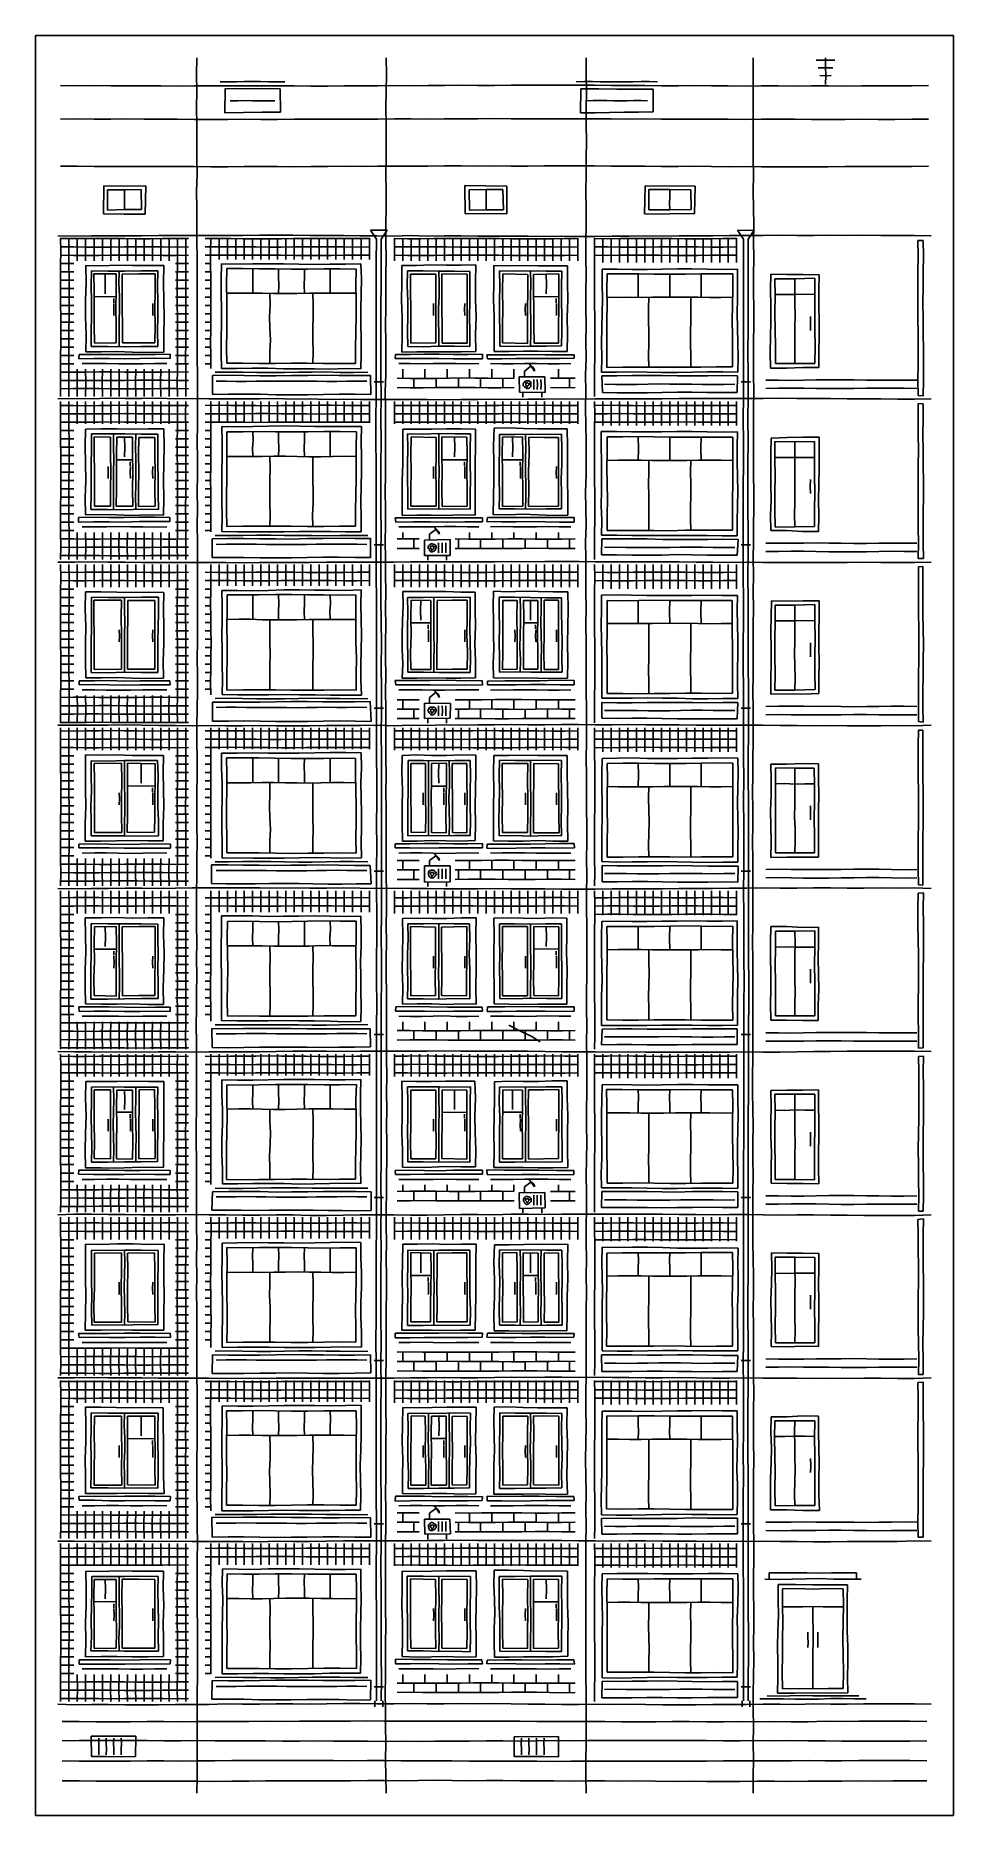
# Model space of a CAD drawing. Header units: millimetres. Extents: x 0 to 165, y 0 to 320.
import ezdxf

# ---------------------------------------------------------------- set-up
doc = ezdxf.new("R2010")
doc.units = ezdxf.units.MM
for name, color, linetype, true_color in [('01_KARKAS', 1, 'Continuous', 0xd62728), ('02_PROYOMY', 5, 'Continuous', 0x1f5fd6), ('03_BALKONY', 3, 'Continuous', 0x2ca02c), ('04_KLADKA', 32, 'Continuous', 0x8c5a2b), ('05_KONDICIONERY', 6, 'Continuous', 0xc512c5), ('06_VODOSTOK', 4, 'Continuous', 0x0f9aa0), ('07_TSEKOL', 30, 'Continuous', 0xe68a00), ('08_KRYSHA', 8, 'Continuous', 0x444444)]:
    doc.layers.add(name, color=color, linetype=linetype, true_color=true_color)

msp = doc.modelspace()

# ---------------------------------------------------------------- linework, layer by layer
at = {"layer": '01_KARKAS'}
for points in [[(165, 320), (162, 320), (159, 320), (156, 320), (153, 320), (150, 320), (147, 320), (144, 320), (141, 320), (138, 320), (135, 320), (132, 320), (129, 320), (126, 320), (123, 320), (120, 320), (117, 320), (114, 320), (111, 320), (108, 320), (105, 320), (102, 320), (99, 320), (96, 320), (93, 320), (90, 320), (87, 320), (84, 320), (81, 320), (78, 320), (75, 320), (72, 320), (69, 320), (66, 320), (63, 320), (60, 320), (57, 320), (54, 320), (51, 320), (48, 320), (45, 320), (42, 320), (39, 320), (36, 320), (33, 320), (30, 320), (27, 320), (24, 320), (21, 320), (18, 320), (15, 320), (12, 320), (9, 320), (6, 320), (3, 320), (0, 320)], [(0, 320), (0, 316.98), (0, 313.96), (0, 310.94), (0, 307.92), (0, 304.91), (0, 301.89), (0, 298.87), (0, 295.85), (0, 292.83), (0, 289.81), (0, 286.79), (0, 283.77), (0, 280.75), (0, 277.74), (0, 274.72), (0, 271.7), (0, 268.68), (0, 265.66), (0, 262.64), (0, 259.62), (0, 256.6), (0, 253.58), (0, 250.57), (0, 247.55), (0, 244.53), (0, 241.51), (0, 238.49), (0, 235.47), (0, 232.45), (0, 229.43), (0, 226.42), (0, 223.4), (0, 220.38), (0, 217.36), (0, 214.34), (0, 211.32), (0, 208.3), (0, 205.28), (0, 202.26), (0, 199.25), (0, 196.23), (0, 193.21), (0, 190.19), (0, 187.17), (0, 184.15), (0, 181.13), (0, 178.11), (0, 175.09), (0, 172.08), (0, 169.06), (0, 166.04), (0, 163.02), (0, 160), (0, 156.98), (0, 153.96), (0, 150.94), (0, 147.92), (0, 144.91), (0, 141.89), (0, 138.87), (0, 135.85), (0, 132.83), (0, 129.81), (0, 126.79), (0, 123.77), (0, 120.75), (0, 117.74), (0, 114.72), (0, 111.7), (0, 108.68), (0, 105.66), (0, 102.64), (0, 99.62), (0, 96.6), (0, 93.58), (0, 90.57), (0, 87.55), (0, 84.53), (0, 81.51), (0, 78.49), (0, 75.47), (0, 72.45), (0, 69.43), (0, 66.42), (0, 63.4), (0, 60.38), (0, 57.36), (0, 54.34), (0, 51.32), (0, 48.3), (0, 45.28), (0, 42.26), (0, 39.25), (0, 36.23), (0, 33.21), (0, 30.19), (0, 27.17), (0, 24.15), (0, 21.13), (0, 18.11), (0, 15.09), (0, 12.08), (0, 9.06), (0, 6.04), (0, 3.02), (0, 0)], [(165, 0), (165, 3.02), (165, 6.04), (165, 9.06), (165, 12.08), (165, 15.09), (165, 18.11), (165, 21.13), (165, 24.15), (165, 27.17), (165, 30.19), (165, 33.21), (165, 36.23), (165, 39.25), (165, 42.26), (165, 45.28), (165, 48.3), (165, 51.32), (165, 54.34), (165, 57.36), (165, 60.38), (165, 63.4), (165, 66.42), (165, 69.43), (165, 72.45), (165, 75.47), (165, 78.49), (165, 81.51), (165, 84.53), (165, 87.55), (165, 90.57), (165, 93.58), (165, 96.6), (165, 99.62), (165, 102.64), (165, 105.66), (165, 108.68), (165, 111.7), (165, 114.72), (165, 117.74), (165, 120.75), (165, 123.77), (165, 126.79), (165, 129.81), (165, 132.83), (165, 135.85), (165, 138.87), (165, 141.89), (165, 144.91), (165, 147.92), (165, 150.94), (165, 153.96), (165, 156.98), (165, 160), (165, 163.02), (165, 166.04), (165, 169.06), (165, 172.08), (165, 175.09), (165, 178.11), (165, 181.13), (165, 184.15), (165, 187.17), (165, 190.19), (165, 193.21), (165, 196.23), (165, 199.25), (165, 202.26), (165, 205.28), (165, 208.3), (165, 211.32), (165, 214.34), (165, 217.36), (165, 220.38), (165, 223.4), (165, 226.42), (165, 229.43), (165, 232.45), (165, 235.47), (165, 238.49), (165, 241.51), (165, 244.53), (165, 247.55), (165, 250.57), (165, 253.58), (165, 256.6), (165, 259.62), (165, 262.64), (165, 265.66), (165, 268.68), (165, 271.7), (165, 274.72), (165, 277.74), (165, 280.75), (165, 283.77), (165, 286.79), (165, 289.81), (165, 292.83), (165, 295.85), (165, 298.87), (165, 301.89), (165, 304.91), (165, 307.92), (165, 310.94), (165, 313.96), (165, 316.98), (165, 320)], [(29, 4), (29.03, 7), (29.03, 10), (29.05, 13), (29.04, 16), (29.06, 19), (29.06, 22), (29.09, 25), (29.08, 28), (29.1, 31), (29.12, 34), (29.05, 37), (29.04, 40), (29.04, 43), (29.05, 46), (29.11, 49), (29.06, 52), (29.07, 55), (29.01, 58), (29, 61), (29, 64), (29.06, 67), (29.04, 70), (29.02, 73), (29.03, 76), (28.99, 79), (28.97, 82), (28.97, 85), (28.96, 88), (29.01, 91), (28.94, 94), (28.99, 97), (28.92, 100), (28.98, 103), (28.94, 106), (28.91, 109), (28.93, 112), (28.9, 115), (28.94, 118), (28.87, 121), (28.88, 124), (28.92, 127), (28.93, 130), (28.9, 133), (28.95, 136), (28.93, 139), (28.89, 142), (28.93, 145), (28.93, 148), (28.97, 151), (28.9, 154), (28.98, 157), (28.92, 160), (28.93, 163), (28.95, 166), (28.99, 169), (28.98, 172), (29.03, 175), (28.98, 178), (28.97, 181), (28.98, 184), (29.03, 187), (29.03, 190), (28.99, 193), (29.01, 196), (29.02, 199), (29.08, 202), (29.1, 205), (29.07, 208), (29.12, 211), (29.1, 214), (29.1, 217), (29.11, 220), (29.08, 223), (29.09, 226), (29.09, 229), (29.07, 232), (29.13, 235), (29.07, 238), (29.12, 241), (29.1, 244), (29.04, 247), (29.12, 250), (29.09, 253), (29.09, 256), (29.09, 259), (29.05, 262), (29.04, 265), (29.05, 268), (29.06, 271), (29.03, 274), (29.03, 277), (29.02, 280), (28.98, 283), (29.01, 286), (28.96, 289), (28.94, 292), (29.03, 295), (28.99, 298), (28.96, 301), (28.98, 304), (28.92, 307), (28.97, 310), (28.93, 313), (29, 316)], [(63, 4), (62.95, 7), (62.89, 10), (62.97, 13), (62.9, 16), (62.88, 19), (62.87, 22), (62.92, 25), (62.88, 28), (62.93, 31), (62.96, 34), (62.93, 37), (62.93, 40), (62.9, 43), (62.9, 46), (62.88, 49), (62.96, 52), (62.95, 55), (62.93, 58), (62.96, 61), (62.94, 64), (62.99, 67), (63.01, 70), (62.97, 73), (62.94, 76), (62.94, 79), (63.03, 82), (63.05, 85), (63.02, 88), (63.03, 91), (63.07, 94), (63.07, 97), (63.02, 100), (63.09, 103), (63.04, 106), (63.05, 109), (63.07, 112), (63.1, 115), (63.12, 118), (63.13, 121), (63.1, 124), (63.12, 127), (63.11, 130), (63.12, 133), (63.09, 136), (63.08, 139), (63.11, 142), (63.1, 145), (63.07, 148), (63.04, 151), (63.05, 154), (63.11, 157), (63.03, 160), (63.06, 163), (63.07, 166), (63.01, 169), (63.01, 172), (63.01, 175), (63.04, 178), (63.01, 181), (62.97, 184), (63.03, 187), (62.99, 190), (62.97, 193), (62.99, 196), (62.97, 199), (62.92, 202), (62.97, 205), (62.91, 208), (62.91, 211), (62.96, 214), (62.9, 217), (62.95, 220), (62.9, 223), (62.88, 226), (62.87, 229), (62.92, 232), (62.93, 235), (62.86, 238), (62.88, 241), (62.91, 244), (62.88, 247), (62.88, 250), (62.88, 253), (62.87, 256), (62.95, 259), (62.94, 262), (62.96, 265), (62.91, 268), (62.95, 271), (62.95, 274), (62.98, 277), (63, 280), (62.97, 283), (62.96, 286), (63, 289), (63.04, 292), (62.96, 295), (63.05, 298), (63.02, 301), (63.05, 304), (62.99, 307), (63.03, 310), (63.06, 313), (63, 316)], [(99, 4), (98.93, 7), (98.93, 10), (98.98, 13), (98.97, 16), (98.96, 19), (98.96, 22), (98.9, 25), (98.92, 28), (98.89, 31), (98.91, 34), (98.93, 37), (98.92, 40), (98.91, 43), (98.91, 46), (98.89, 49), (98.95, 52), (98.92, 55), (98.96, 58), (98.94, 61), (98.88, 64), (98.94, 67), (98.96, 70), (98.89, 73), (98.92, 76), (98.96, 79), (99, 82), (98.97, 85), (99, 88), (98.98, 91), (99.04, 94), (99, 97), (99.01, 100), (98.97, 103), (98.98, 106), (99.01, 109), (99.01, 112), (99, 115), (99.06, 118), (99.11, 121), (99.04, 124), (99.04, 127), (99.12, 130), (99.12, 133), (99.1, 136), (99.04, 139), (99.12, 142), (99.06, 145), (99.04, 148), (99.07, 151), (99.1, 154), (99.08, 157), (99.11, 160), (99.04, 163), (99.06, 166), (99.07, 169), (99.04, 172), (99.1, 175), (99.08, 178), (99.01, 181), (99.05, 184), (99.03, 187), (98.99, 190), (99.04, 193), (99.04, 196), (99.01, 199), (98.96, 202), (98.98, 205), (99, 208), (98.95, 211), (98.94, 214), (98.96, 217), (98.94, 220), (98.91, 223), (98.9, 226), (98.88, 229), (98.97, 232), (98.93, 235), (98.88, 238), (98.96, 241), (98.95, 244), (98.96, 247), (98.94, 250), (98.88, 253), (98.9, 256), (98.87, 259), (98.95, 262), (98.89, 265), (98.96, 268), (98.91, 271), (98.93, 274), (98.96, 277), (98.94, 280), (98.9, 283), (98.95, 286), (98.95, 289), (98.92, 292), (98.96, 295), (98.95, 298), (99.02, 301), (99, 304), (99, 307), (99.01, 310), (98.98, 313), (99, 316)], [(129, 4), (129.03, 7), (129.05, 10), (129.03, 13), (129.07, 16), (129.01, 19), (129.02, 22), (129.05, 25), (129.11, 28), (129.04, 31), (129.11, 34), (129.13, 37), (129.07, 40), (129.07, 43), (129.1, 46), (129.14, 49), (129.07, 52), (129.04, 55), (129.06, 58), (129.06, 61), (129.12, 64), (129.06, 67), (129.04, 70), (129.08, 73), (129.1, 76), (129.09, 79), (129.07, 82), (129.06, 85), (129.05, 88), (129.01, 91), (129.04, 94), (129.06, 97), (129.01, 100), (128.97, 103), (128.95, 106), (128.96, 109), (128.95, 112), (129.01, 115), (128.97, 118), (128.97, 121), (128.99, 124), (128.93, 127), (128.89, 130), (128.89, 133), (128.93, 136), (128.95, 139), (128.96, 142), (128.93, 145), (128.93, 148), (128.92, 151), (128.93, 154), (128.88, 157), (128.94, 160), (128.95, 163), (128.93, 166), (128.95, 169), (128.96, 172), (128.9, 175), (128.93, 178), (128.95, 181), (128.9, 184), (128.94, 187), (128.97, 190), (128.98, 193), (129.01, 196), (129, 199), (128.94, 202), (129.03, 205), (129, 208), (128.99, 211), (129.01, 214), (129.05, 217), (129.02, 220), (129.06, 223), (129, 226), (129.04, 229), (129.07, 232), (129.1, 235), (129.11, 238), (129.06, 241), (129.07, 244), (129.05, 247), (129.05, 250), (129.07, 253), (129.14, 256), (129.09, 259), (129.08, 262), (129.08, 265), (129.11, 268), (129.13, 271), (129.05, 274), (129.09, 277), (129.11, 280), (129.06, 283), (129.1, 286), (129.04, 289), (129.02, 292), (129.06, 295), (128.99, 298), (129.01, 301), (129.01, 304), (129, 307), (129.01, 310), (129.01, 313), (129, 316)], [(4, 284), (7.02, 283.95), (10.04, 283.99), (13.06, 284), (16.08, 284.01), (19.1, 284), (22.12, 284.07), (25.13, 284.06), (28.15, 284.06), (31.17, 284.07), (34.19, 284.04), (37.21, 284.05), (40.23, 284.13), (43.25, 284.12), (46.27, 284.11), (49.29, 284.07), (52.31, 284.06), (55.33, 284.03), (58.35, 284.02), (61.37, 284), (64.38, 283.96), (67.4, 284.04), (70.42, 283.95), (73.44, 284.01), (76.46, 283.99), (79.48, 283.96), (82.5, 283.93), (85.52, 283.94), (88.54, 283.96), (91.56, 283.88), (94.58, 283.92), (97.6, 283.87), (100.62, 283.9), (103.63, 283.92), (106.65, 283.96), (109.67, 283.98), (112.69, 283.94), (115.71, 284), (118.73, 283.97), (121.75, 283.98), (124.77, 284.08), (127.79, 284.05), (130.81, 284.05), (133.83, 284.11), (136.85, 284.04), (139.87, 284.07), (142.88, 284.1), (145.9, 284.05), (148.92, 284.09), (151.94, 284.05), (154.96, 284.07), (157.98, 284.08), (161, 284)], [(4, 254.67), (7.02, 254.74), (10.04, 254.69), (13.06, 254.79), (16.08, 254.73), (19.1, 254.73), (22.12, 254.79), (25.13, 254.71), (28.15, 254.78), (31.17, 254.72), (34.19, 254.71), (37.21, 254.7), (40.23, 254.71), (43.25, 254.73), (46.27, 254.65), (49.29, 254.7), (52.31, 254.6), (55.33, 254.61), (58.35, 254.58), (61.37, 254.6), (64.38, 254.55), (67.4, 254.55), (70.42, 254.59), (73.44, 254.53), (76.46, 254.57), (79.48, 254.57), (82.5, 254.61), (85.52, 254.56), (88.54, 254.61), (91.56, 254.65), (94.58, 254.68), (97.6, 254.62), (100.62, 254.69), (103.63, 254.69), (106.65, 254.68), (109.67, 254.72), (112.69, 254.7), (115.71, 254.77), (118.73, 254.73), (121.75, 254.77), (124.77, 254.73), (127.79, 254.75), (130.81, 254.77), (133.83, 254.79), (136.85, 254.75), (139.87, 254.73), (142.88, 254.75), (145.9, 254.69), (148.92, 254.71), (151.94, 254.68), (154.96, 254.62), (157.98, 254.66), (161, 254.67)], [(4, 225.33), (7.02, 225.34), (10.04, 225.38), (13.06, 225.34), (16.08, 225.32), (19.1, 225.29), (22.12, 225.25), (25.13, 225.25), (28.15, 225.28), (31.17, 225.26), (34.19, 225.27), (37.21, 225.22), (40.23, 225.25), (43.25, 225.29), (46.27, 225.26), (49.29, 225.28), (52.31, 225.33), (55.33, 225.3), (58.35, 225.33), (61.37, 225.32), (64.38, 225.31), (67.4, 225.39), (70.42, 225.4), (73.44, 225.39), (76.46, 225.4), (79.48, 225.38), (82.5, 225.4), (85.52, 225.44), (88.54, 225.4), (91.56, 225.46), (94.58, 225.42), (97.6, 225.45), (100.62, 225.38), (103.63, 225.39), (106.65, 225.4), (109.67, 225.41), (112.69, 225.38), (115.71, 225.37), (118.73, 225.32), (121.75, 225.3), (124.77, 225.27), (127.79, 225.32), (130.81, 225.25), (133.83, 225.24), (136.85, 225.25), (139.87, 225.26), (142.88, 225.24), (145.9, 225.24), (148.92, 225.3), (151.94, 225.28), (154.96, 225.29), (157.98, 225.28), (161, 225.33)], [(4, 196), (7.02, 196.03), (10.04, 196.04), (13.06, 195.99), (16.08, 196.06), (19.1, 196.03), (22.12, 195.97), (25.13, 195.98), (28.15, 195.91), (31.17, 195.96), (34.19, 195.91), (37.21, 195.92), (40.23, 195.96), (43.25, 195.89), (46.27, 195.91), (49.29, 195.92), (52.31, 195.95), (55.33, 195.95), (58.35, 195.95), (61.37, 196), (64.38, 195.92), (67.4, 196.02), (70.42, 195.96), (73.44, 196.07), (76.46, 196.02), (79.48, 196.07), (82.5, 196.09), (85.52, 196.12), (88.54, 196.08), (91.56, 196.06), (94.58, 196.12), (97.6, 196.13), (100.62, 196.08), (103.63, 196.05), (106.65, 196.11), (109.67, 196.07), (112.69, 196.1), (115.71, 196.05), (118.73, 196.04), (121.75, 196.02), (124.77, 196), (127.79, 195.99), (130.81, 196), (133.83, 195.93), (136.85, 195.93), (139.87, 195.88), (142.88, 195.95), (145.9, 195.9), (148.92, 195.9), (151.94, 195.91), (154.96, 195.95), (157.98, 195.88), (161, 196)], [(4, 166.67), (7.02, 166.59), (10.04, 166.65), (13.06, 166.66), (16.08, 166.69), (19.1, 166.71), (22.12, 166.67), (25.13, 166.72), (28.15, 166.76), (31.17, 166.76), (34.19, 166.78), (37.21, 166.76), (40.23, 166.78), (43.25, 166.73), (46.27, 166.76), (49.29, 166.72), (52.31, 166.73), (55.33, 166.77), (58.35, 166.69), (61.37, 166.65), (64.38, 166.7), (67.4, 166.64), (70.42, 166.68), (73.44, 166.59), (76.46, 166.61), (79.48, 166.59), (82.5, 166.63), (85.52, 166.57), (88.54, 166.61), (91.56, 166.62), (94.58, 166.56), (97.6, 166.55), (100.62, 166.56), (103.63, 166.58), (106.65, 166.61), (109.67, 166.6), (112.69, 166.58), (115.71, 166.65), (118.73, 166.64), (121.75, 166.64), (124.77, 166.72), (127.79, 166.71), (130.81, 166.75), (133.83, 166.74), (136.85, 166.71), (139.87, 166.77), (142.88, 166.8), (145.9, 166.74), (148.92, 166.73), (151.94, 166.75), (154.96, 166.7), (157.98, 166.77), (161, 166.67)], [(4, 137.33), (7.02, 137.27), (10.04, 137.26), (13.06, 137.21), (16.08, 137.27), (19.1, 137.25), (22.12, 137.26), (25.13, 137.28), (28.15, 137.24), (31.17, 137.3), (34.19, 137.27), (37.21, 137.29), (40.23, 137.3), (43.25, 137.35), (46.27, 137.39), (49.29, 137.39), (52.31, 137.41), (55.33, 137.37), (58.35, 137.38), (61.37, 137.39), (64.38, 137.38), (67.4, 137.38), (70.42, 137.39), (73.44, 137.44), (76.46, 137.38), (79.48, 137.43), (82.5, 137.38), (85.52, 137.42), (88.54, 137.4), (91.56, 137.36), (94.58, 137.31), (97.6, 137.26), (100.62, 137.27), (103.63, 137.25), (106.65, 137.28), (109.67, 137.25), (112.69, 137.22), (115.71, 137.22), (118.73, 137.2), (121.75, 137.2), (124.77, 137.2), (127.79, 137.28), (130.81, 137.22), (133.83, 137.24), (136.85, 137.3), (139.87, 137.33), (142.88, 137.35), (145.9, 137.38), (148.92, 137.39), (151.94, 137.38), (154.96, 137.4), (157.98, 137.42), (161, 137.33)], [(4, 108), (7.02, 108.08), (10.04, 108.09), (13.06, 108.05), (16.08, 108.01), (19.1, 108), (22.12, 107.98), (25.13, 107.95), (28.15, 108.01), (31.17, 108), (34.19, 107.96), (37.21, 107.91), (40.23, 107.91), (43.25, 107.96), (46.27, 107.95), (49.29, 107.87), (52.31, 107.88), (55.33, 107.89), (58.35, 107.96), (61.37, 107.95), (64.38, 107.98), (67.4, 107.91), (70.42, 107.94), (73.44, 108), (76.46, 108.02), (79.48, 108.05), (82.5, 107.99), (85.52, 108.09), (88.54, 108.08), (91.56, 108.06), (94.58, 108.09), (97.6, 108.1), (100.62, 108.08), (103.63, 108.11), (106.65, 108.08), (109.67, 108.09), (112.69, 108.11), (115.71, 108.02), (118.73, 108.06), (121.75, 108), (124.77, 108.02), (127.79, 108.03), (130.81, 107.96), (133.83, 107.94), (136.85, 107.99), (139.87, 107.95), (142.88, 107.92), (145.9, 107.92), (148.92, 107.87), (151.94, 107.87), (154.96, 107.86), (157.98, 107.88), (161, 108)], [(4, 78.67), (7.02, 78.69), (10.04, 78.73), (13.06, 78.66), (16.08, 78.67), (19.1, 78.69), (22.12, 78.6), (25.13, 78.62), (28.15, 78.59), (31.17, 78.63), (34.19, 78.55), (37.21, 78.6), (40.23, 78.56), (43.25, 78.59), (46.27, 78.62), (49.29, 78.59), (52.31, 78.61), (55.33, 78.61), (58.35, 78.6), (61.37, 78.61), (64.38, 78.61), (67.4, 78.67), (70.42, 78.68), (73.44, 78.73), (76.46, 78.7), (79.48, 78.68), (82.5, 78.71), (85.52, 78.79), (88.54, 78.72), (91.56, 78.78), (94.58, 78.79), (97.6, 78.72), (100.62, 78.77), (103.63, 78.73), (106.65, 78.72), (109.67, 78.7), (112.69, 78.7), (115.71, 78.72), (118.73, 78.66), (121.75, 78.62), (124.77, 78.6), (127.79, 78.65), (130.81, 78.61), (133.83, 78.6), (136.85, 78.62), (139.87, 78.58), (142.88, 78.62), (145.9, 78.57), (148.92, 78.62), (151.94, 78.6), (154.96, 78.54), (157.98, 78.55), (161, 78.67)], [(4, 49.33), (7.02, 49.33), (10.04, 49.27), (13.06, 49.25), (16.08, 49.32), (19.1, 49.29), (22.12, 49.24), (25.13, 49.28), (28.15, 49.22), (31.17, 49.25), (34.19, 49.24), (37.21, 49.27), (40.23, 49.21), (43.25, 49.29), (46.27, 49.26), (49.29, 49.25), (52.31, 49.28), (55.33, 49.35), (58.35, 49.35), (61.37, 49.37), (64.38, 49.35), (67.4, 49.34), (70.42, 49.44), (73.44, 49.4), (76.46, 49.47), (79.48, 49.42), (82.5, 49.45), (85.52, 49.44), (88.54, 49.45), (91.56, 49.42), (94.58, 49.42), (97.6, 49.37), (100.62, 49.37), (103.63, 49.32), (106.65, 49.34), (109.67, 49.37), (112.69, 49.33), (115.71, 49.28), (118.73, 49.28), (121.75, 49.23), (124.77, 49.28), (127.79, 49.24), (130.81, 49.29), (133.83, 49.26), (136.85, 49.23), (139.87, 49.2), (142.88, 49.21), (145.9, 49.24), (148.92, 49.25), (151.94, 49.24), (154.96, 49.26), (157.98, 49.34), (161, 49.33)], [(4, 20), (7.02, 19.89), (10.04, 19.92), (13.06, 19.93), (16.08, 19.88), (19.1, 19.87), (22.12, 19.9), (25.13, 19.93), (28.15, 19.96), (31.17, 19.96), (34.19, 20.03), (37.21, 19.97), (40.23, 19.98), (43.25, 20.03), (46.27, 20.04), (49.29, 20.01), (52.31, 20.06), (55.33, 20.12), (58.35, 20.09), (61.37, 20.06), (64.38, 20.04), (67.4, 20.14), (70.42, 20.04), (73.44, 20.05), (76.46, 20.11), (79.48, 20.07), (82.5, 20.09), (85.52, 20.06), (88.54, 20), (91.56, 20.01), (94.58, 19.95), (97.6, 19.93), (100.62, 19.99), (103.63, 19.92), (106.65, 19.97), (109.67, 19.95), (112.69, 19.9), (115.71, 19.88), (118.73, 19.89), (121.75, 19.96), (124.77, 19.92), (127.79, 19.92), (130.81, 19.97), (133.83, 19.97), (136.85, 19.94), (139.87, 20.03), (142.88, 19.99), (145.9, 20.02), (148.92, 20.07), (151.94, 20.08), (154.96, 20.03), (157.98, 20.04), (161, 20)], [(0, 0), (3, 0), (6, 0), (9, 0), (12, 0), (15, 0), (18, 0), (21, 0), (24, 0), (27, 0), (30, 0), (33, 0), (36, 0), (39, 0), (42, 0), (45, 0), (48, 0), (51, 0), (54, 0), (57, 0), (60, 0), (63, 0), (66, 0), (69, 0), (72, 0), (75, 0), (78, 0), (81, 0), (84, 0), (87, 0), (90, 0), (93, 0), (96, 0), (99, 0), (102, 0), (105, 0), (108, 0), (111, 0), (114, 0), (117, 0), (120, 0), (123, 0), (126, 0), (129, 0), (132, 0), (135, 0), (138, 0), (141, 0), (144, 0), (147, 0), (150, 0), (153, 0), (156, 0), (159, 0), (162, 0), (165, 0)]]:
    msp.add_lwpolyline(points, dxfattribs=at)
at = {"layer": '02_PROYOMY'}
for points in [[(9.02, 278.66), (9.07, 275.56), (8.95, 272.47), (8.98, 269.37), (9.07, 266.27), (9.01, 263.17)], [(23.06, 278.67), (20.26, 278.64), (17.45, 278.64), (14.64, 278.72), (11.83, 278.63), (9.02, 278.66)], [(23.06, 263.07), (23.03, 266.19), (23.11, 269.31), (23.06, 272.43), (22.99, 275.55), (23.06, 278.67)], [(65.82, 278.67), (65.82, 275.55), (65.81, 272.44), (65.93, 269.33), (65.88, 266.22), (65.87, 263.11)], [(79.12, 278.77), (76.46, 278.73), (73.8, 278.72), (71.14, 278.77), (68.48, 278.66), (65.82, 278.67)], [(79.15, 263.19), (79.1, 266.31), (79.21, 269.42), (79.11, 272.54), (79.06, 275.66), (79.12, 278.77)], [(82.41, 278.64), (82.39, 275.56), (82.34, 272.48), (82.46, 269.4), (82.42, 266.31), (82.42, 263.23)], [(95.64, 278.62), (93, 278.59), (90.35, 278.62), (87.7, 278.68), (85.06, 278.59), (82.41, 278.64)], [(95.58, 263.23), (95.6, 266.31), (95.56, 269.39), (95.68, 272.46), (95.65, 275.54), (95.64, 278.62)], [(10.06, 277.69), (10, 274.97), (10.06, 272.25), (10.03, 269.53), (9.97, 266.81), (9.97, 264.09)], [(21.95, 277.7), (18.98, 277.73), (16.01, 277.67), (13.04, 277.66), (10.06, 277.69)], [(14.48, 277.16), (10.49, 277.18)], [(10.49, 277.18), (10.53, 274.06), (10.55, 270.94), (10.52, 267.82), (10.58, 264.7)], [(12.52, 273.58), (12.5, 275.32), (12.52, 277.07)], [(14.5, 264.74), (14.5, 267.85), (14.45, 270.95), (14.51, 274.06), (14.48, 277.16)], [(15.04, 264.17), (15.01, 266.42), (15.01, 268.67), (15.08, 270.92), (15.06, 273.17), (14.98, 275.42), (15.04, 277.67)], [(21.51, 277.16), (18.53, 277.16), (15.54, 277.09)], [(15.54, 277.09), (15.57, 274), (15.56, 270.91), (15.61, 267.82), (15.63, 264.74)], [(21.44, 264.77), (21.47, 267.87), (21.44, 270.96), (21.51, 274.06), (21.51, 277.16)], [(21.95, 264.12), (21.93, 266.84), (21.98, 269.55), (21.95, 272.27), (21.93, 274.98), (21.95, 277.7)], [(66.85, 277.73), (66.81, 275.01), (66.92, 272.28), (66.9, 269.55), (66.85, 266.82), (66.92, 264.1)], [(78.04, 277.59), (75.24, 277.65), (72.45, 277.64), (69.65, 277.73), (66.85, 277.73)], [(71.94, 277.12), (67.41, 277.09)], [(67.41, 277.09), (67.41, 273.99), (67.48, 270.89), (67.43, 267.78), (67.48, 264.68)], [(71.94, 264.77), (71.96, 267.86), (71.95, 270.95), (71.94, 274.03), (71.94, 277.12)], [(72.5, 264.17), (72.51, 266.42), (72.44, 268.67), (72.46, 270.92), (72.55, 273.17), (72.53, 275.42), (72.5, 277.67)], [(77.61, 277.08), (73.01, 277.16)], [(73.01, 277.16), (73.03, 274.05), (73.01, 270.94), (73.08, 267.82), (73.07, 264.71)], [(77.58, 264.72), (77.6, 267.81), (77.61, 270.9), (77.56, 273.99), (77.61, 277.08)], [(78.05, 264.13), (78.08, 266.82), (78, 269.52), (78.05, 272.21), (78.08, 274.9), (78.04, 277.59)], [(94.6, 277.64), (91.79, 277.64), (88.99, 277.73), (86.18, 277.66), (83.38, 277.71)], [(83.38, 277.71), (83.45, 275), (83.41, 272.28), (83.41, 269.57), (83.48, 266.85), (83.46, 264.14)], [(83.98, 277.15), (83.95, 274.05), (83.98, 270.95), (83.93, 267.85), (83.92, 264.75)], [(88.49, 277.06), (83.98, 277.15)], [(88.41, 264.67), (88.41, 267.77), (88.46, 270.87), (88.49, 273.96), (88.49, 277.06)], [(89, 264.17), (89.01, 266.42), (89.05, 268.67), (88.99, 270.92), (88.99, 273.17), (89.03, 275.42), (89, 277.67)], [(94.08, 277.17), (89.53, 277.07)], [(89.53, 277.07), (89.53, 273.97), (89.56, 270.88), (89.6, 267.78), (89.61, 264.69)], [(91.8, 273.58), (91.83, 275.32), (91.8, 277.07)], [(94.01, 264.69), (93.99, 267.81), (94.07, 270.93), (94.06, 274.05), (94.08, 277.17)], [(94.53, 264.2), (94.58, 266.89), (94.6, 269.58), (94.55, 272.26), (94.56, 274.95), (94.6, 277.64)], [(10.6, 273.08), (12.52, 273.06), (14.44, 273.08)], [(14.04, 271.98), (14.04, 272.73)], [(89.6, 273.08), (91.8, 273.05), (94, 273.08)], [(93.6, 271.98), (93.6, 272.73)], [(14.09, 269.68), (14.09, 270.76), (14.09, 271.85)], [(21.05, 269.68), (21.08, 270.76), (21.05, 271.85)], [(71.55, 269.68), (71.52, 270.76), (71.55, 271.85)], [(77.15, 269.68), (77.11, 270.76), (77.15, 271.85)], [(88.05, 269.68), (88.02, 270.76), (88.05, 271.85)], [(93.65, 269.68), (93.65, 270.76), (93.65, 271.85)], [(7.82, 262.66), (7.79, 261.88)], [(24.22, 262.7), (21.49, 262.68), (18.75, 262.67), (16.02, 262.69), (13.28, 262.68), (10.55, 262.65), (7.82, 262.66)], [(9.01, 263.17), (11.82, 263.12), (14.63, 263.19), (17.44, 263.1), (20.25, 263.05), (23.06, 263.07)], [(9.97, 264.09), (12.97, 264.13), (15.96, 264.06), (18.96, 264.13), (21.95, 264.12)], [(10.58, 264.7), (14.5, 264.74)], [(15.63, 264.74), (18.53, 264.79), (21.44, 264.77)], [(24.2, 261.97), (24.22, 262.7)], [(64.7, 262.65), (64.67, 261.96)], [(80.36, 262.7), (77.75, 262.68), (75.14, 262.65), (72.53, 262.71), (69.92, 262.7), (67.31, 262.65), (64.7, 262.65)], [(65.87, 263.11), (68.53, 263.14), (71.18, 263.15), (73.84, 263.12), (76.49, 263.16), (79.15, 263.19)], [(66.92, 264.1), (69.7, 264.07), (72.48, 264.14), (75.27, 264.15), (78.05, 264.13)], [(67.48, 264.68), (71.94, 264.77)], [(73.07, 264.71), (77.58, 264.72)], [(80.32, 261.86), (80.36, 262.7)], [(96.82, 262.6), (94.21, 262.59), (91.6, 262.63), (88.98, 262.66), (86.37, 262.61), (83.76, 262.58), (81.15, 262.63)], [(81.15, 262.63), (81.22, 261.88)], [(82.42, 263.23), (85.05, 263.2), (87.68, 263.26), (90.31, 263.24), (92.95, 263.19), (95.58, 263.23)], [(83.46, 264.14), (86.23, 264.12), (89, 264.19), (91.76, 264.18), (94.53, 264.2)], [(83.92, 264.75), (88.41, 264.67)], [(89.61, 264.69), (94.01, 264.69)], [(96.84, 261.98), (96.82, 262.6)], [(7.79, 261.88), (10.53, 261.93), (13.26, 261.94), (16, 261.88), (18.73, 261.94), (21.47, 262), (24.2, 261.97)], [(8.4, 261.02), (10.57, 261.02), (12.74, 261.04), (14.91, 261.01), (17.09, 260.99), (19.26, 260.98), (21.43, 261.05), (23.6, 261.02)], [(64.67, 261.96), (67.28, 261.94), (69.89, 261.94), (72.49, 261.92), (75.1, 261.87), (77.71, 261.87), (80.32, 261.86)], [(65.3, 261.02), (67.36, 261.03), (69.41, 260.96), (71.47, 261.02), (73.53, 261.03), (75.59, 261.02), (77.64, 260.98), (79.7, 261.02)], [(81.22, 261.88), (83.82, 261.87), (86.42, 261.92), (89.03, 261.97), (91.63, 261.96), (94.23, 261.92), (96.84, 261.98)], [(81.8, 261.02), (83.86, 260.96), (85.91, 260.99), (87.97, 261.05), (90.03, 261.06), (92.09, 260.99), (94.14, 260.99), (96.2, 261.02)], [(8.95, 249.24), (8.89, 246.16), (8.95, 243.08), (9.03, 240), (8.91, 236.92), (8.95, 233.84)], [(23.08, 249.28), (20.26, 249.29), (17.43, 249.24), (14.61, 249.3), (11.78, 249.3), (8.95, 249.24)], [(10.06, 248.4), (10.06, 245.67), (10.01, 242.95), (9.98, 240.23), (9.99, 237.5), (9.95, 234.78)], [(21.98, 248.36), (19, 248.34), (16.02, 248.38), (13.04, 248.4), (10.06, 248.4)], [(13.48, 247.78), (10.53, 247.83)], [(10.53, 247.83), (10.53, 244.73), (10.59, 241.62), (10.56, 238.52), (10.57, 235.41)], [(13.49, 235.41), (13.45, 238.5), (13.5, 241.6), (13.49, 244.69), (13.48, 247.78)], [(14, 234.83), (14, 237.08), (13.98, 239.33), (14.01, 241.58), (14.05, 243.83), (13.99, 246.08), (14, 248.33)], [(14.58, 247.78), (14.53, 244.68), (14.56, 241.58), (14.53, 238.48), (14.51, 235.38)], [(17.43, 247.77), (14.58, 247.78)], [(16, 244.24), (16.03, 245.99), (16, 247.73)], [(17.46, 235.37), (17.44, 238.47), (17.47, 241.57), (17.42, 244.67), (17.43, 247.77)], [(18, 234.83), (17.97, 237.08), (17.99, 239.33), (18.04, 241.58), (17.99, 243.83), (17.96, 246.08), (18, 248.33)], [(18.53, 247.76), (18.52, 244.66), (18.56, 241.56), (18.47, 238.46), (18.51, 235.35)], [(21.45, 247.74), (18.53, 247.76)], [(21.48, 235.4), (21.44, 238.48), (21.48, 241.57), (21.45, 244.65), (21.45, 247.74)], [(22.07, 234.82), (22.04, 237.53), (22.06, 240.24), (21.97, 242.94), (21.98, 245.65), (21.98, 248.36)], [(22.98, 233.75), (23.03, 236.85), (22.98, 239.96), (23.04, 243.07), (23.12, 246.17), (23.08, 249.28)], [(66.01, 249.24), (66.03, 246.14), (66.02, 243.04), (65.9, 239.94), (65.9, 236.83), (65.9, 233.73)], [(79.1, 249.25), (76.48, 249.28), (73.86, 249.28), (71.24, 249.22), (68.62, 249.24), (66.01, 249.24)], [(78.17, 248.39), (75.34, 248.38), (72.51, 248.44), (69.68, 248.36), (66.85, 248.39)], [(66.85, 248.39), (66.89, 245.69), (66.86, 242.98), (66.88, 240.28), (66.93, 237.58), (66.91, 234.88)], [(67.5, 247.83), (67.46, 244.72), (67.5, 241.6), (67.45, 238.49), (67.44, 235.38)], [(72, 247.76), (67.5, 247.83)], [(72, 235.41), (72.03, 238.49), (71.98, 241.58), (71.99, 244.67), (72, 247.76)], [(72.5, 234.83), (72.47, 237.08), (72.5, 239.33), (72.56, 241.58), (72.5, 243.83), (72.48, 246.08), (72.5, 248.33)], [(77.53, 247.82), (73.03, 247.84)], [(73.03, 247.84), (73.03, 244.71), (73.07, 241.59), (73.06, 238.46), (73.08, 235.33)], [(75.3, 244.24), (75.34, 245.99), (75.3, 247.73)], [(77.58, 235.41), (77.59, 238.51), (77.53, 241.61), (77.56, 244.72), (77.53, 247.82)], [(78.11, 234.88), (78.11, 237.58), (78.19, 240.28), (78.14, 242.99), (78.13, 245.69), (78.17, 248.39)], [(79, 233.8), (79.05, 236.89), (79.05, 239.98), (79.03, 243.07), (79.11, 246.16), (79.1, 249.25)], [(82.42, 249.42), (82.35, 246.32), (82.36, 243.22), (82.37, 240.12), (82.3, 237.02), (82.29, 233.92)], [(95.59, 249.29), (92.96, 249.31), (90.32, 249.32), (87.69, 249.38), (85.05, 249.45), (82.42, 249.42)], [(83.39, 248.29), (83.41, 245.61), (83.34, 242.93), (83.36, 240.25), (83.39, 237.57), (83.34, 234.89)], [(94.57, 248.34), (91.78, 248.3), (88.98, 248.36), (86.18, 248.26), (83.39, 248.29)], [(83.91, 247.78), (83.88, 244.67), (83.94, 241.56), (83.95, 238.45), (83.95, 235.34)], [(87.55, 247.84), (83.91, 247.78)], [(85.75, 244.24), (85.77, 245.99), (85.75, 247.73)], [(87.6, 235.42), (87.58, 238.53), (87.55, 241.63), (87.58, 244.74), (87.55, 247.84)], [(88.1, 234.83), (88.14, 237.08), (88.11, 239.33), (88.05, 241.58), (88.09, 243.83), (88.14, 246.08), (88.1, 248.33)], [(88.7, 247.79), (88.73, 244.69), (88.64, 241.6), (88.66, 238.5), (88.64, 235.4)], [(94.02, 247.74), (91.36, 247.75), (88.7, 247.79)], [(94.01, 235.37), (94.02, 238.46), (94.02, 241.56), (93.98, 244.65), (94.02, 247.74)], [(94.57, 234.91), (94.57, 237.59), (94.51, 240.28), (94.6, 242.97), (94.6, 245.65), (94.57, 248.34)], [(95.71, 233.75), (95.67, 236.86), (95.61, 239.97), (95.63, 243.08), (95.64, 246.18), (95.59, 249.29)], [(14.6, 243.74), (17.4, 243.74)], [(17, 242.64), (17, 243.39)], [(73.1, 243.74), (75.3, 243.72), (77.5, 243.74)], [(77.1, 242.64), (77.1, 243.39)], [(84, 243.74), (85.75, 243.73), (87.5, 243.74)], [(87.1, 242.64), (87.1, 243.39)], [(13.05, 240.34), (13.06, 241.43), (13.05, 242.51)], [(17.05, 240.34), (17.03, 241.43), (17.05, 242.51)], [(21.05, 240.34), (21.03, 241.43), (21.05, 242.51)], [(71.55, 240.34), (71.54, 241.43), (71.55, 242.51)], [(77.15, 240.34), (77.14, 241.43), (77.15, 242.51)], [(87.15, 240.34), (87.16, 241.43), (87.15, 242.51)], [(93.65, 240.34), (93.61, 241.43), (93.65, 242.51)], [(8.95, 233.84), (11.76, 233.9), (14.56, 233.82), (17.37, 233.72), (20.17, 233.81), (22.98, 233.75)], [(9.95, 234.78), (12.98, 234.79), (16.01, 234.75), (19.04, 234.85), (22.07, 234.82)], [(10.57, 235.41), (13.49, 235.41)], [(14.51, 235.38), (17.46, 235.37)], [(18.51, 235.35), (21.48, 235.4)], [(65.9, 233.73), (68.52, 233.79), (71.14, 233.76), (73.76, 233.73), (76.38, 233.82), (79, 233.8)], [(66.91, 234.88), (69.71, 234.9), (72.51, 234.83), (75.31, 234.91), (78.11, 234.88)], [(67.44, 235.38), (72, 235.41)], [(73.08, 235.33), (77.58, 235.41)], [(82.29, 233.92), (84.97, 233.84), (87.66, 233.93), (90.34, 233.85), (93.02, 233.73), (95.71, 233.75)], [(83.34, 234.89), (86.15, 234.92), (88.95, 234.88), (91.76, 234.94), (94.57, 234.91)], [(83.95, 235.34), (87.6, 235.42)], [(88.64, 235.4), (91.32, 235.35), (94.01, 235.37)], [(24.15, 233.37), (21.42, 233.4), (18.68, 233.41), (15.95, 233.34), (13.21, 233.33), (10.48, 233.39), (7.74, 233.37)], [(7.74, 233.37), (7.74, 232.52)], [(7.74, 232.52), (10.48, 232.57), (13.21, 232.57), (15.94, 232.53), (18.67, 232.61), (21.4, 232.64), (24.13, 232.64)], [(8.4, 231.68), (10.57, 231.66), (12.74, 231.65), (14.91, 231.72), (17.09, 231.7), (19.26, 231.66), (21.43, 231.62), (23.6, 231.68)], [(24.13, 232.64), (24.15, 233.37)], [(80.35, 233.3), (77.73, 233.31), (75.12, 233.32), (72.5, 233.3), (69.89, 233.27), (67.27, 233.32), (64.66, 233.29)], [(64.66, 233.29), (64.77, 232.52)], [(64.77, 232.52), (67.88, 232.56), (71, 232.58), (74.11, 232.52), (77.23, 232.58), (80.35, 232.59)], [(65.3, 231.68), (67.36, 231.68), (69.41, 231.66), (71.47, 231.65), (73.53, 231.72), (75.59, 231.73), (77.64, 231.67), (79.7, 231.68)], [(80.35, 232.59), (80.35, 233.3)], [(81.22, 233.37), (81.13, 232.62)], [(81.13, 232.62), (83.75, 232.58), (86.36, 232.57), (88.98, 232.63), (91.59, 232.57), (94.21, 232.53), (96.82, 232.54)], [(96.84, 233.36), (94.24, 233.38), (91.63, 233.37), (89.03, 233.35), (86.43, 233.33), (83.82, 233.38), (81.22, 233.37)], [(81.8, 231.68), (83.86, 231.71), (85.91, 231.67), (87.97, 231.66), (90.03, 231.69), (92.09, 231.72), (94.14, 231.69), (96.2, 231.68)], [(96.82, 232.54), (96.84, 233.36)], [(8.99, 219.97), (8.94, 216.88), (9.05, 213.8), (9, 210.7), (8.98, 207.61), (9.04, 204.53)], [(23.04, 219.89), (20.23, 219.92), (17.42, 219.9), (14.61, 219.96), (11.8, 220.02), (8.99, 219.97)], [(10.07, 219.01), (10.05, 216.3), (10.07, 213.6), (9.96, 210.89), (9.97, 208.19), (9.96, 205.48)], [(22.07, 219.04), (19.07, 219.05), (16.07, 219), (13.07, 219), (10.07, 219.01)], [(10.49, 218.47), (10.46, 215.35), (10.54, 212.24), (10.5, 209.12), (10.52, 206.01)], [(15.42, 218.51), (10.49, 218.47)], [(15.44, 206.1), (15.47, 209.2), (15.43, 212.3), (15.41, 215.41), (15.42, 218.51)], [(16, 205.5), (15.99, 207.75), (15.98, 210), (16.01, 212.25), (16.02, 214.5), (15.98, 216.75), (16, 219)], [(16.56, 218.42), (16.58, 215.34), (16.53, 212.26), (16.55, 209.18), (16.54, 206.1)], [(21.46, 218.44), (16.56, 218.42)], [(21.43, 206.07), (21.41, 209.16), (21.45, 212.25), (21.45, 215.35), (21.46, 218.44)], [(21.96, 205.48), (22, 208.19), (21.98, 210.91), (22.05, 213.62), (22.08, 216.33), (22.07, 219.04)], [(22.99, 204.47), (22.96, 207.56), (23.05, 210.64), (23.07, 213.73), (23, 216.81), (23.04, 219.89)], [(66.01, 220.07), (66.06, 217.47), (65.99, 214.87), (65.91, 212.27), (65.93, 209.67), (66, 207.07), (65.93, 204.47)], [(79.02, 219.96), (76.42, 219.96), (73.81, 220.05), (71.21, 220.03), (68.61, 220.03), (66.01, 220.07)], [(78.1, 219.05), (75.29, 218.98), (72.47, 219.05), (69.66, 219), (66.85, 218.98)], [(66.85, 218.98), (66.91, 216.29), (66.88, 213.61), (66.85, 210.92), (66.93, 208.24), (66.92, 205.55)], [(67.49, 218.48), (67.47, 215.36), (67.5, 212.24), (67.42, 209.13), (67.43, 206.01)], [(71.04, 218.44), (67.49, 218.48)], [(69.25, 214.91), (69.22, 216.66), (69.25, 218.4)], [(71.04, 206.02), (71.04, 209.13), (71.03, 212.23), (71.08, 215.33), (71.04, 218.44)], [(71.6, 205.5), (71.62, 207.75), (71.65, 210), (71.6, 212.25), (71.57, 214.5), (71.61, 216.75), (71.6, 219)], [(72.2, 218.42), (72.2, 215.32), (72.17, 212.22), (72.13, 209.12), (72.13, 206.02)], [(77.59, 218.49), (74.9, 218.48), (72.2, 218.42)], [(77.59, 206.07), (77.62, 209.18), (77.55, 212.28), (77.61, 215.39), (77.59, 218.49)], [(78.15, 205.48), (78.19, 208.19), (78.1, 210.91), (78.08, 213.62), (78.13, 216.33), (78.1, 219.05)], [(79.08, 204.5), (79.07, 207.59), (78.99, 210.68), (79.07, 213.78), (79.04, 216.87), (79.02, 219.96)], [(82.32, 220.1), (82.29, 217.5), (82.33, 214.9), (82.35, 212.3), (82.38, 209.7), (82.26, 207.1), (82.33, 204.5)], [(95.69, 220), (93.02, 219.99), (90.34, 220.06), (87.67, 220.11), (84.99, 220.01), (82.32, 220.1)], [(94.56, 218.92), (91.76, 218.93), (88.95, 219), (86.15, 219.04), (83.34, 219.05)], [(83.34, 219.05), (83.35, 216.35), (83.42, 213.65), (83.36, 210.95), (83.37, 208.26), (83.41, 205.56)], [(83.99, 218.44), (84, 215.34), (83.97, 212.24), (83.97, 209.13), (83.96, 206.03)], [(86.56, 218.45), (83.99, 218.44)], [(86.57, 206.1), (86.56, 209.19), (86.59, 212.27), (86.52, 215.36), (86.56, 218.45)], [(87.13, 205.5), (87.16, 207.75), (87.08, 210), (87.11, 212.25), (87.18, 214.5), (87.15, 216.75), (87.13, 219)], [(87.73, 218.45), (87.76, 215.36), (87.72, 212.27), (87.69, 209.18), (87.72, 206.09)], [(90.27, 218.41), (87.73, 218.45)], [(89, 214.91), (89, 216.66), (89, 218.4)], [(90.28, 206.11), (90.3, 209.18), (90.26, 212.26), (90.31, 215.33), (90.27, 218.41)], [(90.87, 205.5), (90.86, 207.75), (90.92, 210), (90.89, 212.25), (90.85, 214.5), (90.86, 216.75), (90.87, 219)], [(91.41, 218.49), (91.43, 215.37), (91.45, 212.25), (91.39, 209.14), (91.43, 206.02)], [(94.02, 218.47), (91.41, 218.49)], [(93.99, 206.04), (93.99, 209.15), (94, 212.26), (94.03, 215.36), (94.02, 218.47)], [(94.67, 205.56), (94.63, 208.23), (94.65, 210.9), (94.62, 213.58), (94.55, 216.25), (94.56, 218.92)], [(95.62, 204.45), (95.66, 207.56), (95.62, 210.67), (95.67, 213.78), (95.75, 216.89), (95.69, 220)], [(67.5, 214.41), (69.25, 214.44), (71, 214.41)], [(87.73, 214.41), (90.27, 214.41)], [(15.05, 211.01), (15.08, 212.09), (15.05, 213.18)], [(21.05, 211.01), (21.02, 212.09), (21.05, 213.18)], [(70.6, 213.31), (70.6, 214.06)], [(70.65, 211.01), (70.64, 212.09), (70.65, 213.18)], [(77.15, 211.01), (77.14, 212.09), (77.15, 213.18)], [(86.18, 211.01), (86.22, 212.09), (86.18, 213.18)], [(89.87, 213.31), (89.87, 214.06)], [(89.92, 211.01), (89.89, 212.09), (89.92, 213.18)], [(93.65, 211.01), (93.66, 212.09), (93.65, 213.18)], [(9.96, 205.48), (12.96, 205.45), (15.96, 205.54), (18.96, 205.46), (21.96, 205.48)], [(10.52, 206.01), (15.44, 206.1)], [(16.54, 206.1), (21.43, 206.07)], [(66.92, 205.55), (69.73, 205.55), (72.54, 205.51), (75.35, 205.48), (78.15, 205.48)], [(67.43, 206.01), (71.04, 206.02)], [(72.13, 206.02), (74.86, 206.06), (77.59, 206.07)], [(83.41, 205.56), (86.22, 205.61), (89.04, 205.54), (91.86, 205.57), (94.67, 205.56)], [(83.96, 206.03), (86.57, 206.1)], [(87.72, 206.09), (90.28, 206.11)], [(91.43, 206.02), (93.99, 206.04)], [(7.85, 203.98), (7.84, 203.3)], [(7.84, 203.3), (10.57, 203.33), (13.29, 203.27), (16.02, 203.24), (18.74, 203.3), (21.47, 203.28), (24.2, 203.26)], [(24.14, 203.96), (21.42, 203.97), (18.71, 203.96), (15.99, 203.95), (13.28, 204.02), (10.56, 204), (7.85, 203.98)], [(8.4, 202.35), (10.57, 202.39), (12.74, 202.32), (14.91, 202.33), (17.09, 202.34), (19.26, 202.37), (21.43, 202.36), (23.6, 202.35)], [(9.04, 204.53), (11.83, 204.5), (14.62, 204.57), (17.41, 204.47), (20.2, 204.43), (22.99, 204.47)], [(24.2, 203.26), (24.14, 203.96)], [(80.26, 204.02), (77.14, 204.01), (74.03, 204.08), (70.91, 204.02), (67.79, 204.03), (64.67, 204.05)], [(64.67, 204.05), (64.74, 203.28)], [(64.74, 203.28), (67.85, 203.3), (70.97, 203.25), (74.09, 203.24), (77.21, 203.28), (80.32, 203.24)], [(65.3, 202.35), (67.36, 202.38), (69.41, 202.39), (71.47, 202.34), (73.53, 202.34), (75.59, 202.37), (77.64, 202.39), (79.7, 202.35)], [(65.93, 204.47), (68.56, 204.49), (71.19, 204.54), (73.82, 204.45), (76.45, 204.48), (79.08, 204.5)], [(80.32, 203.24), (80.26, 204.02)], [(81.25, 203.94), (81.22, 203.28)], [(81.22, 203.28), (83.82, 203.27), (86.42, 203.27), (89.03, 203.32), (91.63, 203.33), (94.23, 203.29), (96.84, 203.3)], [(96.82, 204.06), (93.71, 204.08), (90.59, 204), (87.48, 203.97), (84.36, 203.99), (81.25, 203.94)], [(81.8, 202.35), (83.86, 202.31), (85.91, 202.36), (87.97, 202.38), (90.03, 202.36), (92.09, 202.33), (94.14, 202.33), (96.2, 202.35)], [(82.33, 204.5), (84.99, 204.44), (87.65, 204.54), (90.3, 204.48), (92.96, 204.42), (95.62, 204.45)], [(96.84, 203.3), (96.82, 204.06)], [(9, 190.66), (8.95, 187.56), (8.96, 184.47), (9.01, 181.37), (8.9, 178.28), (8.93, 175.19)], [(22.99, 190.57), (20.19, 190.55), (17.39, 190.56), (14.6, 190.69), (11.8, 190.64), (9, 190.66)], [(9.99, 189.59), (9.99, 186.9), (10.04, 184.21), (9.94, 181.51), (9.99, 178.82), (10, 176.13)], [(21.94, 189.68), (18.95, 189.69), (15.96, 189.66), (12.97, 189.56), (9.99, 189.59)], [(15.45, 189.16), (10.54, 189.11)], [(10.54, 189.11), (10.56, 186.01), (10.61, 182.92), (10.57, 179.82), (10.61, 176.72)], [(15.5, 176.74), (15.46, 179.85), (15.46, 182.95), (15.5, 186.05), (15.45, 189.16)], [(16, 176.17), (16, 178.42), (16.05, 180.67), (16.03, 182.92), (15.97, 185.17), (15.99, 187.42), (16, 189.67)], [(16.55, 189.17), (16.53, 186.05), (16.52, 182.94), (16.54, 179.82), (16.49, 176.7)], [(21.5, 189.06), (16.55, 189.17)], [(19, 185.58), (18.97, 187.32), (19, 189.07)], [(21.4, 176.77), (21.41, 179.84), (21.46, 182.92), (21.48, 185.99), (21.5, 189.06)], [(22.07, 176.11), (22.09, 178.82), (21.98, 181.54), (21.97, 184.25), (22.01, 186.96), (21.94, 189.68)], [(22.95, 175.24), (22.91, 178.3), (23.04, 181.37), (22.97, 184.44), (22.94, 187.5), (22.99, 190.57)], [(65.88, 190.59), (65.84, 187.5), (65.96, 184.42), (65.9, 181.34), (65.9, 178.25), (65.96, 175.17)], [(79.15, 190.65), (76.49, 190.7), (73.84, 190.58), (71.19, 190.59), (68.53, 190.66), (65.88, 190.59)], [(66.96, 189.64), (66.96, 186.93), (66.96, 184.23), (66.9, 181.53), (66.94, 178.82), (66.93, 176.12)], [(78.15, 189.65), (75.35, 189.69), (72.55, 189.62), (69.76, 189.64), (66.96, 189.64)], [(70.11, 189.12), (67.46, 189.13)], [(67.46, 189.13), (67.46, 186.03), (67.47, 182.93), (67.5, 179.84), (67.49, 176.74)], [(70.09, 176.76), (70.13, 179.85), (70.08, 182.94), (70.1, 186.03), (70.11, 189.12)], [(70.63, 176.17), (70.61, 178.42), (70.65, 180.67), (70.65, 182.92), (70.61, 185.17), (70.61, 187.42), (70.63, 189.67)], [(71.16, 189.14), (71.17, 186.03), (71.13, 182.92), (71.17, 179.81), (71.15, 176.7)], [(73.86, 189.16), (71.16, 189.14)], [(72.5, 185.58), (72.46, 187.32), (72.5, 189.07)], [(73.8, 176.68), (73.78, 179.8), (73.84, 182.92), (73.87, 186.04), (73.86, 189.16)], [(74.37, 176.17), (74.4, 178.42), (74.36, 180.67), (74.31, 182.92), (74.39, 185.17), (74.41, 187.42), (74.37, 189.67)], [(74.9, 189.12), (74.88, 186.03), (74.97, 182.93), (74.93, 179.84), (74.96, 176.74)], [(77.54, 189.1), (74.9, 189.12)], [(77.51, 176.68), (77.52, 179.78), (77.56, 182.89), (77.52, 186), (77.54, 189.1)], [(78.15, 176.17), (78.19, 178.87), (78.13, 181.56), (78.15, 184.26), (78.17, 186.95), (78.15, 189.65)], [(79.01, 175.27), (79.09, 178.34), (79, 181.42), (79.1, 184.49), (79.15, 187.57), (79.15, 190.65)], [(82.36, 190.58), (82.34, 187.51), (82.37, 184.43), (82.32, 181.36), (82.31, 178.29), (82.32, 175.21)], [(95.58, 190.59), (92.93, 190.54), (90.29, 190.58), (87.64, 190.64), (85, 190.57), (82.36, 190.58)], [(83.38, 189.71), (83.33, 187), (83.39, 184.29), (83.36, 181.58), (83.29, 178.87), (83.32, 176.15)], [(94.54, 189.66), (91.75, 189.71), (88.96, 189.68), (86.17, 189.68), (83.38, 189.71)], [(83.89, 189.14), (83.9, 186.03), (83.94, 182.93), (83.88, 179.82), (83.93, 176.71)], [(88.48, 189.14), (83.89, 189.14)], [(88.44, 176.75), (88.47, 179.85), (88.48, 182.95), (88.45, 186.04), (88.48, 189.14)], [(89, 176.17), (88.98, 178.42), (89.04, 180.67), (89.03, 182.92), (89, 185.17), (88.95, 187.42), (89, 189.67)], [(89.57, 189.12), (89.56, 186.01), (89.5, 182.9), (89.53, 179.79), (89.49, 176.68)], [(94, 189.07), (89.57, 189.12)], [(94.11, 176.69), (94.08, 179.79), (94.07, 182.88), (93.99, 185.98), (94, 189.07)], [(94.54, 176.11), (94.5, 178.82), (94.54, 181.53), (94.57, 184.24), (94.5, 186.95), (94.54, 189.66)], [(95.69, 175.18), (95.62, 178.26), (95.69, 181.34), (95.63, 184.42), (95.57, 187.51), (95.58, 190.59)], [(15.05, 181.68), (15.06, 182.76), (15.05, 183.85)], [(16.6, 185.08), (19, 185.13), (21.4, 185.08)], [(21, 183.98), (21, 184.73)], [(21.05, 181.68), (21.06, 182.76), (21.05, 183.85)], [(69.68, 181.68), (69.7, 182.76), (69.68, 183.85)], [(71.23, 185.08), (73.77, 185.08)], [(73.37, 183.98), (73.37, 184.73)], [(73.42, 181.68), (73.42, 182.76), (73.42, 183.85)], [(77.15, 181.68), (77.17, 182.76), (77.15, 183.85)], [(88.05, 181.68), (88.06, 182.76), (88.05, 183.85)], [(93.65, 181.68), (93.63, 182.76), (93.65, 183.85)], [(10, 176.13), (13.02, 176.11), (16.04, 176.15), (19.05, 176.07), (22.07, 176.11)], [(10.61, 176.72), (15.5, 176.74)], [(16.49, 176.7), (21.4, 176.77)], [(66.93, 176.12), (69.73, 176.17), (72.54, 176.11), (75.34, 176.18), (78.15, 176.17)], [(67.49, 176.74), (70.09, 176.76)], [(71.15, 176.7), (73.8, 176.68)], [(74.96, 176.74), (77.51, 176.68)], [(83.32, 176.15), (86.13, 176.16), (88.93, 176.07), (91.74, 176.16), (94.54, 176.11)], [(83.93, 176.71), (88.44, 176.75)], [(89.49, 176.68), (94.11, 176.69)], [(7.8, 174.65), (7.76, 173.97)], [(7.76, 173.97), (10.5, 173.97), (13.25, 173.98), (15.99, 173.9), (18.74, 173.88), (21.48, 173.89), (24.23, 173.88)], [(24.24, 174.63), (21.5, 174.66), (18.76, 174.62), (16.02, 174.59), (13.28, 174.64), (10.54, 174.67), (7.8, 174.65)], [(8.4, 173.02), (10.57, 173.05), (12.74, 173.04), (14.91, 173.02), (17.09, 172.97), (19.26, 173), (21.43, 173.07), (23.6, 173.02)], [(8.93, 175.19), (11.73, 175.15), (14.54, 175.22), (17.34, 175.27), (20.15, 175.2), (22.95, 175.24)], [(24.23, 173.88), (24.24, 174.63)], [(80.32, 174.73), (77.71, 174.71), (75.1, 174.67), (72.49, 174.72), (69.87, 174.75), (67.26, 174.71), (64.65, 174.69)], [(64.65, 174.69), (64.67, 173.95)], [(64.67, 173.95), (67.29, 173.96), (69.9, 173.91), (72.52, 173.95), (75.14, 173.98), (77.75, 173.96), (80.37, 173.96)], [(65.3, 173.02), (67.36, 173.04), (69.41, 173.04), (71.47, 172.98), (73.53, 172.96), (75.59, 173.02), (77.64, 173.06), (79.7, 173.02)], [(65.96, 175.17), (68.57, 175.14), (71.18, 175.26), (73.79, 175.25), (76.4, 175.17), (79.01, 175.27)], [(80.37, 173.96), (80.32, 174.73)], [(81.18, 174.6), (81.15, 173.91)], [(81.15, 173.91), (83.77, 173.87), (86.39, 173.92), (89.01, 173.95), (91.63, 173.95), (94.25, 173.89), (96.87, 173.94)], [(96.8, 174.73), (94.2, 174.74), (91.59, 174.69), (88.99, 174.64), (86.39, 174.64), (83.79, 174.65), (81.18, 174.6)], [(81.8, 173.02), (83.86, 173.05), (85.91, 173.04), (87.97, 173.04), (90.03, 172.99), (92.09, 173.01), (94.14, 173.03), (96.2, 173.02)], [(82.32, 175.21), (84.99, 175.19), (87.66, 175.19), (90.34, 175.27), (93.01, 175.19), (95.69, 175.18)], [(96.87, 173.94), (96.8, 174.73)], [(8.94, 161.36), (8.96, 158.27), (9.01, 155.18), (8.93, 152.09), (8.93, 149), (8.99, 145.91)], [(23.08, 161.36), (20.26, 161.37), (17.43, 161.31), (14.6, 161.41), (11.77, 161.37), (8.94, 161.36)], [(9.97, 160.37), (9.96, 157.65), (10, 154.93), (9.93, 152.21), (9.9, 149.49), (9.93, 146.77)], [(21.97, 160.26), (18.97, 160.32), (15.97, 160.32), (12.97, 160.31), (9.97, 160.37)], [(15.04, 146.83), (15.08, 149.08), (15.09, 151.33), (15.01, 153.58), (15, 155.83), (15.04, 158.08), (15.04, 160.33)], [(22.04, 146.88), (22.03, 149.56), (22, 152.23), (22.03, 154.91), (21.98, 157.58), (21.97, 160.26)], [(22.97, 145.82), (22.96, 148.93), (23.04, 152.04), (23.09, 155.14), (23, 158.25), (23.08, 161.36)], [(65.99, 161.23), (66.03, 158.16), (65.98, 155.09), (65.9, 152.02), (66.01, 148.94), (65.96, 145.87)], [(79.19, 161.36), (76.55, 161.39), (73.91, 161.26), (71.27, 161.27), (68.63, 161.29), (65.99, 161.23)], [(66.94, 160.32), (66.98, 157.61), (66.88, 154.91), (66.88, 152.21), (66.89, 149.5), (66.86, 146.8)], [(78.02, 160.32), (75.25, 160.31), (72.48, 160.36), (69.71, 160.27), (66.94, 160.32)], [(72.5, 146.83), (72.52, 149.08), (72.43, 151.33), (72.48, 153.58), (72.52, 155.83), (72.49, 158.08), (72.5, 160.33)], [(78.04, 146.84), (78.07, 149.54), (78.07, 152.23), (77.97, 154.93), (78.04, 157.63), (78.02, 160.32)], [(79.19, 145.88), (79.15, 148.97), (79.19, 152.07), (79.22, 155.17), (79.17, 158.26), (79.19, 161.36)], [(95.52, 161.33), (92.89, 161.38), (90.26, 161.28), (87.63, 161.34), (85, 161.36), (82.37, 161.34)], [(82.37, 161.34), (82.45, 158.25), (82.41, 155.16), (82.39, 152.07), (82.46, 148.98), (82.47, 145.89)], [(94.53, 160.3), (91.75, 160.32), (88.97, 160.26), (86.18, 160.27), (83.4, 160.28)], [(83.4, 160.28), (83.41, 157.6), (83.45, 154.92), (83.41, 152.23), (83.43, 149.55), (83.45, 146.87)], [(89, 146.83), (88.95, 149.08), (89.01, 151.33), (89.03, 153.58), (89, 155.83), (88.95, 158.08), (89, 160.33)], [(94.62, 146.9), (94.61, 149.58), (94.62, 152.26), (94.52, 154.94), (94.57, 157.62), (94.53, 160.3)], [(95.51, 145.84), (95.53, 148.94), (95.57, 152.04), (95.44, 155.13), (95.51, 158.23), (95.52, 161.33)], [(10.56, 159.74), (10.54, 156.67), (10.58, 153.59), (10.49, 150.51), (10.52, 147.44)], [(14.51, 159.83), (10.56, 159.74)], [(12.52, 156.24), (12.56, 157.99), (12.52, 159.73)], [(14.51, 147.32), (14.5, 150.45), (14.51, 153.57), (14.54, 156.7), (14.51, 159.83)], [(15.57, 159.77), (15.54, 156.67), (15.6, 153.56), (15.64, 150.46), (15.63, 147.36)], [(21.49, 159.84), (18.53, 159.81), (15.57, 159.77)], [(21.46, 147.43), (21.44, 150.53), (21.5, 153.63), (21.47, 156.74), (21.49, 159.84)], [(67.39, 159.82), (67.37, 156.71), (67.41, 153.6), (67.45, 150.49), (67.44, 147.38)], [(71.91, 159.73), (67.39, 159.82)], [(71.89, 147.39), (71.86, 150.48), (71.89, 153.56), (71.91, 156.65), (71.91, 159.73)], [(73, 159.73), (72.97, 156.65), (73.02, 153.56), (73.01, 150.48), (72.99, 147.39)], [(77.52, 159.84), (73, 159.73)], [(77.49, 147.35), (77.46, 150.48), (77.53, 153.6), (77.51, 156.72), (77.52, 159.84)], [(83.93, 159.84), (83.91, 156.72), (83.9, 153.6), (83.96, 150.47), (83.91, 147.35)], [(88.42, 159.83), (83.93, 159.84)], [(88.43, 147.36), (88.42, 150.48), (88.42, 153.6), (88.44, 156.72), (88.42, 159.83)], [(89.56, 159.84), (89.58, 156.73), (89.58, 153.61), (89.54, 150.5), (89.58, 147.39)], [(94.09, 159.79), (89.56, 159.84)], [(91.8, 156.24), (91.82, 157.99), (91.8, 159.73)], [(94.02, 147.34), (94.06, 150.45), (94.06, 153.57), (94.04, 156.68), (94.09, 159.79)], [(10.6, 155.74), (12.52, 155.72), (14.44, 155.74)], [(14.04, 154.64), (14.04, 155.39)], [(14.09, 152.34), (14.12, 153.43), (14.09, 154.51)], [(21.05, 152.34), (21.03, 153.43), (21.05, 154.51)], [(71.55, 152.34), (71.55, 153.43), (71.55, 154.51)], [(77.15, 152.34), (77.15, 153.43), (77.15, 154.51)], [(88.05, 152.34), (88.08, 153.43), (88.05, 154.51)], [(89.6, 155.74), (91.8, 155.78), (94, 155.74)], [(93.6, 154.64), (93.6, 155.39)], [(93.65, 152.34), (93.64, 153.43), (93.65, 154.51)], [(10.52, 147.44), (14.51, 147.32)], [(15.63, 147.36), (18.55, 147.41), (21.46, 147.43)], [(67.44, 147.38), (71.89, 147.39)], [(72.99, 147.39), (77.49, 147.35)], [(83.91, 147.35), (88.43, 147.36)], [(89.58, 147.39), (94.02, 147.34)], [(24.21, 145.3), (21.47, 145.32), (18.73, 145.28), (15.98, 145.34), (13.24, 145.38), (10.49, 145.35), (7.75, 145.36)], [(7.75, 145.36), (7.81, 144.56)], [(7.81, 144.56), (10.53, 144.58), (13.26, 144.6), (15.99, 144.54), (18.71, 144.52), (21.44, 144.57), (24.17, 144.56)], [(8.99, 145.91), (11.79, 145.86), (14.58, 145.87), (17.38, 145.89), (20.18, 145.8), (22.97, 145.82)], [(9.93, 146.77), (12.95, 146.76), (15.98, 146.81), (19.01, 146.89), (22.04, 146.88)], [(24.17, 144.56), (24.21, 145.3)], [(64.75, 145.37), (64.69, 144.58)], [(64.69, 144.58), (67.3, 144.62), (69.91, 144.59), (72.52, 144.55), (75.14, 144.6), (77.75, 144.62), (80.36, 144.61)], [(80.28, 145.3), (77.18, 145.34), (74.07, 145.29), (70.96, 145.35), (67.86, 145.41), (64.75, 145.37)], [(65.96, 145.87), (68.6, 145.91), (71.25, 145.9), (73.9, 145.8), (76.54, 145.91), (79.19, 145.88)], [(66.86, 146.8), (69.66, 146.84), (72.45, 146.78), (75.25, 146.85), (78.04, 146.84)], [(80.36, 144.61), (80.28, 145.3)], [(81.26, 145.4), (81.18, 144.55)], [(81.18, 144.55), (83.79, 144.54), (86.4, 144.57), (89.01, 144.6), (91.63, 144.58), (94.24, 144.55), (96.85, 144.6)], [(96.83, 145.4), (93.72, 145.37), (90.6, 145.39), (87.49, 145.45), (84.37, 145.39), (81.26, 145.4)], [(82.47, 145.89), (85.08, 145.88), (87.68, 145.82), (90.29, 145.87), (92.9, 145.88), (95.51, 145.84)], [(83.45, 146.87), (86.24, 146.83), (89.04, 146.92), (91.83, 146.88), (94.62, 146.9)], [(96.85, 144.6), (96.83, 145.4)], [(8.4, 143.68), (10.57, 143.7), (12.74, 143.7), (14.91, 143.67), (17.09, 143.63), (19.26, 143.7), (21.43, 143.71), (23.6, 143.68)], [(65.3, 143.68), (67.36, 143.64), (69.41, 143.65), (71.47, 143.7), (73.53, 143.73), (75.59, 143.66), (77.64, 143.66), (79.7, 143.68)], [(81.8, 143.68), (83.86, 143.72), (85.91, 143.69), (87.97, 143.65), (90.03, 143.68), (92.09, 143.73), (94.14, 143.71), (96.2, 143.68)], [(9.03, 131.98), (8.97, 128.87), (9.07, 125.75), (8.97, 122.63), (8.94, 119.52), (8.95, 116.4)], [(23.08, 131.98), (20.27, 131.96), (17.46, 132.01), (14.65, 131.93), (11.84, 131.98), (9.03, 131.98)], [(23, 116.47), (23, 119.57), (23.06, 122.67), (23.05, 125.77), (23.03, 128.88), (23.08, 131.98)], [(78.99, 131.99), (76.36, 132.02), (73.73, 132.03), (71.1, 131.97), (68.46, 131.97), (65.83, 131.99)], [(65.83, 131.99), (65.92, 128.9), (65.91, 125.81), (65.83, 122.72), (65.94, 119.63), (65.96, 116.54)], [(79.06, 116.61), (79.12, 119.69), (79.01, 122.76), (78.98, 125.84), (79.08, 128.91), (78.99, 131.99)], [(82.48, 131.92), (82.52, 128.83), (82.42, 125.75), (82.39, 122.66), (82.45, 119.57), (82.4, 116.49)], [(95.57, 132.05), (92.95, 132.07), (90.33, 131.94), (87.71, 131.98), (85.09, 131.99), (82.48, 131.92)], [(95.68, 116.47), (95.62, 119.58), (95.62, 122.7), (95.67, 125.82), (95.56, 128.93), (95.57, 132.05)], [(10.06, 130.95), (10.05, 128.25), (10, 125.54), (10.07, 122.84), (10.1, 120.14), (10.05, 117.44)], [(21.96, 130.94), (18.99, 130.93), (16.01, 130.92), (13.04, 130.99), (10.06, 130.95)], [(10.55, 130.47), (10.54, 127.38), (10.52, 124.29), (10.57, 121.2), (10.55, 118.11)], [(13.45, 130.47), (10.55, 130.47)], [(13.47, 118.04), (13.44, 121.15), (13.45, 124.26), (13.46, 127.36), (13.45, 130.47)], [(14, 117.5), (14.04, 119.75), (14.03, 122), (13.97, 124.25), (14.01, 126.5), (14.06, 128.75), (14, 131)], [(14.6, 130.42), (14.56, 127.33), (14.59, 124.24), (14.55, 121.15), (14.55, 118.06)], [(17.42, 130.4), (14.6, 130.42)], [(16, 126.91), (16.03, 128.66), (16, 130.4)], [(17.45, 118.01), (17.47, 121.11), (17.44, 124.21), (17.41, 127.3), (17.42, 130.4)], [(18, 117.5), (18.02, 119.75), (18.07, 122), (18, 124.25), (17.96, 126.5), (18, 128.75), (18, 131)], [(18.6, 130.44), (18.6, 127.34), (18.58, 124.24), (18.53, 121.14), (18.53, 118.04)], [(21.4, 130.49), (18.6, 130.44)], [(21.5, 118.11), (21.47, 121.2), (21.43, 124.3), (21.44, 127.4), (21.4, 130.49)], [(21.94, 117.55), (21.89, 120.23), (21.97, 122.9), (21.98, 125.58), (21.93, 128.26), (21.96, 130.94)], [(66.88, 130.97), (66.89, 128.28), (66.92, 125.59), (66.83, 122.9), (66.89, 120.21), (66.89, 117.52)], [(78.17, 131.01), (75.35, 130.96), (72.53, 130.99), (69.7, 130.99), (66.88, 130.97)], [(67.43, 130.41), (67.43, 127.32), (67.43, 124.23), (67.41, 121.14), (67.43, 118.05)], [(71.93, 130.41), (67.43, 130.41)], [(71.98, 118.04), (72.01, 121.14), (71.93, 124.23), (71.94, 127.32), (71.93, 130.41)], [(72.5, 117.5), (72.48, 119.75), (72.5, 122), (72.52, 124.25), (72.53, 126.5), (72.47, 128.75), (72.5, 131)], [(73.09, 130.48), (73.07, 127.38), (73.09, 124.28), (73.02, 121.19), (73.02, 118.09)], [(77.53, 130.41), (73.09, 130.48)], [(75.3, 126.91), (75.29, 128.66), (75.3, 130.4)], [(77.54, 117.99), (77.55, 121.1), (77.51, 124.2), (77.55, 127.3), (77.53, 130.41)], [(78.06, 117.44), (78.08, 120.15), (78.13, 122.87), (78.13, 125.58), (78.13, 128.3), (78.17, 131.01)], [(83.37, 130.96), (83.35, 128.26), (83.44, 125.56), (83.37, 122.85), (83.37, 120.15), (83.42, 117.45)], [(94.61, 131.01), (91.8, 131.01), (88.99, 130.96), (86.18, 131.01), (83.37, 130.96)], [(83.98, 130.43), (83.99, 127.34), (83.92, 124.25), (83.96, 121.16), (83.93, 118.07)], [(87.52, 130.41), (83.98, 130.43)], [(85.75, 126.91), (85.73, 128.66), (85.75, 130.4)], [(87.54, 118.05), (87.55, 121.14), (87.5, 124.23), (87.52, 127.32), (87.52, 130.41)], [(88.1, 117.5), (88.08, 119.75), (88.1, 122), (88.13, 124.25), (88.13, 126.5), (88.06, 128.75), (88.1, 131)], [(88.6, 130.44), (88.58, 127.33), (88.62, 124.22), (88.62, 121.11), (88.63, 118)], [(94.05, 130.51), (91.32, 130.47), (88.6, 130.44)], [(94.01, 118.1), (94, 121.2), (94.04, 124.3), (94.06, 127.4), (94.05, 130.51)], [(94.67, 117.49), (94.69, 120.19), (94.62, 122.9), (94.62, 125.6), (94.67, 128.3), (94.61, 131.01)], [(13.05, 123.01), (13.07, 124.09), (13.05, 125.18)], [(14.6, 126.41), (17.4, 126.41)], [(17, 125.31), (17, 126.06)], [(17.05, 123.01), (17.05, 124.09), (17.05, 125.18)], [(21.05, 123.01), (21.08, 124.09), (21.05, 125.18)], [(71.55, 123.01), (71.56, 124.09), (71.55, 125.18)], [(73.1, 126.41), (75.3, 126.37), (77.5, 126.41)], [(77.1, 125.31), (77.1, 126.06)], [(77.15, 123.01), (77.16, 124.09), (77.15, 125.18)], [(84, 126.41), (85.75, 126.46), (87.5, 126.41)], [(87.1, 125.31), (87.1, 126.06)], [(87.15, 123.01), (87.12, 124.09), (87.15, 125.18)], [(93.65, 123.01), (93.67, 124.09), (93.65, 125.18)], [(7.79, 115.99), (7.74, 115.28)], [(7.74, 115.28), (10.48, 115.26), (13.21, 115.23), (15.95, 115.23), (18.69, 115.27), (21.43, 115.23), (24.17, 115.21)], [(24.21, 115.98), (21.47, 116.01), (18.74, 115.98), (16, 115.97), (13.26, 115.99), (10.52, 116.01), (7.79, 115.99)], [(8.95, 116.4), (11.76, 116.43), (14.57, 116.38), (17.38, 116.48), (20.19, 116.52), (23, 116.47)], [(10.05, 117.44), (13.02, 117.44), (15.99, 117.53), (18.97, 117.52), (21.94, 117.55)], [(10.55, 118.11), (13.47, 118.04)], [(14.55, 118.06), (17.45, 118.01)], [(18.53, 118.04), (21.5, 118.11)], [(24.17, 115.21), (24.21, 115.98)], [(80.35, 115.99), (77.74, 116), (75.12, 116), (72.51, 115.92), (69.9, 115.93), (67.29, 116), (64.67, 115.95)], [(64.67, 115.95), (64.71, 115.26)], [(64.71, 115.26), (67.32, 115.26), (69.92, 115.29), (72.53, 115.27), (75.14, 115.27), (77.74, 115.28), (80.35, 115.3)], [(65.96, 116.54), (68.58, 116.51), (71.2, 116.56), (73.82, 116.64), (76.44, 116.58), (79.06, 116.61)], [(66.89, 117.52), (69.68, 117.51), (72.48, 117.44), (75.27, 117.51), (78.06, 117.44)], [(67.43, 118.05), (71.98, 118.04)], [(73.02, 118.09), (77.54, 117.99)], [(80.35, 115.3), (80.35, 115.99)], [(96.74, 115.97), (93.62, 115.98), (90.5, 116.04), (87.39, 116.01), (84.27, 116), (81.15, 116.05)], [(81.15, 116.05), (81.21, 115.21)], [(81.21, 115.21), (84.32, 115.18), (87.43, 115.23), (90.55, 115.26), (93.66, 115.19), (96.77, 115.21)], [(82.4, 116.49), (85.06, 116.5), (87.71, 116.5), (90.37, 116.44), (93.02, 116.43), (95.68, 116.47)], [(83.42, 117.45), (86.23, 117.45), (89.04, 117.49), (91.86, 117.42), (94.67, 117.49)], [(83.93, 118.07), (87.54, 118.05)], [(88.63, 118), (91.32, 118.06), (94.01, 118.1)], [(96.77, 115.21), (96.74, 115.97)], [(8.4, 114.35), (10.57, 114.34), (12.74, 114.37), (14.91, 114.39), (17.09, 114.34), (19.26, 114.33), (21.43, 114.33), (23.6, 114.35)], [(65.3, 114.35), (67.36, 114.34), (69.41, 114.32), (71.47, 114.35), (73.53, 114.4), (75.59, 114.34), (77.64, 114.31), (79.7, 114.35)], [(81.8, 114.35), (83.86, 114.31), (85.91, 114.33), (87.97, 114.37), (90.03, 114.38), (92.09, 114.37), (94.14, 114.33), (96.2, 114.35)], [(8.99, 102.7), (8.97, 99.61), (8.95, 96.53), (9.02, 93.44), (8.98, 90.35), (8.94, 87.27)], [(23.11, 102.72), (20.28, 102.67), (17.46, 102.75), (14.64, 102.75), (11.81, 102.65), (8.99, 102.7)], [(23.04, 87.25), (23.04, 90.35), (23.14, 93.44), (23.08, 96.53), (23.06, 99.62), (23.11, 102.72)], [(66.01, 102.72), (65.96, 99.63), (65.9, 96.53), (65.97, 93.43), (65.92, 90.33), (65.87, 87.24)], [(79.21, 102.68), (76.57, 102.68), (73.93, 102.66), (71.29, 102.75), (68.65, 102.7), (66.01, 102.72)], [(79.03, 87.27), (79.1, 90.35), (79.13, 93.43), (79.12, 96.52), (79.13, 99.6), (79.21, 102.68)], [(82.48, 102.57), (82.41, 99.47), (82.48, 96.38), (82.49, 93.29), (82.41, 90.19), (82.45, 87.1)], [(95.66, 102.73), (93.03, 102.64), (90.39, 102.69), (87.75, 102.65), (85.12, 102.57), (82.48, 102.57)], [(95.53, 87.14), (95.54, 90.25), (95.56, 93.37), (95.67, 96.49), (95.6, 99.61), (95.66, 102.73)], [(10.05, 101.65), (10.03, 98.94), (10.07, 96.24), (10.1, 93.54), (10.06, 90.83), (10.08, 88.13)], [(22.02, 101.59), (19.03, 101.61), (16.03, 101.65), (13.04, 101.59), (10.05, 101.65)], [(10.6, 101.08), (10.6, 97.98), (10.56, 94.88), (10.49, 91.78), (10.51, 88.68)], [(15.42, 101.13), (10.6, 101.08)], [(15.45, 88.68), (15.45, 91.79), (15.4, 94.91), (15.45, 98.02), (15.42, 101.13)], [(16, 88.17), (16.02, 90.42), (15.96, 92.67), (15.94, 94.92), (16.01, 97.17), (16.05, 99.42), (16, 101.67)], [(21.39, 101.14), (16.52, 101.1)], [(16.52, 101.1), (16.56, 98.01), (16.53, 94.91), (16.53, 91.82), (16.56, 88.72)], [(21.48, 88.66), (21.46, 91.78), (21.42, 94.9), (21.44, 98.02), (21.39, 101.14)], [(21.95, 88.22), (22, 90.9), (21.97, 93.57), (21.95, 96.24), (22.05, 98.91), (22.02, 101.59)], [(66.94, 101.62), (66.89, 98.91), (66.85, 96.21), (66.92, 93.5), (66.83, 90.8), (66.83, 88.09)], [(78.04, 101.63), (75.26, 101.6), (72.49, 101.65), (69.71, 101.58), (66.94, 101.62)], [(71.08, 101.09), (67.45, 101.18)], [(67.45, 101.18), (67.45, 98.07), (67.49, 94.96), (67.45, 91.85), (67.48, 88.74)], [(69.25, 97.58), (69.24, 99.32), (69.25, 101.07)], [(71.02, 88.72), (71.02, 91.81), (71.04, 94.9), (71.1, 98), (71.08, 101.09)], [(71.6, 88.17), (71.59, 90.42), (71.62, 92.67), (71.64, 94.92), (71.58, 97.17), (71.59, 99.42), (71.6, 101.67)], [(72.17, 101.11), (72.18, 98.01), (72.12, 94.92), (72.17, 91.82), (72.16, 88.72)], [(77.54, 101.16), (74.85, 101.14), (72.17, 101.11)], [(77.6, 88.74), (77.58, 91.85), (77.59, 94.95), (77.52, 98.05), (77.54, 101.16)], [(78.15, 88.15), (78.18, 90.85), (78.09, 93.54), (78.04, 96.24), (78.08, 98.93), (78.04, 101.63)], [(83.39, 101.69), (83.36, 98.98), (83.43, 96.28), (83.38, 93.57), (83.35, 90.87), (83.4, 88.16)], [(94.62, 101.65), (91.82, 101.63), (89.01, 101.71), (86.2, 101.63), (83.39, 101.69)], [(83.94, 101.16), (83.93, 98.03), (83.99, 94.91), (83.93, 91.79), (83.96, 88.66)], [(86.53, 101.18), (83.94, 101.16)], [(86.59, 88.73), (86.59, 91.84), (86.56, 94.95), (86.55, 98.06), (86.53, 101.18)], [(87.13, 88.17), (87.18, 90.42), (87.12, 92.67), (87.1, 94.92), (87.15, 97.17), (87.18, 99.42), (87.13, 101.67)], [(90.36, 101.09), (87.66, 101.13)], [(87.66, 101.13), (87.67, 98.01), (87.68, 94.9), (87.71, 91.79), (87.72, 88.67)], [(89, 97.58), (88.96, 99.32), (89, 101.07)], [(90.37, 88.72), (90.34, 91.81), (90.39, 94.9), (90.37, 98), (90.36, 101.09)], [(90.87, 88.17), (90.82, 90.42), (90.9, 92.67), (90.9, 94.92), (90.85, 97.17), (90.83, 99.42), (90.87, 101.67)], [(91.45, 101.1), (91.43, 98), (91.43, 94.89), (91.46, 91.79), (91.43, 88.68)], [(94.02, 101.16), (91.45, 101.1)], [(94.08, 88.7), (94.07, 91.81), (94.06, 94.93), (94.01, 98.05), (94.02, 101.16)], [(94.66, 88.12), (94.64, 90.83), (94.59, 93.54), (94.66, 96.24), (94.66, 98.95), (94.62, 101.65)], [(67.5, 97.08), (69.25, 97.1), (71, 97.08)], [(70.6, 95.98), (70.6, 96.73)], [(87.73, 97.08), (90.27, 97.08)], [(89.87, 95.98), (89.87, 96.73)], [(15.05, 93.68), (15.04, 94.76), (15.05, 95.85)], [(21.05, 93.68), (21.02, 94.76), (21.05, 95.85)], [(70.65, 93.68), (70.66, 94.76), (70.65, 95.85)], [(77.15, 93.68), (77.16, 94.76), (77.15, 95.85)], [(86.18, 93.68), (86.16, 94.76), (86.18, 95.85)], [(89.92, 93.68), (89.91, 94.76), (89.92, 95.85)], [(93.65, 93.68), (93.67, 94.76), (93.65, 95.85)], [(24.19, 86.72), (21.45, 86.67), (18.71, 86.7), (15.96, 86.7), (13.22, 86.66), (10.48, 86.63), (7.73, 86.64)], [(7.73, 86.64), (7.81, 85.92)], [(8.94, 87.27), (11.76, 87.26), (14.58, 87.29), (17.4, 87.23), (20.22, 87.24), (23.04, 87.25)], [(10.08, 88.13), (13.05, 88.18), (16.02, 88.12), (18.98, 88.26), (21.95, 88.22)], [(10.51, 88.68), (15.45, 88.68)], [(16.56, 88.72), (21.48, 88.66)], [(24.25, 85.95), (24.19, 86.72)], [(64.67, 86.72), (64.66, 85.89)], [(80.34, 86.7), (77.73, 86.69), (75.12, 86.75), (72.51, 86.72), (69.89, 86.69), (67.28, 86.72), (64.67, 86.72)], [(65.87, 87.24), (68.5, 87.26), (71.14, 87.25), (73.77, 87.19), (76.4, 87.26), (79.03, 87.27)], [(66.83, 88.09), (69.66, 88.11), (72.49, 88.17), (75.32, 88.09), (78.15, 88.15)], [(67.48, 88.74), (71.02, 88.72)], [(72.16, 88.72), (74.88, 88.76), (77.6, 88.74)], [(80.3, 85.98), (80.34, 86.7)], [(81.22, 86.72), (81.13, 85.96)], [(96.8, 86.63), (93.69, 86.67), (90.57, 86.67), (87.45, 86.65), (84.34, 86.7), (81.22, 86.72)], [(82.45, 87.1), (85.07, 87.14), (87.68, 87.08), (90.3, 87.1), (92.91, 87.18), (95.53, 87.14)], [(83.4, 88.16), (86.21, 88.15), (89.03, 88.1), (91.84, 88.15), (94.66, 88.12)], [(83.96, 88.66), (86.59, 88.73)], [(87.72, 88.67), (90.37, 88.72)], [(91.43, 88.68), (94.08, 88.7)], [(96.79, 85.96), (96.8, 86.63)], [(7.81, 85.92), (10.55, 85.96), (13.29, 85.91), (16.03, 85.93), (18.77, 85.96), (21.51, 85.98), (24.25, 85.95)], [(8.4, 85.02), (10.57, 85.04), (12.74, 85.05), (14.91, 85), (17.09, 85), (19.26, 85.01), (21.43, 85.04), (23.6, 85.02)], [(64.66, 85.89), (67.27, 85.89), (69.87, 85.94), (72.48, 85.94), (75.09, 85.93), (77.69, 85.95), (80.3, 85.98)], [(65.3, 85.02), (67.36, 85), (69.41, 85.07), (71.47, 85.05), (73.53, 84.99), (75.59, 85), (77.64, 85.05), (79.7, 85.02)], [(81.13, 85.96), (83.74, 85.93), (86.35, 85.93), (88.96, 85.99), (91.57, 85.97), (94.18, 85.93), (96.79, 85.96)], [(81.8, 85.02), (83.86, 85.04), (85.91, 85.01), (87.97, 84.99), (90.03, 85.04), (92.09, 85.05), (94.14, 85.03), (96.2, 85.02)], [(9, 73.38), (9.02, 70.29), (9.05, 67.19), (8.92, 64.1), (8.99, 61), (8.97, 57.9)], [(22.91, 73.28), (20.12, 73.32), (17.34, 73.25), (14.56, 73.33), (11.78, 73.38), (9, 73.38)], [(10.01, 72.37), (9.98, 69.67), (9.95, 66.98), (10.01, 64.29), (9.98, 61.59), (9.95, 58.9)], [(22.01, 72.31), (19.01, 72.34), (16.01, 72.32), (13.01, 72.35), (10.01, 72.37)], [(10.59, 71.76), (10.54, 68.66), (10.57, 65.55), (10.55, 62.45), (10.52, 59.35)], [(15.43, 71.76), (10.59, 71.76)], [(15.51, 59.36), (15.45, 62.46), (15.5, 65.56), (15.45, 68.66), (15.43, 71.76)], [(16, 58.83), (15.98, 61.08), (15.95, 63.33), (16.04, 65.58), (16.06, 67.83), (15.95, 70.08), (16, 72.33)], [(16.53, 71.78), (16.5, 68.69), (16.54, 65.6), (16.54, 62.51), (16.52, 59.42)], [(21.44, 71.81), (16.53, 71.78)], [(19, 68.24), (18.98, 69.99), (19, 71.73)], [(21.48, 59.36), (21.46, 62.48), (21.47, 65.59), (21.46, 68.7), (21.44, 71.81)], [(22, 58.81), (22.01, 61.51), (22.03, 64.21), (21.97, 66.91), (21.98, 69.61), (22.01, 72.31)], [(23.1, 57.87), (23.02, 60.95), (22.98, 64.03), (23.01, 67.11), (22.92, 70.2), (22.91, 73.28)], [(66, 73.34), (65.98, 70.24), (65.91, 67.15), (66.02, 64.06), (65.99, 60.97), (65.94, 57.88)], [(79.18, 73.39), (76.55, 73.38), (73.91, 73.41), (71.28, 73.32), (68.64, 73.28), (66, 73.34)], [(66.94, 72.28), (66.96, 69.58), (66.9, 66.88), (66.94, 64.17), (67.01, 61.47), (66.98, 58.77)], [(78.17, 72.35), (75.36, 72.37), (72.56, 72.27), (69.75, 72.32), (66.94, 72.28)], [(67.5, 71.83), (67.51, 68.72), (67.43, 65.61), (67.48, 62.5), (67.43, 59.39)], [(70.04, 71.8), (67.5, 71.83)], [(70.14, 59.39), (70.14, 62.49), (70.05, 65.59), (70.08, 68.7), (70.04, 71.8)], [(70.63, 58.83), (70.64, 61.08), (70.67, 63.33), (70.63, 65.58), (70.57, 67.83), (70.66, 70.08), (70.63, 72.33)], [(71.17, 71.81), (71.14, 68.7), (71.18, 65.58), (71.13, 62.47), (71.14, 59.36)], [(73.84, 71.77), (71.17, 71.81)], [(72.5, 68.24), (72.53, 69.99), (72.5, 71.73)], [(73.87, 59.35), (73.88, 62.45), (73.84, 65.56), (73.84, 68.66), (73.84, 71.77)], [(74.37, 58.83), (74.33, 61.08), (74.34, 63.33), (74.39, 65.58), (74.41, 67.83), (74.34, 70.08), (74.37, 72.33)], [(77.61, 71.73), (74.86, 71.8)], [(74.86, 71.8), (74.87, 68.69), (74.92, 65.59), (74.87, 62.48), (74.91, 59.37)], [(77.55, 59.42), (77.56, 62.5), (77.6, 65.58), (77.57, 68.66), (77.61, 71.73)], [(78.03, 58.89), (78.01, 61.58), (78.07, 64.27), (78.16, 66.96), (78.14, 69.66), (78.17, 72.35)], [(79.12, 57.84), (79.15, 60.95), (79.18, 64.06), (79.09, 67.17), (79.15, 70.28), (79.18, 73.39)], [(82.42, 73.4), (82.38, 70.8), (82.47, 68.19), (82.48, 65.59), (82.36, 62.99), (82.37, 60.38), (82.4, 57.78)], [(95.55, 73.25), (92.92, 73.29), (90.3, 73.26), (87.67, 73.31), (85.05, 73.43), (82.42, 73.4)], [(83.44, 72.38), (83.43, 69.66), (83.38, 66.93), (83.39, 64.21), (83.43, 61.49), (83.37, 58.76)], [(94.58, 72.29), (91.79, 72.31), (89.01, 72.33), (86.22, 72.32), (83.44, 72.38)], [(83.98, 71.79), (83.99, 68.68), (83.96, 65.57), (83.97, 62.47), (83.97, 59.36)], [(88.48, 71.79), (83.98, 71.79)], [(88.43, 59.42), (88.47, 62.52), (88.46, 65.61), (88.44, 68.7), (88.48, 71.79)], [(89, 58.83), (89.03, 61.08), (89.03, 63.33), (88.94, 65.58), (88.98, 67.83), (89.02, 70.08), (89, 72.33)], [(89.51, 71.83), (89.55, 68.73), (89.5, 65.63), (89.5, 62.52), (89.53, 59.42)], [(94.05, 71.76), (89.51, 71.83)], [(94.09, 59.35), (94.05, 62.45), (94.07, 65.55), (94.09, 68.66), (94.05, 71.76)], [(94.61, 58.89), (94.57, 61.57), (94.64, 64.25), (94.58, 66.93), (94.53, 69.61), (94.58, 72.29)], [(95.61, 57.75), (95.53, 60.85), (95.57, 63.95), (95.64, 67.05), (95.53, 70.15), (95.55, 73.25)], [(16.6, 67.74), (19, 67.7), (21.4, 67.74)], [(21, 66.64), (21, 67.39)], [(71.23, 67.74), (73.77, 67.74)], [(73.37, 66.64), (73.37, 67.39)], [(15.05, 64.34), (15.04, 65.43), (15.05, 66.51)], [(21.05, 64.34), (21.06, 65.43), (21.05, 66.51)], [(69.68, 64.34), (69.65, 65.43), (69.68, 66.51)], [(73.42, 64.34), (73.41, 65.43), (73.42, 66.51)], [(77.15, 64.34), (77.14, 65.43), (77.15, 66.51)], [(88.05, 64.34), (88.04, 65.43), (88.05, 66.51)], [(93.65, 64.34), (93.62, 65.43), (93.65, 66.51)], [(8.97, 57.9), (11.8, 57.87), (14.62, 57.87), (17.45, 57.91), (20.27, 57.87), (23.1, 57.87)], [(9.95, 58.9), (12.96, 58.87), (15.97, 58.82), (18.99, 58.88), (22, 58.81)], [(10.52, 59.35), (15.51, 59.36)], [(16.52, 59.42), (21.48, 59.36)], [(65.94, 57.88), (68.58, 57.84), (71.21, 57.89), (73.85, 57.88), (76.48, 57.77), (79.12, 57.84)], [(66.98, 58.77), (69.74, 58.77), (72.5, 58.84), (75.27, 58.85), (78.03, 58.89)], [(67.43, 59.39), (70.14, 59.39)], [(71.14, 59.36), (73.87, 59.35)], [(74.91, 59.37), (77.55, 59.42)], [(82.4, 57.78), (85.04, 57.73), (87.68, 57.78), (90.32, 57.83), (92.97, 57.69), (95.61, 57.75)], [(83.37, 58.76), (86.18, 58.76), (88.99, 58.84), (91.8, 58.86), (94.61, 58.89)], [(83.97, 59.36), (88.43, 59.42)], [(89.53, 59.42), (94.09, 59.35)], [(24.25, 57.36), (21.51, 57.38), (18.77, 57.38), (16.03, 57.37), (13.29, 57.33), (10.54, 57.37), (7.8, 57.36)], [(7.8, 57.36), (7.83, 56.65)], [(7.83, 56.65), (10.56, 56.65), (13.29, 56.57), (16.01, 56.57), (18.74, 56.63), (21.47, 56.57), (24.19, 56.55)], [(8.4, 55.68), (10.57, 55.68), (12.74, 55.71), (14.91, 55.71), (17.09, 55.66), (19.26, 55.68), (21.43, 55.72), (23.6, 55.68)], [(24.19, 56.55), (24.25, 57.36)], [(64.68, 57.4), (64.65, 56.52)], [(64.65, 56.52), (67.25, 56.56), (69.85, 56.59), (72.46, 56.53), (75.06, 56.55), (77.66, 56.57), (80.26, 56.59)], [(80.33, 57.3), (77.72, 57.35), (75.12, 57.32), (72.51, 57.3), (69.9, 57.38), (67.29, 57.42), (64.68, 57.4)], [(65.3, 55.68), (67.36, 55.73), (69.41, 55.69), (71.47, 55.64), (73.53, 55.67), (75.59, 55.71), (77.64, 55.7), (79.7, 55.68)], [(80.26, 56.59), (80.33, 57.3)], [(81.21, 57.4), (81.19, 56.53)], [(81.19, 56.53), (83.8, 56.55), (86.4, 56.51), (89.01, 56.56), (91.61, 56.6), (94.22, 56.6), (96.82, 56.6)], [(96.76, 57.35), (93.65, 57.31), (90.54, 57.37), (87.43, 57.41), (84.32, 57.36), (81.21, 57.4)], [(81.8, 55.68), (83.86, 55.65), (85.91, 55.66), (87.97, 55.7), (90.03, 55.73), (92.09, 55.71), (94.14, 55.65), (96.2, 55.68)], [(96.82, 56.6), (96.76, 57.35)], [(9.03, 43.9), (9.07, 40.82), (9.08, 37.74), (8.96, 34.67), (9.01, 31.59), (8.98, 28.51)], [(22.99, 43.92), (20.2, 43.89), (17.41, 43.9), (14.62, 43.97), (11.82, 43.87), (9.03, 43.9)], [(10.08, 42.96), (10.09, 40.28), (10.03, 37.6), (9.96, 34.92), (10.02, 32.24), (9.95, 29.56)], [(22.03, 42.98), (19.04, 43.02), (16.05, 42.94), (13.06, 42.98), (10.08, 42.96)], [(10.51, 42.42), (10.48, 39.32), (10.54, 36.21), (10.52, 33.1), (10.53, 30)], [(14.47, 42.4), (10.51, 42.42)], [(12.52, 38.91), (12.54, 40.66), (12.52, 42.4)], [(14.51, 30.04), (14.53, 33.13), (14.47, 36.22), (14.47, 39.31), (14.47, 42.4)], [(15.04, 29.5), (14.98, 31.75), (15.07, 34), (15.08, 36.25), (15.04, 38.5), (15, 40.75), (15.04, 43)], [(15.55, 42.48), (15.53, 39.38), (15.58, 36.28), (15.54, 33.18), (15.56, 30.08)], [(21.43, 42.42), (18.49, 42.47), (15.55, 42.48)], [(21.45, 30.07), (21.46, 33.16), (21.41, 36.25), (21.45, 39.34), (21.43, 42.42)], [(22.07, 29.53), (22.03, 32.22), (22.08, 34.91), (22.04, 37.6), (22, 40.29), (22.03, 42.98)], [(22.99, 28.57), (22.97, 31.64), (22.95, 34.71), (23.05, 37.78), (22.95, 40.85), (22.99, 43.92)], [(65.88, 43.9), (65.89, 40.83), (65.85, 37.76), (65.94, 34.69), (65.97, 31.62), (65.93, 28.55)], [(79.2, 43.99), (76.54, 43.96), (73.87, 43.99), (71.21, 43.93), (68.54, 43.85), (65.88, 43.9)], [(66.82, 43.04), (66.8, 40.35), (66.81, 37.65), (66.87, 34.96), (66.85, 32.27), (66.84, 29.58)], [(78.16, 42.93), (75.32, 42.99), (72.49, 42.94), (69.66, 43.03), (66.82, 43.04)], [(71.92, 42.39), (67.39, 42.51)], [(67.39, 42.51), (67.42, 39.4), (67.39, 36.28), (67.42, 33.17), (67.43, 30.05)], [(71.94, 30.02), (71.92, 33.11), (71.91, 36.21), (71.94, 39.3), (71.92, 42.39)], [(72.5, 29.5), (72.53, 31.75), (72.48, 34), (72.47, 36.25), (72.54, 38.5), (72.52, 40.75), (72.5, 43)], [(73.03, 42.49), (73.03, 39.39), (73, 36.29), (73.05, 33.19), (73.01, 30.09)], [(77.56, 42.4), (73.03, 42.49)], [(77.55, 30.01), (77.56, 33.11), (77.53, 36.21), (77.6, 39.3), (77.56, 42.4)], [(78.14, 29.43), (78.18, 32.13), (78.12, 34.83), (78.15, 37.53), (78.18, 40.23), (78.16, 42.93)], [(79.2, 28.5), (79.2, 31.6), (79.14, 34.7), (79.22, 37.8), (79.26, 40.89), (79.2, 43.99)], [(82.46, 44.08), (82.4, 41.47), (82.49, 38.86), (82.53, 36.25), (82.46, 33.64), (82.46, 31.04), (82.51, 28.43)], [(95.64, 43.91), (93.01, 43.96), (90.37, 43.91), (87.73, 44.03), (85.1, 44.11), (82.46, 44.08)], [(94.63, 43), (91.81, 43.02), (88.98, 42.99), (86.15, 42.95), (83.33, 42.98)], [(83.33, 42.98), (83.34, 40.29), (83.35, 37.59), (83.45, 34.9), (83.47, 32.2), (83.47, 29.51)], [(88.49, 42.43), (83.92, 42.5)], [(83.92, 42.5), (83.97, 39.39), (83.95, 36.27), (83.94, 33.16), (83.98, 30.05)], [(88.44, 29.99), (88.45, 33.1), (88.49, 36.21), (88.45, 39.32), (88.49, 42.43)], [(89, 29.5), (88.97, 31.75), (89.01, 34), (89.03, 36.25), (88.98, 38.5), (88.96, 40.75), (89, 43)], [(94.01, 42.39), (89.5, 42.46)], [(89.5, 42.46), (89.52, 39.35), (89.52, 36.24), (89.51, 33.13), (89.54, 30.03)], [(91.8, 38.91), (91.82, 40.66), (91.8, 42.4)], [(94, 30.05), (93.97, 33.14), (94.02, 36.22), (94.01, 39.31), (94.01, 42.39)], [(94.56, 29.46), (94.53, 32.17), (94.63, 34.88), (94.62, 37.58), (94.57, 40.29), (94.63, 43)], [(95.7, 28.61), (95.69, 31.67), (95.73, 34.73), (95.64, 37.79), (95.62, 40.85), (95.64, 43.91)], [(131.1, 42.5), (133.57, 42.43), (136.04, 42.48), (138.51, 42.53), (140.99, 42.57), (143.46, 42.46), (145.93, 42.46), (148.4, 42.5)], [(131.9, 43.6), (134.14, 43.64), (136.39, 43.62), (138.63, 43.59), (140.87, 43.54), (143.11, 43.61), (145.36, 43.64), (147.6, 43.6)], [(131.9, 42.5), (131.9, 43.6)], [(147.6, 42.5), (147.6, 43.6)], [(10.6, 38.41), (12.52, 38.44), (14.44, 38.41)], [(89.6, 38.41), (91.8, 38.38), (94, 38.41)], [(133.49, 41.51), (133.51, 38.72), (133.53, 35.93), (133.45, 33.15), (133.36, 30.36), (133.42, 27.57), (133.45, 24.79), (133.39, 22)], [(145.94, 41.45), (142.83, 41.47), (139.71, 41.44), (136.6, 41.54), (133.49, 41.51)], [(134.3, 40.72), (134.29, 37.72), (134.35, 34.73), (134.3, 31.73), (134.25, 28.74), (134.24, 25.74), (134.26, 22.75)], [(145.18, 40.76), (142.46, 40.77), (139.74, 40.69), (137.02, 40.78), (134.3, 40.72)], [(145.18, 22.84), (145.23, 25.83), (145.18, 28.81), (145.15, 31.8), (145.16, 34.79), (145.22, 37.77), (145.18, 40.76)], [(146, 22.01), (145.99, 24.79), (146.02, 27.56), (146.03, 30.34), (145.93, 33.12), (145.88, 35.9), (145.92, 38.68), (145.94, 41.45)], [(14.04, 37.31), (14.04, 38.06)], [(14.09, 35.01), (14.11, 36.09), (14.09, 37.18)], [(21.05, 35.01), (21.05, 36.09), (21.05, 37.18)], [(71.55, 35.01), (71.57, 36.09), (71.55, 37.18)], [(77.15, 35.01), (77.19, 36.09), (77.15, 37.18)], [(88.05, 35.01), (88.03, 36.09), (88.05, 37.18)], [(93.6, 37.31), (93.6, 38.06)], [(93.65, 35.01), (93.66, 36.09), (93.65, 37.18)], [(134.3, 37.5), (136.12, 37.47), (137.93, 37.49), (139.75, 37.54), (141.57, 37.52), (143.38, 37.49), (145.2, 37.5)], [(139.75, 22.8), (139.73, 24.9), (139.71, 27), (139.75, 29.1), (139.79, 31.2), (139.76, 33.3), (139.73, 35.4), (139.75, 37.5)], [(138.85, 30.19), (138.88, 31.1), (138.81, 32.01), (138.85, 32.92)], [(140.65, 30.19), (140.64, 31.1), (140.64, 32.01), (140.65, 32.92)], [(9.95, 29.56), (12.98, 29.57), (16.01, 29.53), (19.04, 29.52), (22.07, 29.53)], [(10.53, 30), (14.51, 30.04)], [(15.56, 30.08), (18.5, 30.04), (21.45, 30.07)], [(66.84, 29.58), (69.67, 29.59), (72.49, 29.46), (75.32, 29.5), (78.14, 29.43)], [(67.43, 30.05), (71.94, 30.02)], [(73.01, 30.09), (77.55, 30.01)], [(83.47, 29.51), (86.24, 29.45), (89.02, 29.51), (91.79, 29.44), (94.56, 29.46)], [(83.98, 30.05), (88.44, 29.99)], [(89.54, 30.03), (94, 30.05)], [(24.27, 27.97), (21.53, 28.01), (18.79, 27.98), (16.06, 27.94), (13.32, 27.96), (10.58, 28), (7.85, 27.98)], [(7.85, 27.98), (7.86, 27.18)], [(7.86, 27.18), (10.59, 27.2), (13.32, 27.18), (16.04, 27.21), (18.77, 27.26), (21.5, 27.21), (24.22, 27.23)], [(8.4, 26.35), (10.57, 26.38), (12.74, 26.38), (14.91, 26.33), (17.09, 26.3), (19.26, 26.32), (21.43, 26.37), (23.6, 26.35)], [(8.98, 28.51), (11.79, 28.55), (14.59, 28.58), (17.39, 28.52), (20.19, 28.54), (22.99, 28.57)], [(24.22, 27.23), (24.27, 27.97)], [(64.72, 28.07), (64.71, 27.24)], [(64.71, 27.24), (67.31, 27.23), (69.91, 27.29), (72.51, 27.25), (75.11, 27.22), (77.72, 27.27), (80.32, 27.26)], [(80.24, 27.95), (77.14, 27.95), (74.03, 27.98), (70.93, 28.04), (67.83, 28.05), (64.72, 28.07)], [(65.3, 26.35), (67.36, 26.38), (69.41, 26.38), (71.47, 26.35), (73.53, 26.3), (75.59, 26.33), (77.64, 26.39), (79.7, 26.35)], [(65.93, 28.55), (68.58, 28.47), (71.24, 28.53), (73.89, 28.55), (76.55, 28.46), (79.2, 28.5)], [(80.32, 27.26), (80.24, 27.95)], [(81.19, 27.94), (81.15, 27.27)], [(81.15, 27.27), (83.77, 27.31), (86.39, 27.23), (89, 27.2), (91.62, 27.23), (94.24, 27.26), (96.86, 27.21)], [(96.78, 27.98), (93.66, 28), (90.54, 27.93), (87.43, 27.96), (84.31, 27.99), (81.19, 27.94)], [(81.8, 26.35), (83.86, 26.34), (85.91, 26.37), (87.97, 26.37), (90.03, 26.33), (92.09, 26.3), (94.14, 26.35), (96.2, 26.35)], [(82.51, 28.43), (85.15, 28.44), (87.78, 28.54), (90.42, 28.54), (93.06, 28.54), (95.7, 28.61)], [(96.86, 27.21), (96.78, 27.98)], [(134.26, 22.75), (136.99, 22.82), (139.72, 22.78), (142.45, 22.8), (145.18, 22.84)], [(130.2, 20.95), (132.32, 20.98), (134.44, 20.97), (136.57, 20.91), (138.69, 20.9), (140.81, 20.91), (142.93, 20.99), (145.06, 21.02), (147.18, 20.97), (149.3, 20.95)], [(131.5, 21.5), (133.56, 21.45), (135.62, 21.49), (137.69, 21.53), (139.75, 21.52), (141.81, 21.48), (143.88, 21.48), (145.94, 21.49), (148, 21.5)], [(133.39, 22), (136.55, 21.98), (139.7, 22.04), (142.85, 21.95), (146, 22.01)]]:
    msp.add_lwpolyline(points, dxfattribs=at)
at = {"layer": '03_BALKONY'}
for points in [[(158.63, 283.14), (158.64, 280.35), (158.62, 277.57), (158.62, 274.78), (158.63, 271.99), (158.62, 269.2), (158.69, 266.42), (158.69, 263.63), (158.66, 260.84), (158.62, 258.05), (158.66, 255.27)], [(159.58, 283.15), (158.63, 283.14)], [(159.59, 255.23), (159.62, 258.03), (159.61, 260.82), (159.62, 263.61), (159.58, 266.4), (159.56, 269.19), (159.53, 271.98), (159.57, 274.77), (159.58, 277.56), (159.62, 280.36), (159.58, 283.15)], [(33.4, 278.94), (33.36, 276.25), (33.35, 273.57), (33.41, 270.88), (33.44, 268.19), (33.36, 265.51), (33.34, 262.82), (33.4, 260.13)], [(58.48, 278.94), (55.69, 278.93), (52.91, 278.9), (50.12, 278.86), (47.33, 278.9), (44.55, 278.98), (41.76, 278.97), (38.97, 278.94), (36.18, 278.92), (33.4, 278.94)], [(58.48, 260.07), (58.52, 262.76), (58.52, 265.46), (58.44, 268.15), (58.45, 270.85), (58.51, 273.55), (58.56, 276.24), (58.48, 278.94)], [(34.36, 278.1), (34.33, 275.27), (34.38, 272.44), (34.39, 269.61), (34.35, 266.78), (34.33, 263.95), (34.37, 261.11)], [(57.65, 278.01), (54.74, 278.06), (51.83, 278.09), (48.91, 278.02), (46, 278.03), (43.09, 278.06), (40.18, 278.09), (37.27, 278.15), (34.36, 278.1)], [(39.04, 273.67), (39.03, 275.13), (39.06, 276.6), (39.04, 278.07)], [(43.68, 273.67), (43.73, 275.13), (43.64, 276.6), (43.68, 278.07)], [(48.32, 273.67), (48.3, 275.13), (48.35, 276.6), (48.32, 278.07)], [(52.96, 273.67), (52.97, 275.13), (52.94, 276.6), (52.96, 278.07)], [(57.53, 261.03), (57.53, 263.86), (57.57, 266.69), (57.64, 269.52), (57.64, 272.35), (57.59, 275.18), (57.65, 278.01)], [(101.88, 277.98), (101.86, 275.33), (101.9, 272.69), (101.83, 270.04), (101.77, 267.4), (101.73, 264.75), (101.79, 262.1), (101.73, 259.46)], [(126.16, 278.01), (123.46, 277.96), (120.76, 278.02), (118.06, 278.04), (115.37, 278.04), (112.67, 278), (109.97, 277.95), (107.27, 277.93), (104.58, 277.99), (101.88, 277.98)], [(102.74, 277.15), (102.7, 274.35), (102.76, 271.55), (102.72, 268.75), (102.68, 265.95), (102.7, 263.15), (102.71, 260.35)], [(125.32, 277.14), (122.5, 277.18), (119.67, 277.18), (116.85, 277.13), (114.03, 277.13), (111.2, 277.12), (108.38, 277.17), (105.56, 277.17), (102.74, 277.15)], [(108.35, 272.97), (108.32, 275.07), (108.35, 277.17)], [(114, 272.97), (114.02, 275.07), (114, 277.17)], [(119.65, 272.97), (119.64, 275.07), (119.65, 277.17)], [(125.26, 260.42), (125.29, 263.21), (125.3, 265.99), (125.24, 268.78), (125.3, 271.56), (125.35, 274.35), (125.32, 277.14)], [(126.25, 259.49), (126.29, 262.13), (126.26, 264.78), (126.18, 267.43), (126.15, 270.07), (126.18, 272.72), (126.2, 275.36), (126.16, 278.01)], [(132.17, 277.08), (132.11, 274.26), (132.15, 271.45), (132.17, 268.64), (132.1, 265.82), (132.06, 263.01), (132.12, 260.2)], [(140.86, 276.97), (137.97, 277.06), (135.07, 277.02), (132.17, 277.08)], [(140.09, 276.38), (136.49, 276.29), (132.89, 276.28)], [(132.89, 276.28), (132.93, 273.23), (132.91, 270.18), (132.95, 267.13), (133.02, 264.08), (133, 261.03)], [(136.5, 261.02), (136.48, 263.2), (136.47, 265.39), (136.49, 267.57), (136.53, 269.76), (136.51, 271.95), (136.48, 274.13), (136.5, 276.32)], [(140.1, 261.02), (140.14, 264.09), (140.08, 267.17), (140.07, 270.24), (140.11, 273.31), (140.09, 276.38)], [(140.82, 260.33), (140.78, 263.1), (140.88, 265.88), (140.84, 268.65), (140.83, 271.42), (140.82, 274.2), (140.86, 276.97)], [(34.4, 273.67), (36.51, 273.7), (38.62, 273.71), (40.73, 273.69), (42.84, 273.66), (44.95, 273.62), (47.05, 273.62), (49.16, 273.69), (51.27, 273.71), (53.38, 273.72), (55.49, 273.7), (57.6, 273.67)], [(42.13, 261.07), (42.11, 263.17), (42.2, 265.27), (42.13, 267.37), (42.06, 269.47), (42.15, 271.57), (42.13, 273.67)], [(49.87, 261.07), (49.92, 263.17), (49.85, 265.27), (49.82, 267.37), (49.9, 269.47), (49.9, 271.57), (49.87, 273.67)], [(102.7, 272.97), (104.75, 272.93), (106.81, 272.95), (108.86, 272.94), (110.92, 272.98), (112.97, 272.99), (115.03, 272.99), (117.08, 272.99), (119.14, 272.95), (121.19, 272.93), (123.25, 272.91), (125.3, 272.97)], [(110.23, 260.37), (110.2, 262.47), (110.25, 264.57), (110.24, 266.67), (110.21, 268.77), (110.19, 270.87), (110.23, 272.97)], [(117.77, 260.37), (117.78, 262.47), (117.74, 264.57), (117.72, 266.67), (117.81, 268.77), (117.81, 270.87), (117.77, 272.97)], [(132.95, 273.47), (134.72, 273.46), (136.5, 273.47), (138.27, 273.51), (140.05, 273.47)], [(139.3, 266.99), (139.32, 268.25), (139.3, 269.51)], [(32.3, 259.47), (34.79, 259.5), (37.28, 259.49), (39.77, 259.45), (42.26, 259.4), (44.75, 259.42), (47.25, 259.46), (49.74, 259.51), (52.23, 259.54), (54.72, 259.45), (57.21, 259.45), (59.7, 259.47)], [(33.4, 260.13), (36.18, 260.13), (38.97, 260.18), (41.76, 260.19), (44.54, 260.1), (47.33, 260.08), (50.12, 260.06), (52.91, 260.05), (55.69, 260.13), (58.48, 260.07)], [(34.37, 261.11), (37.27, 261.1), (40.16, 261.07), (43.06, 261.05), (45.95, 261.09), (48.85, 261.09), (51.74, 261.07), (54.64, 261.04), (57.53, 261.03)], [(101.73, 259.46), (104.46, 259.5), (107.18, 259.53), (109.91, 259.46), (112.63, 259.45), (115.36, 259.42), (118.08, 259.5), (120.8, 259.54), (123.53, 259.54), (126.25, 259.49)], [(102.71, 260.35), (105.52, 260.36), (108.34, 260.39), (111.16, 260.39), (113.98, 260.37), (116.8, 260.37), (119.62, 260.38), (122.44, 260.44), (125.26, 260.42)], [(132.12, 260.2), (135.02, 260.2), (137.92, 260.33), (140.82, 260.33)], [(133, 261.03), (136.55, 261.02), (140.1, 261.02)], [(60.22, 258.86), (57.38, 258.87), (54.54, 258.9), (51.7, 258.92), (48.86, 258.88), (46.02, 258.86), (43.18, 258.82), (40.34, 258.84), (37.5, 258.86), (34.67, 258.92), (31.83, 258.86)], [(31.83, 258.86), (31.83, 255.5)], [(32.45, 257.87), (34.26, 257.85), (36.06, 257.83), (37.87, 257.83), (39.68, 257.85), (41.48, 257.86), (43.29, 257.88), (45.1, 257.89), (46.9, 257.89), (48.71, 257.88), (50.52, 257.88), (52.32, 257.83), (54.13, 257.83), (55.94, 257.85), (57.74, 257.85), (59.55, 257.87)], [(60.28, 255.47), (60.22, 258.86)], [(126.21, 258.83), (123.5, 258.88), (120.79, 258.83), (118.07, 258.82), (115.36, 258.8), (112.64, 258.86), (109.93, 258.87), (107.22, 258.89), (104.5, 258.84), (101.79, 258.85)], [(101.79, 258.85), (101.89, 255.81)], [(102.3, 257.32), (104.25, 257.28), (106.2, 257.26), (108.15, 257.28), (110.1, 257.34), (112.05, 257.36), (114, 257.35), (115.95, 257.35), (117.9, 257.3), (119.85, 257.27), (121.8, 257.27), (123.75, 257.28), (125.7, 257.32)], [(126.11, 255.85), (126.21, 258.83)], [(131.3, 258.07), (133.56, 258.04), (135.82, 258), (138.08, 258.03), (140.33, 258.08), (142.59, 258.11), (144.85, 258.12), (147.11, 258.12), (149.37, 258.07), (151.62, 258.05), (153.88, 258.04), (156.14, 258.03), (158.4, 258.07)], [(131.3, 256.57), (133.56, 256.58), (135.82, 256.59), (138.08, 256.59), (140.33, 256.53), (142.59, 256.54), (144.85, 256.54), (147.11, 256.55), (149.37, 256.59), (151.62, 256.6), (153.88, 256.63), (156.14, 256.61), (158.4, 256.57)], [(31.83, 255.5), (34.68, 255.54), (37.52, 255.52), (40.37, 255.53), (43.21, 255.44), (46.06, 255.44), (48.9, 255.44), (51.75, 255.47), (54.59, 255.53), (57.44, 255.52), (60.28, 255.47)], [(101.89, 255.81), (104.58, 255.79), (107.27, 255.79), (109.96, 255.8), (112.65, 255.81), (115.35, 255.89), (118.04, 255.89), (120.73, 255.85), (123.42, 255.83), (126.11, 255.85)], [(158.67, 253.85), (158.66, 251.06), (158.67, 248.27), (158.7, 245.49), (158.69, 242.7), (158.67, 239.91), (158.66, 237.12), (158.65, 234.33), (158.66, 231.54), (158.71, 228.76), (158.68, 225.97)], [(158.66, 255.27), (159.59, 255.23)], [(159.56, 253.81), (158.67, 253.85)], [(159.6, 225.97), (159.54, 228.75), (159.55, 231.54), (159.58, 234.32), (159.63, 237.1), (159.63, 239.89), (159.59, 242.67), (159.54, 245.45), (159.53, 248.24), (159.54, 251.02), (159.56, 253.81)], [(33.49, 249.72), (33.54, 247.02), (33.57, 244.32), (33.51, 241.62), (33.46, 238.92), (33.51, 236.22), (33.57, 233.52), (33.51, 230.82)], [(58.57, 249.74), (55.78, 249.72), (52.99, 249.7), (50.21, 249.72), (47.42, 249.77), (44.64, 249.81), (41.85, 249.78), (39.06, 249.69), (36.28, 249.66), (33.49, 249.72)], [(58.55, 230.79), (58.53, 233.5), (58.48, 236.21), (58.55, 238.91), (58.58, 241.62), (58.58, 244.33), (58.54, 247.04), (58.57, 249.74)], [(34.38, 248.78), (34.35, 245.94), (34.4, 243.1), (34.38, 240.27), (34.31, 237.43), (34.31, 234.6), (34.35, 231.76)], [(57.67, 248.75), (54.76, 248.8), (51.85, 248.79), (48.94, 248.75), (46.03, 248.73), (43.11, 248.78), (40.2, 248.82), (37.29, 248.78), (34.38, 248.78)], [(39.04, 244.33), (39.02, 245.8), (39.09, 247.27), (39.04, 248.73)], [(43.68, 244.33), (43.72, 245.8), (43.66, 247.27), (43.68, 248.73)], [(48.32, 244.33), (48.31, 245.8), (48.32, 247.27), (48.32, 248.73)], [(52.96, 244.33), (52.96, 245.8), (52.97, 247.27), (52.96, 248.73)], [(57.53, 231.8), (57.53, 234.62), (57.59, 237.45), (57.64, 240.27), (57.62, 243.1), (57.61, 245.93), (57.67, 248.75)], [(101.7, 248.81), (101.7, 246.14), (101.75, 243.48), (101.73, 240.82), (101.72, 238.16), (101.69, 235.5), (101.79, 232.83), (101.76, 230.17)], [(126.16, 248.76), (123.44, 248.71), (120.73, 248.76), (118.01, 248.83), (115.29, 248.83), (112.57, 248.76), (109.85, 248.77), (107.14, 248.76), (104.42, 248.8), (101.7, 248.81)], [(102.76, 247.86), (102.76, 245.05), (102.72, 242.24), (102.74, 239.43), (102.79, 236.62), (102.76, 233.81), (102.76, 231)], [(125.37, 247.78), (122.54, 247.82), (119.72, 247.82), (116.89, 247.79), (114.07, 247.79), (111.24, 247.83), (108.41, 247.89), (105.59, 247.86), (102.76, 247.86)], [(108.35, 243.63), (108.36, 245.73), (108.35, 247.83)], [(114, 243.63), (114, 245.73), (114, 247.83)], [(119.65, 243.63), (119.61, 245.73), (119.65, 247.83)], [(125.31, 231.06), (125.29, 233.85), (125.29, 236.63), (125.35, 239.42), (125.37, 242.21), (125.33, 244.99), (125.37, 247.78)], [(126.14, 230.05), (126.11, 232.73), (126.16, 235.4), (126.22, 238.07), (126.16, 240.74), (126.12, 243.42), (126.11, 246.09), (126.16, 248.76)], [(132.21, 247.63), (132.15, 244.86), (132.17, 242.09), (132.2, 239.31), (132.23, 236.54), (132.14, 233.76), (132.18, 230.99)], [(140.85, 247.82), (137.97, 247.77), (135.09, 247.71), (132.21, 247.63)], [(140.01, 247), (136.46, 246.97), (132.91, 247.01)], [(132.91, 247.01), (132.92, 243.93), (132.95, 240.86), (132.92, 237.78), (132.92, 234.7), (132.95, 231.63)], [(136.5, 231.68), (136.45, 233.87), (136.48, 236.05), (136.5, 238.24), (136.52, 240.43), (136.52, 242.61), (136.47, 244.8), (136.5, 246.98)], [(140.05, 231.73), (140.04, 234.79), (140.08, 237.84), (140.01, 240.89), (140.01, 243.95), (140.01, 247)], [(140.77, 230.85), (140.78, 233.67), (140.73, 236.5), (140.82, 239.33), (140.86, 242.16), (140.86, 244.99), (140.85, 247.82)], [(34.4, 244.33), (36.51, 244.3), (38.62, 244.32), (40.73, 244.35), (42.84, 244.39), (44.95, 244.38), (47.05, 244.34), (49.16, 244.28), (51.27, 244.29), (53.38, 244.33), (55.49, 244.38), (57.6, 244.33)], [(42.13, 231.73), (42.19, 233.83), (42.13, 235.93), (42.1, 238.03), (42.12, 240.13), (42.17, 242.23), (42.13, 244.33)], [(49.87, 231.73), (49.8, 233.83), (49.9, 235.93), (49.9, 238.03), (49.86, 240.13), (49.84, 242.23), (49.87, 244.33)], [(102.7, 243.63), (104.75, 243.65), (106.81, 243.66), (108.86, 243.68), (110.92, 243.62), (112.97, 243.59), (115.03, 243.6), (117.08, 243.63), (119.14, 243.65), (121.19, 243.67), (123.25, 243.68), (125.3, 243.63)], [(110.23, 231.03), (110.27, 233.13), (110.27, 235.23), (110.22, 237.33), (110.21, 239.43), (110.25, 241.53), (110.23, 243.63)], [(117.77, 231.03), (117.74, 233.13), (117.76, 235.23), (117.81, 237.33), (117.8, 239.43), (117.74, 241.53), (117.77, 243.63)], [(132.95, 244.13), (134.72, 244.17), (136.5, 244.12), (138.27, 244.15), (140.05, 244.13)], [(139.3, 237.65), (139.27, 238.91), (139.3, 240.17)], [(33.51, 230.82), (36.29, 230.8), (39.07, 230.78), (41.85, 230.75), (44.64, 230.8), (47.42, 230.84), (50.2, 230.84), (52.99, 230.82), (55.77, 230.76), (58.55, 230.79)], [(34.35, 231.76), (37.24, 231.77), (40.14, 231.8), (43.04, 231.81), (45.94, 231.78), (48.84, 231.76), (51.73, 231.75), (54.63, 231.8), (57.53, 231.8)], [(102.76, 231), (105.58, 231.04), (108.4, 231.01), (111.22, 231.01), (114.03, 230.98), (116.85, 231.05), (119.67, 231.08), (122.49, 231.06), (125.31, 231.06)], [(132.18, 230.99), (135.04, 231), (137.9, 230.85), (140.77, 230.85)], [(132.95, 231.63), (136.5, 231.65), (140.05, 231.73)], [(60.22, 229.57), (57.37, 229.57), (54.52, 229.62), (51.67, 229.58), (48.82, 229.56), (45.97, 229.49), (43.12, 229.53), (40.27, 229.51), (37.42, 229.57), (34.58, 229.58), (31.73, 229.54)], [(31.73, 229.54), (31.77, 226.16)], [(32.3, 230.13), (34.79, 230.1), (37.28, 230.12), (39.77, 230.16), (42.26, 230.16), (44.75, 230.14), (47.25, 230.14), (49.74, 230.09), (52.23, 230.06), (54.72, 230.09), (57.21, 230.14), (59.7, 230.13)], [(32.45, 228.53), (34.26, 228.58), (36.06, 228.56), (37.87, 228.56), (39.68, 228.56), (41.48, 228.49), (43.29, 228.5), (45.1, 228.51), (46.9, 228.5), (48.71, 228.51), (50.52, 228.55), (52.32, 228.57), (54.13, 228.57), (55.94, 228.55), (57.74, 228.55), (59.55, 228.53)], [(60.23, 226.14), (60.22, 229.57)], [(101.81, 229.5), (101.75, 226.62)], [(101.76, 230.17), (104.47, 230.19), (107.18, 230.14), (109.89, 230.09), (112.6, 230.11), (115.31, 230.12), (118.02, 230.12), (120.72, 230.13), (123.43, 230.05), (126.14, 230.05)], [(126.29, 229.4), (123.57, 229.45), (120.85, 229.42), (118.13, 229.41), (115.41, 229.39), (112.69, 229.43), (109.97, 229.51), (107.25, 229.52), (104.53, 229.52), (101.81, 229.5)], [(102.3, 227.98), (104.25, 228.03), (106.2, 227.97), (108.15, 227.98), (110.1, 227.95), (112.05, 227.94), (114, 227.99), (115.95, 228.02), (117.9, 228.03), (119.85, 228), (121.8, 227.97), (123.75, 227.97), (125.7, 227.98)], [(126.15, 226.61), (126.29, 229.4)], [(131.3, 228.73), (133.56, 228.73), (135.82, 228.73), (138.08, 228.75), (140.33, 228.78), (142.59, 228.76), (144.85, 228.75), (147.11, 228.68), (149.37, 228.7), (151.62, 228.73), (153.88, 228.74), (156.14, 228.76), (158.4, 228.73)], [(131.3, 227.23), (133.56, 227.24), (135.82, 227.29), (138.08, 227.28), (140.33, 227.27), (142.59, 227.21), (144.85, 227.17), (147.11, 227.17), (149.37, 227.19), (151.62, 227.27), (153.88, 227.28), (156.14, 227.27), (158.4, 227.23)], [(31.77, 226.16), (34.62, 226.19), (37.46, 226.19), (40.31, 226.13), (43.16, 226.12), (46, 226.11), (48.85, 226.17), (51.69, 226.21), (54.54, 226.2), (57.39, 226.15), (60.23, 226.14)], [(101.75, 226.62), (104.46, 226.62), (107.17, 226.56), (109.88, 226.57), (112.6, 226.61), (115.31, 226.68), (118.02, 226.66), (120.73, 226.61), (123.44, 226.57), (126.15, 226.61)], [(158.68, 225.97), (159.6, 225.97)], [(158.72, 224.47), (158.7, 221.69), (158.7, 218.91), (158.71, 216.13), (158.76, 213.35), (158.76, 210.57), (158.78, 207.79), (158.71, 205.01), (158.71, 202.24), (158.71, 199.46), (158.73, 196.68)], [(159.52, 224.53), (158.72, 224.47)], [(159.57, 196.53), (159.53, 199.33), (159.52, 202.13), (159.55, 204.93), (159.57, 207.73), (159.6, 210.53), (159.56, 213.33), (159.52, 216.13), (159.49, 218.93), (159.49, 221.73), (159.52, 224.53)], [(33.51, 220.26), (33.55, 217.58), (33.53, 214.9), (33.48, 212.23), (33.54, 209.55), (33.57, 206.88), (33.59, 204.2), (33.57, 201.53)], [(58.51, 220.34), (55.73, 220.25), (52.95, 220.28), (50.17, 220.3), (47.4, 220.34), (44.62, 220.34), (41.84, 220.26), (39.07, 220.2), (36.29, 220.25), (33.51, 220.26)], [(34.44, 219.47), (34.41, 216.61), (34.39, 213.76), (34.43, 210.9), (34.43, 208.05), (34.37, 205.19), (34.38, 202.34)], [(57.56, 219.46), (54.67, 219.42), (51.78, 219.44), (48.89, 219.47), (46, 219.49), (43.11, 219.5), (40.22, 219.46), (37.33, 219.44), (34.44, 219.47)], [(39.04, 215), (39.03, 216.47), (39.03, 217.93), (39.04, 219.4)], [(43.68, 215), (43.64, 216.47), (43.71, 217.93), (43.68, 219.4)], [(48.32, 215), (48.27, 216.47), (48.34, 217.93), (48.32, 219.4)], [(52.96, 215), (52.91, 216.47), (53.01, 217.93), (52.96, 219.4)], [(57.65, 202.33), (57.66, 205.19), (57.67, 208.04), (57.6, 210.9), (57.55, 213.75), (57.6, 216.61), (57.56, 219.46)], [(58.56, 201.44), (58.49, 204.14), (58.49, 206.84), (58.54, 209.54), (58.6, 212.24), (58.51, 214.94), (58.47, 217.64), (58.51, 220.34)], [(101.72, 219.42), (101.76, 216.77), (101.69, 214.12), (101.76, 211.47), (101.82, 208.82), (101.81, 206.18), (101.79, 203.53), (101.8, 200.88)], [(126.16, 219.31), (123.45, 219.32), (120.73, 219.39), (118.02, 219.36), (115.3, 219.32), (112.59, 219.35), (109.87, 219.36), (107.15, 219.41), (104.44, 219.48), (101.72, 219.42)], [(102.75, 218.45), (102.78, 215.66), (102.73, 212.87), (102.72, 210.07), (102.74, 207.28), (102.77, 204.49), (102.73, 201.7)], [(125.23, 218.45), (122.42, 218.43), (119.61, 218.41), (116.8, 218.46), (113.99, 218.46), (111.18, 218.48), (108.37, 218.45), (105.56, 218.4), (102.75, 218.45)], [(108.35, 214.3), (108.34, 216.4), (108.35, 218.5)], [(114, 214.3), (113.98, 216.4), (114, 218.5)], [(119.65, 214.3), (119.62, 216.4), (119.65, 218.5)], [(125.29, 201.75), (125.29, 204.53), (125.29, 207.31), (125.26, 210.1), (125.21, 212.88), (125.25, 215.67), (125.23, 218.45)], [(126.27, 200.81), (126.21, 203.46), (126.19, 206.1), (126.24, 208.74), (126.26, 211.38), (126.2, 214.03), (126.13, 216.67), (126.16, 219.31)], [(132.27, 218.37), (132.23, 215.58), (132.19, 212.78), (132.25, 209.98), (132.23, 207.19), (132.17, 204.39), (132.19, 201.59)], [(140.88, 218.37), (138.01, 218.39), (135.14, 218.33), (132.27, 218.37)], [(132.95, 217.6), (132.97, 214.54), (132.88, 211.48), (132.9, 208.41), (132.93, 205.35), (132.9, 202.29)], [(140.07, 217.71), (136.51, 217.61), (132.95, 217.6)], [(136.5, 202.35), (136.53, 204.54), (136.5, 206.72), (136.46, 208.91), (136.47, 211.09), (136.49, 213.28), (136.52, 215.46), (136.5, 217.65)], [(140.12, 202.42), (140.07, 205.47), (140.09, 208.53), (140.12, 211.59), (140.07, 214.65), (140.07, 217.71)], [(140.78, 201.7), (140.82, 204.48), (140.86, 207.26), (140.79, 210.04), (140.83, 212.81), (140.89, 215.59), (140.88, 218.37)], [(34.4, 215), (36.51, 215.05), (38.62, 215.06), (40.73, 214.98), (42.84, 214.95), (44.95, 214.93), (47.05, 214.98), (49.16, 215), (51.27, 215.02), (53.38, 215.02), (55.49, 215.01), (57.6, 215)], [(42.13, 202.4), (42.1, 204.5), (42.11, 206.6), (42.16, 208.7), (42.13, 210.8), (42.09, 212.9), (42.13, 215)], [(49.87, 202.4), (49.86, 204.5), (49.84, 206.6), (49.89, 208.7), (49.93, 210.8), (49.85, 212.9), (49.87, 215)], [(132.95, 214.8), (134.72, 214.79), (136.5, 214.79), (138.27, 214.81), (140.05, 214.8)], [(102.7, 214.3), (104.75, 214.27), (106.81, 214.27), (108.86, 214.3), (110.92, 214.32), (112.97, 214.33), (115.03, 214.32), (117.08, 214.33), (119.14, 214.29), (121.19, 214.26), (123.25, 214.28), (125.3, 214.3)], [(110.23, 201.7), (110.25, 203.8), (110.2, 205.9), (110.23, 208), (110.26, 210.1), (110.26, 212.2), (110.23, 214.3)], [(117.77, 201.7), (117.82, 203.8), (117.74, 205.9), (117.73, 208), (117.78, 210.1), (117.79, 212.2), (117.77, 214.3)], [(139.3, 208.32), (139.29, 209.58), (139.3, 210.84)], [(34.38, 202.34), (37.29, 202.35), (40.2, 202.39), (43.11, 202.38), (46.01, 202.3), (48.92, 202.29), (51.83, 202.3), (54.74, 202.36), (57.65, 202.33)], [(102.73, 201.7), (105.55, 201.71), (108.37, 201.67), (111.19, 201.7), (114.01, 201.72), (116.83, 201.76), (119.65, 201.75), (122.47, 201.72), (125.29, 201.75)], [(132.19, 201.59), (135.05, 201.65), (137.92, 201.62), (140.78, 201.7)], [(132.9, 202.29), (136.51, 202.32), (140.12, 202.42)], [(31.82, 200.18), (31.81, 196.72)], [(60.16, 200.26), (57.33, 200.2), (54.49, 200.22), (51.66, 200.21), (48.82, 200.29), (45.99, 200.28), (43.16, 200.21), (40.32, 200.16), (37.49, 200.13), (34.66, 200.17), (31.82, 200.18)], [(32.3, 200.8), (34.79, 200.85), (37.28, 200.8), (39.77, 200.75), (42.26, 200.76), (44.75, 200.75), (47.25, 200.79), (49.74, 200.85), (52.23, 200.84), (54.72, 200.8), (57.21, 200.77), (59.7, 200.8)], [(32.45, 199.2), (34.26, 199.23), (36.06, 199.26), (37.87, 199.22), (39.68, 199.21), (41.48, 199.17), (43.29, 199.17), (45.1, 199.18), (46.9, 199.15), (48.71, 199.17), (50.52, 199.22), (52.32, 199.24), (54.13, 199.22), (55.94, 199.22), (57.74, 199.23), (59.55, 199.2)], [(33.57, 201.53), (36.35, 201.48), (39.12, 201.47), (41.9, 201.5), (44.67, 201.51), (47.45, 201.5), (50.23, 201.45), (53, 201.42), (55.78, 201.4), (58.56, 201.44)], [(60.3, 196.7), (60.16, 200.26)], [(101.8, 200.07), (101.79, 197.26)], [(101.8, 200.88), (104.52, 200.85), (107.24, 200.88), (109.96, 200.91), (112.68, 200.88), (115.4, 200.87), (118.11, 200.78), (120.83, 200.78), (123.55, 200.81), (126.27, 200.81)], [(126.24, 200.1), (123.53, 200.07), (120.81, 200.04), (118.09, 200.09), (115.38, 200.12), (112.66, 200.11), (109.95, 200.1), (107.23, 200.06), (104.51, 200.05), (101.8, 200.07)], [(102.3, 198.65), (104.25, 198.67), (106.2, 198.66), (108.15, 198.64), (110.1, 198.6), (112.05, 198.62), (114, 198.62), (115.95, 198.65), (117.9, 198.69), (119.85, 198.7), (121.8, 198.66), (123.75, 198.63), (125.7, 198.65)], [(126.13, 197.13), (126.24, 200.1)], [(131.3, 199.4), (133.56, 199.41), (135.82, 199.42), (138.08, 199.44), (140.33, 199.4), (142.59, 199.41), (144.85, 199.37), (147.11, 199.34), (149.37, 199.38), (151.62, 199.39), (153.88, 199.44), (156.14, 199.43), (158.4, 199.4)], [(31.81, 196.72), (34.66, 196.75), (37.51, 196.78), (40.36, 196.72), (43.21, 196.7), (46.05, 196.67), (48.9, 196.66), (51.75, 196.71), (54.6, 196.77), (57.45, 196.75), (60.3, 196.7)], [(101.79, 197.26), (104.49, 197.23), (107.2, 197.26), (109.9, 197.28), (112.61, 197.2), (115.31, 197.17), (118.02, 197.14), (120.72, 197.16), (123.43, 197.18), (126.13, 197.13)], [(131.3, 197.9), (133.56, 197.91), (135.82, 197.87), (138.08, 197.85), (140.33, 197.86), (142.59, 197.9), (144.85, 197.9), (147.11, 197.94), (149.37, 197.94), (151.62, 197.9), (153.88, 197.86), (156.14, 197.88), (158.4, 197.9)], [(158.73, 196.68), (159.57, 196.53)], [(158.7, 195.14), (158.69, 192.36), (158.67, 189.58), (158.69, 186.8), (158.74, 184.02), (158.73, 181.24), (158.71, 178.45), (158.69, 175.67), (158.67, 172.89), (158.68, 170.11), (158.72, 167.33)], [(159.53, 195.14), (158.7, 195.14)], [(159.51, 167.27), (159.48, 170.05), (159.5, 172.84), (159.5, 175.63), (159.57, 178.42), (159.58, 181.2), (159.55, 183.99), (159.52, 186.78), (159.49, 189.57), (159.51, 192.36), (159.53, 195.14)], [(33.45, 190.99), (33.42, 188.29), (33.55, 185.6), (33.53, 182.9), (33.49, 180.2), (33.48, 177.5), (33.56, 174.81), (33.57, 172.11)], [(58.54, 191.06), (55.75, 191.1), (52.96, 191.11), (50.18, 191.02), (47.39, 190.97), (44.6, 190.97), (41.81, 191), (39.03, 191.06), (36.24, 191.01), (33.45, 190.99)], [(57.54, 190.01), (54.64, 190.07), (51.74, 190.05), (48.83, 190.04), (45.93, 190.04), (43.03, 190.09), (40.13, 190.13), (37.23, 190.13), (34.32, 190.13)], [(34.32, 190.13), (34.35, 187.28), (34.38, 184.44), (34.32, 181.59), (34.34, 178.74), (34.37, 175.89), (34.37, 173.04)], [(39.04, 185.67), (39.03, 187.13), (39.05, 188.6), (39.04, 190.07)], [(43.68, 185.67), (43.65, 187.13), (43.67, 188.6), (43.68, 190.07)], [(48.32, 185.67), (48.33, 187.13), (48.3, 188.6), (48.32, 190.07)], [(52.96, 185.67), (52.98, 187.13), (52.94, 188.6), (52.96, 190.07)], [(57.65, 172.99), (57.58, 175.83), (57.64, 178.66), (57.63, 181.5), (57.56, 184.34), (57.52, 187.18), (57.54, 190.01)], [(58.57, 172.16), (58.52, 174.86), (58.61, 177.56), (58.6, 180.26), (58.5, 182.96), (58.47, 185.66), (58.56, 188.36), (58.54, 191.06)], [(101.86, 190.04), (101.82, 187.39), (101.81, 184.74), (101.84, 182.08), (101.86, 179.43), (101.82, 176.78), (101.78, 174.13), (101.8, 171.48)], [(126.26, 190.08), (123.55, 190.14), (120.84, 190.1), (118.12, 190.06), (115.41, 190.03), (112.7, 190.03), (109.99, 190.04), (107.28, 190.12), (104.57, 190.08), (101.86, 190.04)], [(102.77, 189.13), (102.79, 186.32), (102.75, 183.52), (102.73, 180.71), (102.79, 177.91), (102.76, 175.11), (102.75, 172.3)], [(125.35, 189.21), (122.53, 189.24), (119.71, 189.21), (116.88, 189.15), (114.06, 189.13), (111.24, 189.15), (108.41, 189.17), (105.59, 189.17), (102.77, 189.13)], [(108.35, 184.97), (108.37, 187.07), (108.35, 189.17)], [(114, 184.97), (114, 187.07), (114, 189.17)], [(119.65, 184.97), (119.64, 187.07), (119.65, 189.17)], [(125.34, 172.35), (125.33, 175.16), (125.36, 177.97), (125.36, 180.78), (125.32, 183.59), (125.35, 186.4), (125.35, 189.21)], [(126.24, 171.4), (126.25, 174.07), (126.29, 176.74), (126.27, 179.41), (126.19, 182.08), (126.22, 184.74), (126.28, 187.41), (126.26, 190.08)], [(132.18, 189.02), (132.24, 186.22), (132.22, 183.42), (132.14, 180.63), (132.16, 177.83), (132.23, 175.03), (132.19, 172.23)], [(140.77, 189.09), (137.91, 189.1), (135.05, 189), (132.18, 189.02)], [(140.73, 172.27), (140.73, 175.07), (140.72, 177.88), (140.76, 180.68), (140.79, 183.48), (140.73, 186.28), (140.77, 189.09)], [(34.4, 185.67), (36.51, 185.65), (38.62, 185.68), (40.73, 185.71), (42.84, 185.72), (44.95, 185.66), (47.05, 185.63), (49.16, 185.61), (51.27, 185.63), (53.38, 185.69), (55.49, 185.72), (57.6, 185.67)], [(42.13, 173.07), (42.1, 175.17), (42.2, 177.27), (42.13, 179.37), (42.08, 181.47), (42.13, 183.57), (42.13, 185.67)], [(49.87, 173.07), (49.85, 175.17), (49.92, 177.27), (49.84, 179.37), (49.82, 181.47), (49.87, 183.57), (49.87, 185.67)], [(133.01, 188.33), (132.99, 185.27), (133.04, 182.21), (133, 179.15), (132.99, 176.1), (133, 173.04)], [(139.99, 188.3), (136.5, 188.3), (133.01, 188.33)], [(136.5, 173.02), (136.55, 175.2), (136.55, 177.39), (136.46, 179.57), (136.48, 181.76), (136.49, 183.95), (136.52, 186.13), (136.5, 188.32)], [(140.03, 173.08), (140.03, 176.13), (139.97, 179.17), (140.02, 182.21), (140.03, 185.26), (139.99, 188.3)], [(102.7, 184.97), (104.75, 184.96), (106.81, 184.95), (108.86, 184.91), (110.92, 184.94), (112.97, 184.99), (115.03, 185.01), (117.08, 185.01), (119.14, 185), (121.19, 184.95), (123.25, 184.94), (125.3, 184.97)], [(110.23, 172.37), (110.2, 174.47), (110.27, 176.57), (110.28, 178.67), (110.22, 180.77), (110.2, 182.87), (110.23, 184.97)], [(117.77, 172.37), (117.79, 174.47), (117.75, 176.57), (117.72, 178.67), (117.77, 180.77), (117.82, 182.87), (117.77, 184.97)], [(132.95, 185.47), (134.72, 185.52), (136.5, 185.44), (138.27, 185.47), (140.05, 185.47)], [(139.3, 178.99), (139.29, 180.25), (139.3, 181.51)], [(34.37, 173.04), (37.28, 173.09), (40.19, 173.06), (43.1, 172.99), (46.01, 172.97), (48.92, 172.98), (51.83, 173.03), (54.74, 173.04), (57.65, 172.99)], [(133, 173.04), (136.52, 173.06), (140.03, 173.08)], [(60.17, 170.79), (57.32, 170.79), (54.47, 170.84), (51.62, 170.88), (48.77, 170.85), (45.91, 170.85), (43.06, 170.81), (40.21, 170.82), (37.36, 170.84), (34.5, 170.93), (31.65, 170.89)], [(31.65, 170.89), (31.65, 167.53)], [(32.3, 171.47), (34.79, 171.46), (37.28, 171.5), (39.77, 171.52), (42.26, 171.49), (44.75, 171.42), (47.25, 171.4), (49.74, 171.4), (52.23, 171.44), (54.72, 171.53), (57.21, 171.52), (59.7, 171.47)], [(32.45, 169.87), (34.26, 169.88), (36.06, 169.9), (37.87, 169.91), (39.68, 169.88), (41.48, 169.86), (43.29, 169.83), (45.1, 169.85), (46.9, 169.82), (48.71, 169.84), (50.52, 169.89), (52.32, 169.9), (54.13, 169.92), (55.94, 169.88), (57.74, 169.88), (59.55, 169.87)], [(33.57, 172.11), (36.35, 172.15), (39.13, 172.09), (41.91, 172.09), (44.68, 172.09), (47.46, 172.14), (50.24, 172.22), (53.01, 172.18), (55.79, 172.11), (58.57, 172.16)], [(60.33, 167.49), (60.17, 170.79)], [(101.8, 171.48), (104.51, 171.4), (107.23, 171.44), (109.95, 171.47), (112.66, 171.51), (115.38, 171.46), (118.1, 171.37), (120.81, 171.35), (123.53, 171.39), (126.24, 171.4)], [(126.28, 170.69), (123.56, 170.67), (120.85, 170.69), (118.14, 170.73), (115.43, 170.77), (112.71, 170.75), (110, 170.73), (107.29, 170.7), (104.58, 170.72), (101.86, 170.76)], [(101.86, 170.76), (101.88, 167.88)], [(102.75, 172.3), (105.58, 172.29), (108.4, 172.32), (111.22, 172.36), (114.05, 172.33), (116.87, 172.31), (119.69, 172.32), (122.52, 172.32), (125.34, 172.35)], [(126.26, 167.79), (126.28, 170.69)], [(131.3, 170.07), (133.56, 170.11), (135.82, 170.06), (138.08, 170.05), (140.33, 170.04), (142.59, 170.07), (144.85, 170.08), (147.11, 170.11), (149.37, 170.1), (151.62, 170.1), (153.88, 170.05), (156.14, 170.01), (158.4, 170.07)], [(132.19, 172.23), (135.04, 172.26), (137.88, 172.27), (140.73, 172.27)], [(31.65, 167.53), (34.26, 167.48), (36.87, 167.52), (39.47, 167.52), (42.08, 167.58), (44.69, 167.54), (47.3, 167.53), (49.9, 167.47), (52.51, 167.43), (55.12, 167.44), (57.72, 167.52), (60.33, 167.49)], [(101.88, 167.88), (104.59, 167.84), (107.29, 167.91), (110, 167.91), (112.71, 167.84), (115.42, 167.82), (118.13, 167.77), (120.84, 167.81), (123.55, 167.84), (126.26, 167.79)], [(102.3, 169.32), (104.25, 169.34), (106.2, 169.33), (108.15, 169.29), (110.1, 169.28), (112.05, 169.3), (114, 169.32), (115.95, 169.33), (117.9, 169.36), (119.85, 169.35), (121.8, 169.31), (123.75, 169.32), (125.7, 169.32)], [(131.3, 168.57), (133.56, 168.62), (135.82, 168.56), (138.08, 168.52), (140.33, 168.52), (142.59, 168.52), (144.85, 168.57), (147.11, 168.58), (149.37, 168.63), (151.62, 168.62), (153.88, 168.57), (156.14, 168.53), (158.4, 168.57)], [(158.72, 167.33), (159.51, 167.27)], [(158.64, 165.79), (158.61, 163.01), (158.62, 160.22), (158.68, 157.44), (158.7, 154.66), (158.75, 151.88), (158.72, 149.1), (158.68, 146.32), (158.69, 143.53), (158.71, 140.75), (158.75, 137.97)], [(159.62, 165.88), (158.64, 165.79)], [(159.55, 137.98), (159.56, 140.77), (159.55, 143.56), (159.54, 146.35), (159.56, 149.14), (159.59, 151.93), (159.62, 154.72), (159.64, 157.51), (159.63, 160.3), (159.59, 163.09), (159.62, 165.88)], [(33.4, 161.71), (33.44, 159.03), (33.38, 156.35), (33.39, 153.67), (33.44, 150.98), (33.44, 148.3), (33.42, 145.62), (33.42, 142.94)], [(58.49, 161.65), (55.71, 161.63), (52.92, 161.7), (50.13, 161.74), (47.34, 161.69), (44.56, 161.66), (41.77, 161.63), (38.98, 161.71), (36.19, 161.74), (33.4, 161.71)], [(34.48, 160.69), (34.43, 157.86), (34.49, 155.02), (34.53, 152.19), (34.48, 149.36), (34.44, 146.53), (34.48, 143.7)], [(57.66, 160.8), (54.76, 160.79), (51.86, 160.82), (48.97, 160.77), (46.07, 160.72), (43.17, 160.67), (40.27, 160.72), (37.37, 160.75), (34.48, 160.69)], [(39.04, 156.33), (39.01, 157.8), (39.06, 159.27), (39.04, 160.73)], [(43.68, 156.33), (43.66, 157.8), (43.71, 159.27), (43.68, 160.73)], [(48.32, 156.33), (48.33, 157.8), (48.32, 159.27), (48.32, 160.73)], [(52.96, 156.33), (52.91, 157.8), (53.01, 159.27), (52.96, 160.73)], [(57.58, 143.73), (57.59, 146.57), (57.66, 149.42), (57.65, 152.26), (57.59, 155.11), (57.64, 157.95), (57.66, 160.8)], [(58.45, 142.74), (58.52, 145.44), (58.46, 148.14), (58.44, 150.84), (58.42, 153.54), (58.53, 156.24), (58.54, 158.95), (58.49, 161.65)], [(101.79, 160.74), (101.76, 158.07), (101.72, 155.4), (101.81, 152.73), (101.83, 150.05), (101.74, 147.38), (101.72, 144.71), (101.75, 142.04)], [(126.12, 160.81), (123.42, 160.79), (120.71, 160.8), (118.01, 160.86), (115.31, 160.8), (112.6, 160.76), (109.9, 160.73), (107.2, 160.73), (104.49, 160.77), (101.79, 160.74)], [(126.21, 142.07), (126.18, 144.75), (126.16, 147.42), (126.22, 150.1), (126.19, 152.78), (126.15, 155.46), (126.1, 158.13), (126.12, 160.81)], [(102.72, 159.83), (102.76, 157.03), (102.75, 154.23), (102.68, 151.44), (102.68, 148.64), (102.72, 145.84), (102.69, 143.04)], [(125.36, 159.9), (122.53, 159.85), (119.7, 159.9), (116.87, 159.92), (114.04, 159.88), (111.21, 159.83), (108.38, 159.83), (105.55, 159.83), (102.72, 159.83)], [(108.35, 155.63), (108.33, 157.73), (108.35, 159.83)], [(114, 155.63), (113.97, 157.73), (114, 159.83)], [(119.65, 155.63), (119.66, 157.73), (119.65, 159.83)], [(125.34, 142.97), (125.29, 145.79), (125.34, 148.62), (125.4, 151.44), (125.35, 154.26), (125.31, 157.08), (125.36, 159.9)], [(132.17, 159.81), (132.12, 157.01), (132.14, 154.21), (132.19, 151.41), (132.15, 148.6), (132.11, 145.8), (132.15, 143)], [(140.76, 159.68), (137.9, 159.66), (135.03, 159.8), (132.17, 159.81)], [(133.01, 158.97), (133.04, 155.93), (132.97, 152.88), (133, 149.84), (133.02, 146.79), (133, 143.74)], [(140.1, 159.05), (136.55, 159.01), (133.01, 158.97)], [(136.5, 143.68), (136.51, 145.87), (136.54, 148.05), (136.49, 150.24), (136.48, 152.43), (136.49, 154.61), (136.54, 156.8), (136.5, 158.98)], [(140.09, 143.73), (140.11, 146.79), (140.11, 149.85), (140.05, 152.92), (140.1, 155.98), (140.1, 159.05)], [(140.7, 142.92), (140.67, 145.71), (140.79, 148.5), (140.74, 151.3), (140.68, 154.09), (140.72, 156.88), (140.76, 159.68)], [(34.4, 156.33), (36.51, 156.36), (38.62, 156.37), (40.73, 156.35), (42.84, 156.3), (44.95, 156.27), (47.05, 156.28), (49.16, 156.3), (51.27, 156.38), (53.38, 156.37), (55.49, 156.35), (57.6, 156.33)], [(42.13, 143.73), (42.17, 145.83), (42.14, 147.93), (42.09, 150.03), (42.11, 152.13), (42.17, 154.23), (42.13, 156.33)], [(49.87, 143.73), (49.9, 145.83), (49.89, 147.93), (49.84, 150.03), (49.83, 152.13), (49.9, 154.23), (49.87, 156.33)], [(102.7, 155.63), (104.75, 155.66), (106.81, 155.68), (108.86, 155.68), (110.92, 155.64), (112.97, 155.61), (115.03, 155.61), (117.08, 155.6), (119.14, 155.64), (121.19, 155.68), (123.25, 155.65), (125.3, 155.63)], [(110.23, 143.03), (110.22, 145.13), (110.2, 147.23), (110.26, 149.33), (110.28, 151.43), (110.22, 153.53), (110.23, 155.63)], [(117.77, 143.03), (117.78, 145.13), (117.73, 147.23), (117.74, 149.33), (117.78, 151.43), (117.79, 153.53), (117.77, 155.63)], [(132.95, 156.13), (134.72, 156.18), (136.5, 156.09), (138.27, 156.13), (140.05, 156.13)], [(139.3, 149.65), (139.31, 150.91), (139.3, 152.17)], [(60.17, 141.45), (57.32, 141.45), (54.47, 141.42), (51.62, 141.43), (48.77, 141.42), (45.92, 141.51), (43.06, 141.49), (40.21, 141.48), (37.36, 141.47), (34.51, 141.44), (31.66, 141.48)], [(31.66, 141.48), (31.73, 138.05)], [(32.3, 142.13), (34.79, 142.13), (37.28, 142.13), (39.77, 142.17), (42.26, 142.17), (44.75, 142.12), (47.25, 142.13), (49.74, 142.1), (52.23, 142.08), (54.72, 142.14), (57.21, 142.19), (59.7, 142.13)], [(33.42, 142.94), (36.2, 142.87), (38.98, 142.85), (41.76, 142.83), (44.54, 142.89), (47.32, 142.88), (50.1, 142.86), (52.88, 142.78), (55.66, 142.7), (58.45, 142.74)], [(34.48, 143.7), (37.36, 143.75), (40.25, 143.72), (43.14, 143.69), (46.03, 143.67), (48.92, 143.71), (51.8, 143.73), (54.69, 143.76), (57.58, 143.73)], [(60.21, 138.17), (60.17, 141.45)], [(101.75, 142.04), (104.47, 142.01), (107.18, 142.01), (109.9, 142.01), (112.62, 142.07), (115.34, 142.11), (118.06, 142.07), (120.78, 142.04), (123.5, 142.02), (126.21, 142.07)], [(101.86, 141.36), (101.76, 138.57)], [(126.15, 141.4), (123.45, 141.41), (120.75, 141.43), (118.05, 141.41), (115.35, 141.34), (112.66, 141.36), (109.96, 141.34), (107.26, 141.41), (104.56, 141.4), (101.86, 141.36)], [(102.69, 143.04), (105.52, 142.98), (108.35, 143), (111.18, 143.04), (114.02, 143.03), (116.85, 143.02), (119.68, 142.95), (122.51, 142.97), (125.34, 142.97)], [(126.15, 138.59), (126.15, 141.4)], [(132.15, 143), (135, 142.98), (137.85, 142.92), (140.7, 142.92)], [(133, 143.74), (136.55, 143.75), (140.09, 143.73)], [(31.73, 138.05), (34.58, 138.01), (37.43, 138.06), (40.28, 138.11), (43.12, 138.15), (45.97, 138.11), (48.82, 138.1), (51.67, 138.07), (54.51, 138.12), (57.36, 138.15), (60.21, 138.17)], [(32.45, 140.53), (34.26, 140.53), (36.06, 140.54), (37.87, 140.59), (39.68, 140.57), (41.48, 140.57), (43.29, 140.53), (45.1, 140.52), (46.9, 140.5), (48.71, 140.51), (50.52, 140.51), (52.32, 140.54), (54.13, 140.56), (55.94, 140.59), (57.74, 140.56), (59.55, 140.53)], [(101.76, 138.57), (104.47, 138.61), (107.18, 138.59), (109.89, 138.54), (112.6, 138.55), (115.31, 138.54), (118.02, 138.62), (120.73, 138.6), (123.44, 138.62), (126.15, 138.59)], [(102.3, 139.98), (104.25, 139.97), (106.2, 139.97), (108.15, 139.96), (110.1, 139.96), (112.05, 139.98), (114, 140.02), (115.95, 140.01), (117.9, 139.99), (119.85, 139.95), (121.8, 139.95), (123.75, 139.96), (125.7, 139.98)], [(131.3, 140.73), (133.56, 140.72), (135.82, 140.67), (138.08, 140.72), (140.33, 140.74), (142.59, 140.74), (144.85, 140.77), (147.11, 140.79), (149.37, 140.74), (151.62, 140.71), (153.88, 140.71), (156.14, 140.7), (158.4, 140.73)], [(131.3, 139.23), (133.56, 139.19), (135.82, 139.19), (138.08, 139.22), (140.33, 139.29), (142.59, 139.29), (144.85, 139.26), (147.11, 139.2), (149.37, 139.2), (151.62, 139.19), (153.88, 139.2), (156.14, 139.23), (158.4, 139.23)], [(158.75, 137.97), (159.55, 137.98)], [(158.75, 136.47), (158.76, 133.68), (158.78, 130.9), (158.77, 128.11), (158.76, 125.33), (158.72, 122.54), (158.69, 119.76), (158.71, 116.97), (158.73, 114.19), (158.76, 111.4), (158.73, 108.62)], [(159.6, 136.53), (158.75, 136.47)], [(159.59, 108.65), (159.61, 111.43), (159.6, 114.22), (159.57, 117.01), (159.56, 119.8), (159.57, 122.59), (159.62, 125.37), (159.64, 128.16), (159.61, 130.95), (159.58, 133.74), (159.6, 136.53)], [(33.51, 132.27), (33.49, 129.6), (33.6, 126.93), (33.6, 124.26), (33.5, 121.59), (33.51, 118.91), (33.6, 116.24), (33.58, 113.57)], [(58.46, 132.3), (55.68, 132.27), (52.91, 132.25), (50.14, 132.32), (47.37, 132.32), (44.6, 132.32), (41.83, 132.23), (39.05, 132.21), (36.28, 132.22), (33.51, 132.27)], [(34.4, 131.36), (34.36, 128.53), (34.41, 125.69), (34.37, 122.86), (34.33, 120.02), (34.34, 117.18), (34.32, 114.35)], [(57.68, 131.41), (54.77, 131.38), (51.86, 131.35), (48.95, 131.4), (46.04, 131.42), (43.13, 131.42), (40.22, 131.37), (37.31, 131.31), (34.4, 131.36)], [(39.04, 127), (39.02, 128.47), (39.06, 129.93), (39.04, 131.4)], [(43.68, 127), (43.71, 128.47), (43.64, 129.93), (43.68, 131.4)], [(48.32, 127), (48.29, 128.47), (48.35, 129.93), (48.32, 131.4)], [(52.96, 127), (52.95, 128.47), (52.98, 129.93), (52.96, 131.4)], [(57.54, 114.39), (57.53, 117.23), (57.58, 120.07), (57.64, 122.9), (57.63, 125.74), (57.6, 128.57), (57.68, 131.41)], [(58.44, 113.59), (58.42, 116.26), (58.44, 118.93), (58.52, 121.61), (58.48, 124.28), (58.42, 126.96), (58.4, 129.63), (58.46, 132.3)], [(101.84, 131.38), (101.78, 128.73), (101.76, 126.08), (101.76, 123.43), (101.79, 120.78), (101.79, 118.13), (101.68, 115.48), (101.71, 112.84)], [(126.25, 131.34), (123.54, 131.34), (120.83, 131.38), (118.11, 131.42), (115.4, 131.39), (112.69, 131.35), (109.98, 131.3), (107.26, 131.37), (104.55, 131.41), (101.84, 131.38)], [(126.23, 112.7), (126.25, 115.36), (126.19, 118.03), (126.2, 120.69), (126.22, 123.35), (126.28, 126.02), (126.27, 128.68), (126.25, 131.34)], [(125.28, 130.44), (122.45, 130.45), (119.62, 130.47), (116.79, 130.5), (113.97, 130.48), (111.14, 130.44), (108.31, 130.47), (105.48, 130.49), (102.66, 130.5)], [(102.66, 130.5), (102.72, 127.7), (102.68, 124.89), (102.67, 122.09), (102.72, 119.29), (102.77, 116.49), (102.77, 113.68)], [(108.35, 126.3), (108.31, 127.7), (108.37, 129.1), (108.35, 130.5)], [(114, 126.3), (114.03, 127.7), (113.98, 129.1), (114, 130.5)], [(119.65, 126.3), (119.67, 127.7), (119.62, 129.1), (119.65, 130.5)], [(125.35, 113.66), (125.38, 116.45), (125.32, 119.25), (125.27, 122.05), (125.3, 124.85), (125.33, 127.64), (125.28, 130.44)], [(132.2, 130.31), (132.22, 127.53), (132.2, 124.76), (132.17, 121.98), (132.28, 119.21), (132.25, 116.43), (132.25, 113.66)], [(140.77, 130.43), (137.92, 130.37), (135.06, 130.39), (132.2, 130.31)], [(132.91, 129.66), (132.95, 126.6), (132.91, 123.54), (132.88, 120.48), (132.94, 117.42), (132.94, 114.36)], [(140.07, 129.65), (136.49, 129.69), (132.91, 129.66)], [(136.5, 114.35), (136.47, 116.54), (136.51, 118.72), (136.55, 120.91), (136.5, 123.09), (136.47, 125.28), (136.5, 127.46), (136.5, 129.65)], [(140.03, 114.3), (140.02, 117.37), (140.01, 120.44), (140.07, 123.51), (140.07, 126.58), (140.07, 129.65)], [(140.78, 113.56), (140.76, 116.37), (140.75, 119.18), (140.81, 121.99), (140.81, 124.8), (140.75, 127.62), (140.77, 130.43)], [(34.4, 127), (36.51, 127.04), (38.62, 127.01), (40.73, 126.97), (42.84, 126.93), (44.95, 126.94), (47.05, 127), (49.16, 127.04), (51.27, 127.03), (53.38, 127.01), (55.49, 126.98), (57.6, 127)], [(42.13, 114.4), (42.13, 116.5), (42.08, 118.6), (42.15, 120.7), (42.2, 122.8), (42.13, 124.9), (42.13, 127)], [(49.87, 114.4), (49.92, 116.5), (49.85, 118.6), (49.84, 120.7), (49.89, 122.8), (49.92, 124.9), (49.87, 127)], [(102.7, 126.3), (104.75, 126.33), (106.81, 126.29), (108.86, 126.25), (110.92, 126.26), (112.97, 126.28), (115.03, 126.32), (117.08, 126.34), (119.14, 126.31), (121.19, 126.31), (123.25, 126.27), (125.3, 126.3)], [(110.23, 113.7), (110.26, 115.8), (110.2, 117.9), (110.22, 120), (110.26, 122.1), (110.25, 124.2), (110.23, 126.3)], [(117.77, 113.7), (117.75, 115.8), (117.75, 117.9), (117.79, 120), (117.79, 122.1), (117.74, 124.2), (117.77, 126.3)], [(132.95, 126.8), (134.72, 126.76), (136.5, 126.84), (138.27, 126.78), (140.05, 126.8)], [(139.3, 120.32), (139.33, 121.58), (139.3, 122.84)], [(31.83, 112.12), (31.68, 108.84)], [(60.34, 112.14), (57.49, 112.16), (54.63, 112.18), (51.78, 112.15), (48.93, 112.1), (46.08, 112.1), (43.23, 112.07), (40.38, 112.15), (37.53, 112.15), (34.68, 112.17), (31.83, 112.12)], [(32.3, 112.8), (34.79, 112.74), (37.28, 112.73), (39.77, 112.8), (42.26, 112.82), (44.75, 112.82), (47.25, 112.84), (49.74, 112.78), (52.23, 112.77), (54.72, 112.77), (57.21, 112.76), (59.7, 112.8)], [(33.58, 113.57), (36.34, 113.57), (39.1, 113.62), (41.87, 113.62), (44.63, 113.59), (47.39, 113.52), (50.16, 113.54), (52.92, 113.6), (55.68, 113.65), (58.44, 113.59)], [(34.32, 114.35), (37.23, 114.3), (40.13, 114.33), (43.03, 114.36), (45.93, 114.4), (48.83, 114.38), (51.73, 114.35), (54.64, 114.37), (57.54, 114.39)], [(60.33, 108.75), (60.34, 112.14)], [(101.71, 112.84), (104.44, 112.86), (107.16, 112.82), (109.88, 112.77), (112.61, 112.71), (115.33, 112.7), (118.06, 112.76), (120.78, 112.75), (123.5, 112.76), (126.23, 112.7)], [(101.81, 112.16), (101.76, 109.28)], [(126.24, 112.13), (123.53, 112.18), (120.81, 112.17), (118.1, 112.16), (115.38, 112.08), (112.67, 112.09), (109.95, 112.17), (107.24, 112.17), (104.52, 112.18), (101.81, 112.16)], [(102.77, 113.68), (105.59, 113.7), (108.41, 113.73), (111.23, 113.66), (114.06, 113.64), (116.88, 113.64), (119.7, 113.68), (122.52, 113.68), (125.35, 113.66)], [(126.23, 109.29), (126.24, 112.13)], [(132.25, 113.66), (135.09, 113.64), (137.94, 113.63), (140.78, 113.56)], [(132.94, 114.36), (136.48, 114.33), (140.03, 114.3)], [(31.68, 108.84), (34.28, 108.83), (36.89, 108.8), (39.49, 108.75), (42.1, 108.79), (44.7, 108.8), (47.31, 108.81), (49.91, 108.84), (52.51, 108.78), (55.12, 108.73), (57.72, 108.7), (60.33, 108.75)], [(32.45, 111.2), (34.26, 111.22), (36.06, 111.23), (37.87, 111.25), (39.68, 111.22), (41.48, 111.21), (43.29, 111.18), (45.1, 111.17), (46.9, 111.18), (48.71, 111.18), (50.52, 111.21), (52.32, 111.22), (54.13, 111.23), (55.94, 111.25), (57.74, 111.22), (59.55, 111.2)], [(101.76, 109.28), (104.48, 109.3), (107.2, 109.27), (109.92, 109.27), (112.64, 109.25), (115.35, 109.3), (118.07, 109.32), (120.79, 109.34), (123.51, 109.3), (126.23, 109.29)], [(102.3, 110.65), (104.25, 110.66), (106.2, 110.66), (108.15, 110.61), (110.1, 110.62), (112.05, 110.61), (114, 110.64), (115.95, 110.66), (117.9, 110.69), (119.85, 110.66), (121.8, 110.66), (123.75, 110.61), (125.7, 110.65)], [(131.3, 111.4), (133.56, 111.4), (135.82, 111.34), (138.08, 111.35), (140.33, 111.37), (142.59, 111.44), (144.85, 111.44), (147.11, 111.44), (149.37, 111.4), (151.62, 111.38), (153.88, 111.36), (156.14, 111.35), (158.4, 111.4)], [(131.3, 109.9), (133.56, 109.92), (135.82, 109.95), (138.08, 109.94), (140.33, 109.94), (142.59, 109.92), (144.85, 109.86), (147.11, 109.84), (149.37, 109.87), (151.62, 109.88), (153.88, 109.91), (156.14, 109.92), (158.4, 109.9)], [(159.6, 107.25), (158.63, 107.16)], [(158.63, 107.16), (158.66, 104.37), (158.69, 101.58), (158.7, 98.79), (158.7, 96), (158.66, 93.21), (158.67, 90.43), (158.68, 87.64), (158.71, 84.85), (158.78, 82.06), (158.74, 79.27)], [(158.73, 108.62), (159.59, 108.65)], [(159.55, 79.25), (159.55, 82.05), (159.53, 84.85), (159.56, 87.65), (159.6, 90.45), (159.6, 93.25), (159.61, 96.05), (159.59, 98.85), (159.55, 101.65), (159.56, 104.45), (159.6, 107.25)], [(33.55, 102.91), (33.55, 100.22), (33.5, 97.53), (33.56, 94.85), (33.6, 92.16), (33.62, 89.48), (33.52, 86.79), (33.57, 84.11)], [(58.47, 103.01), (55.7, 103.07), (52.93, 103), (50.16, 102.92), (47.39, 102.9), (44.63, 102.93), (41.86, 102.95), (39.09, 102.98), (36.32, 102.95), (33.55, 102.91)], [(58.6, 84.18), (58.61, 86.87), (58.49, 89.56), (58.49, 92.25), (58.56, 94.94), (58.57, 97.63), (58.49, 100.32), (58.47, 103.01)], [(34.4, 102.13), (34.45, 99.28), (34.37, 96.43), (34.36, 93.58), (34.42, 90.73), (34.42, 87.89), (34.39, 85.04)], [(57.63, 102.02), (54.73, 102.02), (51.82, 102.01), (48.92, 102.03), (46.02, 102.1), (43.11, 102.11), (40.21, 102.11), (37.3, 102.07), (34.4, 102.13)], [(39.04, 97.67), (39.06, 99.13), (38.99, 100.6), (39.04, 102.07)], [(43.68, 97.67), (43.65, 99.13), (43.7, 100.6), (43.68, 102.07)], [(48.32, 97.67), (48.35, 99.13), (48.31, 100.6), (48.32, 102.07)], [(52.96, 97.67), (52.96, 99.13), (52.96, 100.6), (52.96, 102.07)], [(57.55, 85.07), (57.58, 87.89), (57.53, 90.72), (57.58, 93.55), (57.65, 96.37), (57.61, 99.2), (57.63, 102.02)], [(101.86, 102.15), (101.81, 99.49), (101.86, 96.83), (101.91, 94.16), (101.88, 91.5), (101.85, 88.83), (101.84, 86.17), (101.87, 83.5)], [(126.28, 101.97), (123.56, 102.05), (120.85, 101.98), (118.14, 101.99), (115.42, 102.01), (112.71, 102.1), (110, 102.14), (107.28, 102.14), (104.57, 102.12), (101.86, 102.15)], [(102.67, 101.11), (102.68, 98.32), (102.68, 95.52), (102.62, 92.73), (102.62, 89.94), (102.68, 87.15), (102.64, 84.35)], [(125.3, 101.19), (122.47, 101.19), (119.64, 101.21), (116.82, 101.17), (113.99, 101.13), (111.16, 101.12), (108.33, 101.13), (105.5, 101.14), (102.67, 101.11)], [(108.35, 96.97), (108.32, 98.37), (108.37, 99.77), (108.35, 101.17)], [(114, 96.97), (114.02, 98.37), (113.97, 99.77), (114, 101.17)], [(119.65, 96.97), (119.64, 98.37), (119.65, 99.77), (119.65, 101.17)], [(125.26, 84.39), (125.3, 87.19), (125.26, 89.99), (125.23, 92.79), (125.29, 95.59), (125.33, 98.39), (125.3, 101.19)], [(126.24, 83.55), (126.25, 86.18), (126.19, 88.81), (126.21, 91.44), (126.28, 94.08), (126.3, 96.71), (126.27, 99.34), (126.28, 101.97)], [(132.29, 101.12), (132.35, 98.32), (132.29, 95.51), (132.19, 92.71), (132.24, 89.91), (132.27, 87.1), (132.21, 84.3)], [(140.83, 101.03), (137.98, 101.07), (135.14, 101.08), (132.29, 101.12)], [(140.08, 100.29), (136.53, 100.35), (132.98, 100.37)], [(132.98, 100.37), (132.98, 97.29), (133.03, 94.2), (133, 91.12), (132.98, 88.03), (133.01, 84.95)], [(136.5, 85.02), (136.55, 87.2), (136.5, 89.39), (136.47, 91.57), (136.49, 93.76), (136.53, 95.95), (136.49, 98.13), (136.5, 100.32)], [(140.07, 84.97), (140.1, 88.03), (140.04, 91.1), (140.07, 94.16), (140.09, 97.23), (140.08, 100.29)], [(140.77, 84.32), (140.75, 87.11), (140.81, 89.89), (140.81, 92.68), (140.76, 95.46), (140.8, 98.25), (140.83, 101.03)], [(34.4, 97.67), (36.51, 97.64), (38.62, 97.65), (40.73, 97.61), (42.84, 97.66), (44.95, 97.68), (47.05, 97.72), (49.16, 97.7), (51.27, 97.7), (53.38, 97.64), (55.49, 97.61), (57.6, 97.67)], [(42.13, 85.07), (42.12, 87.17), (42.19, 89.27), (42.17, 91.37), (42.08, 93.47), (42.1, 95.57), (42.13, 97.67)], [(49.87, 85.07), (49.89, 87.17), (49.82, 89.27), (49.86, 91.37), (49.92, 93.47), (49.88, 95.57), (49.87, 97.67)], [(102.7, 96.97), (104.75, 96.99), (106.81, 97.01), (108.86, 97), (110.92, 96.97), (112.97, 96.95), (115.03, 96.93), (117.08, 96.95), (119.14, 96.99), (121.19, 96.99), (123.25, 97.01), (125.3, 96.97)], [(110.23, 84.37), (110.25, 86.47), (110.2, 88.57), (110.21, 90.67), (110.26, 92.77), (110.25, 94.87), (110.23, 96.97)], [(117.77, 84.37), (117.74, 86.47), (117.72, 88.57), (117.8, 90.67), (117.8, 92.77), (117.77, 94.87), (117.77, 96.97)], [(132.95, 97.47), (134.72, 97.43), (136.5, 97.48), (138.27, 97.5), (140.05, 97.47)], [(139.3, 90.99), (139.29, 92.25), (139.3, 93.51)], [(32.3, 83.47), (34.79, 83.51), (37.28, 83.46), (39.77, 83.41), (42.26, 83.4), (44.75, 83.46), (47.25, 83.51), (49.74, 83.53), (52.23, 83.49), (54.72, 83.45), (57.21, 83.41), (59.7, 83.47)], [(33.57, 84.11), (36.35, 84.16), (39.13, 84.2), (41.92, 84.17), (44.7, 84.12), (47.48, 84.11), (50.26, 84.11), (53.04, 84.21), (55.82, 84.23), (58.6, 84.18)], [(34.39, 85.04), (37.29, 85.07), (40.18, 85.08), (43.08, 85.06), (45.97, 85.04), (48.87, 85), (51.76, 85.08), (54.66, 85.12), (57.55, 85.07)], [(101.87, 83.5), (104.57, 83.46), (107.28, 83.46), (109.99, 83.54), (112.7, 83.59), (115.4, 83.57), (118.11, 83.54), (120.82, 83.5), (123.53, 83.51), (126.24, 83.55)], [(102.64, 84.35), (105.47, 84.34), (108.29, 84.35), (111.12, 84.37), (113.95, 84.41), (116.78, 84.38), (119.6, 84.33), (122.43, 84.35), (125.26, 84.39)], [(132.21, 84.3), (135.06, 84.26), (137.91, 84.36), (140.77, 84.32)], [(133.01, 84.95), (136.54, 84.99), (140.07, 84.97)], [(31.83, 82.79), (31.76, 79.47)], [(60.18, 82.8), (57.35, 82.76), (54.51, 82.73), (51.68, 82.78), (48.84, 82.8), (46, 82.85), (43.17, 82.81), (40.33, 82.77), (37.5, 82.76), (34.66, 82.73), (31.83, 82.79)], [(32.45, 81.87), (34.26, 81.9), (36.06, 81.91), (37.87, 81.88), (39.68, 81.86), (41.48, 81.84), (43.29, 81.84), (45.1, 81.82), (46.9, 81.85), (48.71, 81.85), (50.52, 81.87), (52.32, 81.92), (54.13, 81.89), (55.94, 81.89), (57.74, 81.89), (59.55, 81.87)], [(60.26, 79.56), (60.18, 82.8)], [(126.23, 82.69), (123.51, 82.7), (120.79, 82.75), (118.07, 82.8), (115.36, 82.78), (112.64, 82.73), (109.92, 82.72), (107.2, 82.79), (104.48, 82.81), (101.76, 82.82)], [(101.76, 82.82), (101.82, 79.84)], [(102.3, 81.32), (104.25, 81.29), (106.2, 81.26), (108.15, 81.3), (110.1, 81.33), (112.05, 81.36), (114, 81.37), (115.95, 81.36), (117.9, 81.33), (119.85, 81.27), (121.8, 81.3), (123.75, 81.29), (125.7, 81.32)], [(126.14, 79.82), (126.23, 82.69)], [(131.3, 82.07), (133.56, 82.04), (135.82, 82.02), (138.08, 82.02), (140.33, 82.09), (142.59, 82.09), (144.85, 82.11), (147.11, 82.12), (149.37, 82.08), (151.62, 82.04), (153.88, 82.01), (156.14, 82.01), (158.4, 82.07)], [(131.3, 80.57), (133.56, 80.59), (135.82, 80.63), (138.08, 80.6), (140.33, 80.6), (142.59, 80.57), (144.85, 80.51), (147.11, 80.54), (149.37, 80.54), (151.62, 80.6), (153.88, 80.62), (156.14, 80.6), (158.4, 80.57)], [(31.76, 79.47), (34.61, 79.43), (37.46, 79.45), (40.31, 79.49), (43.16, 79.54), (46.01, 79.58), (48.86, 79.53), (51.71, 79.48), (54.56, 79.48), (57.41, 79.51), (60.26, 79.56)], [(101.82, 79.84), (104.52, 79.8), (107.22, 79.84), (109.93, 79.85), (112.63, 79.86), (115.33, 79.84), (118.03, 79.8), (120.74, 79.78), (123.44, 79.81), (126.14, 79.82)], [(158.63, 77.85), (158.66, 75.06), (158.64, 72.28), (158.62, 69.49), (158.58, 66.71), (158.64, 63.93), (158.66, 61.14), (158.68, 58.36), (158.67, 55.58), (158.61, 52.79), (158.64, 50.01)], [(159.59, 77.91), (158.63, 77.85)], [(158.74, 79.27), (159.55, 79.25)], [(159.59, 50.01), (159.58, 52.8), (159.56, 55.59), (159.54, 58.38), (159.57, 61.17), (159.62, 63.96), (159.62, 66.75), (159.62, 69.54), (159.56, 72.33), (159.56, 75.12), (159.59, 77.91)], [(33.56, 73.61), (33.56, 70.92), (33.49, 68.23), (33.49, 65.54), (33.55, 62.85), (33.56, 60.15), (33.51, 57.46), (33.5, 54.77)], [(58.5, 73.74), (55.73, 73.69), (52.96, 73.66), (50.19, 73.72), (47.41, 73.72), (44.64, 73.68), (41.87, 73.62), (39.1, 73.59), (36.33, 73.6), (33.56, 73.61)], [(58.4, 54.89), (58.47, 57.58), (58.42, 60.27), (58.37, 62.97), (58.47, 65.66), (58.52, 68.35), (58.54, 71.04), (58.5, 73.74)], [(34.34, 72.72), (34.38, 69.89), (34.31, 67.06), (34.31, 64.23), (34.35, 61.41), (34.33, 58.58), (34.32, 55.75)], [(57.64, 72.73), (54.73, 72.74), (51.81, 72.73), (48.9, 72.68), (45.99, 72.7), (43.08, 72.74), (40.16, 72.77), (37.25, 72.72), (34.34, 72.72)], [(39.04, 68.33), (39, 69.8), (39.07, 71.27), (39.04, 72.73)], [(43.68, 68.33), (43.72, 69.8), (43.67, 71.27), (43.68, 72.73)], [(48.32, 68.33), (48.27, 69.8), (48.37, 71.27), (48.32, 72.73)], [(52.96, 68.33), (52.93, 69.8), (53, 71.27), (52.96, 72.73)], [(57.65, 55.79), (57.68, 58.61), (57.66, 61.44), (57.63, 64.26), (57.61, 67.09), (57.69, 69.91), (57.64, 72.73)], [(101.85, 72.66), (101.81, 70), (101.78, 67.34), (101.78, 64.68), (101.81, 62.02), (101.74, 59.36), (101.67, 56.69), (101.71, 54.03)], [(126.13, 72.75), (123.43, 72.73), (120.73, 72.79), (118.03, 72.75), (115.34, 72.71), (112.64, 72.67), (109.94, 72.64), (107.24, 72.69), (104.54, 72.68), (101.85, 72.66)], [(102.72, 71.82), (102.69, 69.03), (102.68, 66.24), (102.7, 63.45), (102.7, 60.66), (102.64, 57.88), (102.66, 55.09)], [(125.26, 71.77), (122.44, 71.79), (119.63, 71.77), (116.81, 71.76), (113.99, 71.8), (111.18, 71.84), (108.36, 71.82), (105.54, 71.8), (102.72, 71.82)], [(108.35, 67.63), (108.38, 69.03), (108.32, 70.43), (108.35, 71.83)], [(114, 67.63), (113.96, 69.03), (114.03, 70.43), (114, 71.83)], [(119.65, 67.63), (119.63, 69.03), (119.67, 70.43), (119.65, 71.83)], [(125.37, 55.02), (125.32, 57.81), (125.33, 60.6), (125.34, 63.39), (125.33, 66.19), (125.26, 68.98), (125.26, 71.77)], [(126.15, 54.12), (126.2, 56.78), (126.16, 59.44), (126.08, 62.11), (126.13, 64.77), (126.2, 67.43), (126.15, 70.09), (126.13, 72.75)], [(132.26, 71.66), (132.18, 68.88), (132.27, 66.09), (132.21, 63.31), (132.1, 60.53), (132.09, 57.74), (132.1, 54.96)], [(140.73, 71.81), (137.91, 71.83), (135.09, 71.66), (132.26, 71.66)], [(132.89, 70.94), (132.86, 67.89), (132.89, 64.83), (132.94, 61.78), (132.91, 58.73), (132.93, 55.68)], [(140.06, 70.92), (136.48, 70.97), (132.89, 70.94)], [(136.5, 55.68), (136.46, 57.87), (136.51, 60.05), (136.54, 62.24), (136.52, 64.43), (136.47, 66.61), (136.45, 68.8), (136.5, 70.98)], [(140.09, 55.71), (140.07, 58.76), (140.09, 61.8), (140.07, 64.84), (140.05, 67.88), (140.06, 70.92)], [(140.9, 54.85), (140.82, 57.67), (140.82, 60.5), (140.85, 63.33), (140.82, 66.16), (140.74, 68.99), (140.73, 71.81)], [(34.4, 68.33), (36.51, 68.38), (38.62, 68.39), (40.73, 68.33), (42.84, 68.31), (44.95, 68.3), (47.05, 68.28), (49.16, 68.35), (51.27, 68.35), (53.38, 68.36), (55.49, 68.38), (57.6, 68.33)], [(42.13, 55.73), (42.16, 57.83), (42.1, 59.93), (42.08, 62.03), (42.14, 64.13), (42.17, 66.23), (42.13, 68.33)], [(49.87, 55.73), (49.93, 57.83), (49.87, 59.93), (49.81, 62.03), (49.86, 64.13), (49.9, 66.23), (49.87, 68.33)], [(102.7, 67.63), (104.75, 67.62), (106.81, 67.6), (108.86, 67.59), (110.92, 67.62), (112.97, 67.66), (115.03, 67.67), (117.08, 67.67), (119.14, 67.61), (121.19, 67.6), (123.25, 67.6), (125.3, 67.63)], [(110.23, 55.03), (110.2, 57.13), (110.2, 59.23), (110.24, 61.33), (110.26, 63.43), (110.22, 65.53), (110.23, 67.63)], [(117.77, 55.03), (117.81, 57.13), (117.73, 59.23), (117.76, 61.33), (117.78, 63.43), (117.77, 65.53), (117.77, 67.63)], [(132.95, 68.13), (134.72, 68.1), (136.5, 68.16), (138.27, 68.18), (140.05, 68.13)], [(139.3, 61.65), (139.34, 62.91), (139.3, 64.17)], [(33.5, 54.77), (36.27, 54.75), (39.03, 54.76), (41.8, 54.83), (44.57, 54.9), (47.33, 54.84), (50.1, 54.81), (52.87, 54.81), (55.64, 54.87), (58.4, 54.89)], [(34.32, 55.75), (37.24, 55.8), (40.16, 55.73), (43.07, 55.71), (45.99, 55.77), (48.9, 55.81), (51.82, 55.83), (54.74, 55.77), (57.65, 55.79)], [(102.66, 55.09), (105.5, 55.04), (108.34, 55.09), (111.17, 55.11), (114.01, 55.06), (116.85, 55.01), (119.69, 55.01), (122.53, 55.02), (125.37, 55.02)], [(132.1, 54.96), (135.03, 54.96), (137.96, 54.85), (140.9, 54.85)], [(132.93, 55.68), (136.51, 55.72), (140.09, 55.71)], [(60.2, 53.51), (57.34, 53.56), (54.49, 53.51), (51.64, 53.49), (48.79, 53.54), (45.94, 53.59), (43.09, 53.63), (40.24, 53.65), (37.39, 53.63), (34.54, 53.56), (31.68, 53.63)], [(31.68, 53.63), (31.74, 50.04)], [(32.3, 54.13), (34.79, 54.08), (37.28, 54.08), (39.77, 54.12), (42.26, 54.15), (44.75, 54.17), (47.25, 54.16), (49.74, 54.14), (52.23, 54.12), (54.72, 54.09), (57.21, 54.07), (59.7, 54.13)], [(32.45, 52.53), (34.26, 52.52), (36.06, 52.57), (37.87, 52.58), (39.68, 52.57), (41.48, 52.54), (43.29, 52.55), (45.1, 52.53), (46.9, 52.51), (48.71, 52.5), (50.52, 52.52), (52.32, 52.52), (54.13, 52.57), (55.94, 52.58), (57.74, 52.55), (59.55, 52.53)], [(60.25, 50.04), (60.2, 53.51)], [(101.71, 54.03), (104.42, 53.99), (107.14, 54), (109.85, 54.02), (112.57, 54.08), (115.28, 54.15), (118, 54.11), (120.71, 54.08), (123.43, 54.06), (126.15, 54.12)], [(126.2, 53.44), (123.49, 53.43), (120.77, 53.47), (118.06, 53.48), (115.34, 53.41), (112.62, 53.4), (109.91, 53.39), (107.19, 53.4), (104.48, 53.46), (101.76, 53.41)], [(101.76, 53.41), (101.77, 50.59)], [(102.3, 51.98), (104.25, 51.95), (106.2, 51.96), (108.15, 52.02), (110.1, 52.03), (112.05, 52.01), (114, 51.98), (115.95, 51.97), (117.9, 51.96), (119.85, 51.95), (121.8, 51.95), (123.75, 51.99), (125.7, 51.98)], [(126.19, 50.61), (126.2, 53.44)], [(131.3, 52.73), (133.56, 52.72), (135.82, 52.74), (138.08, 52.77), (140.33, 52.75), (142.59, 52.75), (144.85, 52.74), (147.11, 52.7), (149.37, 52.69), (151.62, 52.72), (153.88, 52.74), (156.14, 52.78), (158.4, 52.73)], [(131.3, 51.23), (133.56, 51.17), (135.82, 51.2), (138.08, 51.2), (140.33, 51.25), (142.59, 51.28), (144.85, 51.3), (147.11, 51.23), (149.37, 51.22), (151.62, 51.17), (153.88, 51.22), (156.14, 51.21), (158.4, 51.23)], [(31.74, 50.04), (34.59, 50.11), (37.44, 50.07), (40.29, 50.01), (43.14, 49.97), (45.99, 50.02), (48.85, 50.05), (51.7, 50.08), (54.55, 50.07), (57.4, 50.03), (60.25, 50.04)], [(101.77, 50.59), (104.48, 50.56), (107.2, 50.62), (109.91, 50.63), (112.62, 50.63), (115.34, 50.57), (118.05, 50.58), (120.77, 50.6), (123.48, 50.65), (126.19, 50.61)], [(158.64, 50.01), (159.59, 50.01)], [(33.6, 44.31), (33.55, 41.61), (33.64, 38.92), (33.63, 36.22), (33.56, 33.53), (33.52, 30.83), (33.57, 28.14), (33.56, 25.44)], [(58.47, 44.26), (55.71, 44.21), (52.95, 44.22), (50.18, 44.25), (47.42, 44.33), (44.66, 44.35), (41.89, 44.33), (39.13, 44.24), (36.37, 44.28), (33.6, 44.31)], [(34.41, 43.43), (34.39, 40.6), (34.35, 37.76), (34.37, 34.92), (34.42, 32.08), (34.35, 29.25), (34.36, 26.41)], [(57.64, 43.37), (54.73, 43.35), (51.83, 43.38), (48.93, 43.4), (46.02, 43.44), (43.12, 43.41), (40.21, 43.39), (37.31, 43.39), (34.41, 43.43)], [(39.04, 39), (38.99, 40.47), (39.06, 41.93), (39.04, 43.4)], [(43.68, 39), (43.72, 40.47), (43.64, 41.93), (43.68, 43.4)], [(48.32, 39), (48.36, 40.47), (48.29, 41.93), (48.32, 43.4)], [(52.96, 39), (52.96, 40.47), (52.97, 41.93), (52.96, 43.4)], [(57.68, 26.44), (57.7, 29.26), (57.63, 32.08), (57.63, 34.9), (57.7, 37.72), (57.67, 40.54), (57.64, 43.37)], [(58.43, 25.55), (58.47, 28.23), (58.38, 30.9), (58.43, 33.57), (58.46, 36.24), (58.53, 38.91), (58.45, 41.58), (58.47, 44.26)], [(101.84, 43.45), (101.79, 40.77), (101.84, 38.1), (101.9, 35.42), (101.87, 32.75), (101.84, 30.08), (101.84, 27.4), (101.87, 24.73)], [(126.27, 43.45), (123.55, 43.52), (120.84, 43.5), (118.13, 43.43), (115.41, 43.42), (112.7, 43.41), (109.98, 43.48), (107.27, 43.5), (104.55, 43.47), (101.84, 43.45)], [(102.75, 42.53), (102.7, 39.73), (102.75, 36.94), (102.78, 34.14), (102.77, 31.34), (102.73, 28.54), (102.76, 25.75)], [(125.33, 42.54), (122.51, 42.51), (119.69, 42.51), (116.86, 42.54), (114.04, 42.56), (111.22, 42.55), (108.39, 42.5), (105.57, 42.5), (102.75, 42.53)], [(108.35, 38.3), (108.31, 39.7), (108.37, 41.1), (108.35, 42.5)], [(114, 38.3), (114.04, 39.7), (113.97, 41.1), (114, 42.5)], [(119.65, 38.3), (119.68, 39.7), (119.65, 41.1), (119.65, 42.5)], [(125.32, 25.65), (125.34, 28.47), (125.31, 31.28), (125.28, 34.1), (125.34, 36.91), (125.35, 39.72), (125.33, 42.54)], [(126.11, 24.87), (126.18, 27.52), (126.18, 30.18), (126.18, 32.83), (126.14, 35.49), (126.22, 38.14), (126.3, 40.8), (126.27, 43.45)], [(34.4, 39), (36.51, 38.98), (38.62, 38.95), (40.73, 38.96), (42.84, 39), (44.95, 39.04), (47.05, 39.03), (49.16, 39.03), (51.27, 39), (53.38, 38.98), (55.49, 38.95), (57.6, 39)], [(42.13, 26.4), (42.13, 28.5), (42.16, 30.6), (42.13, 32.7), (42.11, 34.8), (42.16, 36.9), (42.13, 39)], [(49.87, 26.4), (49.84, 28.5), (49.84, 30.6), (49.91, 32.7), (49.92, 34.8), (49.86, 36.9), (49.87, 39)], [(102.7, 38.3), (104.75, 38.35), (106.81, 38.31), (108.86, 38.3), (110.92, 38.26), (112.97, 38.26), (115.03, 38.3), (117.08, 38.3), (119.14, 38.34), (121.19, 38.31), (123.25, 38.28), (125.3, 38.3)], [(110.23, 25.7), (110.25, 27.8), (110.29, 29.9), (110.22, 32), (110.19, 34.1), (110.26, 36.2), (110.23, 38.3)], [(117.77, 25.7), (117.72, 27.8), (117.72, 29.9), (117.79, 32), (117.79, 34.1), (117.74, 36.2), (117.77, 38.3)], [(34.36, 26.41), (37.27, 26.44), (40.19, 26.42), (43.1, 26.38), (46.02, 26.38), (48.93, 26.44), (51.85, 26.47), (54.76, 26.48), (57.68, 26.44)], [(102.76, 25.75), (105.58, 25.73), (108.4, 25.77), (111.22, 25.74), (114.04, 25.69), (116.86, 25.66), (119.68, 25.66), (122.5, 25.7), (125.32, 25.65)], [(31.74, 24.24), (31.7, 20.87)], [(60.27, 24.29), (57.42, 24.24), (54.56, 24.23), (51.71, 24.27), (48.86, 24.31), (46.01, 24.3), (43.15, 24.31), (40.3, 24.23), (37.45, 24.2), (34.59, 24.19), (31.74, 24.24)], [(32.3, 24.8), (34.79, 24.87), (37.28, 24.8), (39.77, 24.79), (42.26, 24.72), (44.75, 24.75), (47.25, 24.81), (49.74, 24.83), (52.23, 24.87), (54.72, 24.85), (57.21, 24.82), (59.7, 24.8)], [(32.45, 23.2), (34.26, 23.16), (36.06, 23.18), (37.87, 23.23), (39.68, 23.22), (41.48, 23.26), (43.29, 23.22), (45.1, 23.19), (46.9, 23.2), (48.71, 23.16), (50.52, 23.17), (52.32, 23.17), (54.13, 23.18), (55.94, 23.23), (57.74, 23.25), (59.55, 23.2)], [(33.56, 25.44), (36.33, 25.45), (39.09, 25.51), (41.85, 25.51), (44.62, 25.47), (47.38, 25.47), (50.14, 25.46), (52.9, 25.56), (55.67, 25.57), (58.43, 25.55)], [(60.21, 20.75), (60.27, 24.29)], [(101.83, 24.16), (101.78, 21.12)], [(126.16, 24.07), (123.46, 24.08), (120.75, 24.03), (118.05, 24.06), (115.35, 24.14), (112.64, 24.17), (109.94, 24.16), (107.23, 24.11), (104.53, 24.1), (101.83, 24.16)], [(101.87, 24.73), (104.57, 24.67), (107.26, 24.75), (109.95, 24.79), (112.64, 24.83), (115.34, 24.8), (118.03, 24.79), (120.72, 24.77), (123.42, 24.83), (126.11, 24.87)], [(102.3, 22.65), (104.25, 22.69), (106.2, 22.65), (108.15, 22.61), (110.1, 22.62), (112.05, 22.62), (114, 22.64), (115.95, 22.67), (117.9, 22.67), (119.85, 22.69), (121.8, 22.65), (123.75, 22.62), (125.7, 22.65)], [(126.2, 21.19), (126.16, 24.07)], [(31.7, 20.87), (34.55, 20.9), (37.41, 20.87), (40.26, 20.8), (43.11, 20.78), (45.96, 20.78), (48.81, 20.82), (51.66, 20.86), (54.51, 20.83), (57.36, 20.74), (60.21, 20.75)], [(101.78, 21.12), (104.49, 21.11), (107.21, 21.13), (109.92, 21.17), (112.63, 21.17), (115.35, 21.14), (118.06, 21.13), (120.77, 21.17), (123.49, 21.21), (126.2, 21.19)]]:
    msp.add_lwpolyline(points, dxfattribs=at)
at = {"layer": '04_KLADKA'}
for points in [[(4.5, 255.12), (4.48, 257.49), (4.47, 259.86), (4.5, 262.22), (4.52, 264.59), (4.52, 266.96), (4.51, 269.33), (4.49, 271.7), (4.47, 274.07), (4.46, 276.44), (4.48, 278.81), (4.51, 281.18), (4.5, 283.55)], [(4.5, 283.5), (6.8, 283.5), (9.1, 283.51), (11.4, 283.54), (13.7, 283.53), (16, 283.51), (18.3, 283.48), (20.6, 283.47), (22.9, 283.51), (25.2, 283.52), (27.5, 283.5)], [(4.5, 282), (6.8, 282.01), (9.1, 281.97), (11.4, 281.98), (13.7, 281.98), (16, 282), (18.3, 282.03), (20.6, 282.02), (22.9, 282), (25.2, 281.97), (27.5, 282)], [(6, 255.12), (6, 257.49), (6, 259.86), (5.99, 262.22), (5.96, 264.59), (5.97, 266.96), (6.02, 269.33), (6.02, 271.7), (6.04, 274.07), (6.01, 276.44), (5.99, 278.81), (5.97, 281.18), (6, 283.55)], [(7.5, 279.52), (7.5, 283.55)], [(9, 279.52), (9, 283.55)], [(10.5, 279.52), (10.5, 283.55)], [(12, 279.52), (12, 283.55)], [(13.5, 279.52), (13.5, 283.55)], [(15, 279.52), (15, 283.55)], [(16.5, 279.52), (16.5, 283.55)], [(18, 279.52), (18, 283.55)], [(19.5, 279.52), (19.5, 283.55)], [(21, 279.52), (21, 283.55)], [(22.5, 279.52), (22.5, 283.55)], [(24, 279.52), (24, 283.55)], [(25.5, 255.12), (25.47, 257.49), (25.51, 259.86), (25.54, 262.22), (25.54, 264.59), (25.53, 266.96), (25.51, 269.33), (25.46, 271.7), (25.46, 274.07), (25.47, 276.44), (25.5, 278.81), (25.52, 281.18), (25.5, 283.55)], [(27, 255.12), (27.02, 257.49), (27, 259.86), (26.97, 262.22), (26.98, 264.59), (26.99, 266.96), (27.02, 269.33), (27.02, 271.7), (27.03, 274.07), (27.01, 276.44), (26.98, 278.81), (26.99, 281.18), (27, 283.55)], [(30.5, 283.5), (32.77, 283.52), (35.04, 283.49), (37.31, 283.48), (39.58, 283.46), (41.85, 283.47), (44.12, 283.48), (46.38, 283.5), (48.65, 283.52), (50.92, 283.52), (53.19, 283.54), (55.46, 283.5), (57.73, 283.49), (60, 283.5)], [(30.5, 282), (32.77, 282.01), (35.04, 282.03), (37.31, 282), (39.58, 282), (41.85, 281.98), (44.12, 281.97), (46.38, 282), (48.65, 282.01), (50.92, 282.03), (53.19, 282.03), (55.46, 282.02), (57.73, 281.99), (60, 282)], [(31.5, 260.12), (31.51, 262.46), (31.47, 264.8), (31.48, 267.15), (31.49, 269.49), (31.52, 271.83), (31.53, 274.18), (31.51, 276.52), (31.47, 278.86), (31.47, 281.21), (31.5, 283.55)], [(33, 279.72), (33, 283.55)], [(34.5, 279.72), (34.5, 283.55)], [(36, 279.72), (36, 283.55)], [(37.5, 279.72), (37.5, 283.55)], [(39, 279.72), (39, 283.55)], [(40.5, 279.72), (40.5, 283.55)], [(42, 279.72), (42, 283.55)], [(43.5, 279.72), (43.5, 283.55)], [(45, 279.72), (45, 283.55)], [(46.5, 279.72), (46.5, 283.55)], [(48, 279.72), (48, 283.55)], [(49.5, 279.72), (49.5, 283.55)], [(51, 279.72), (51, 283.55)], [(52.5, 279.72), (52.5, 283.55)], [(54, 279.72), (54, 283.55)], [(55.5, 279.72), (55.5, 283.55)], [(57, 279.72), (57, 283.55)], [(58.5, 279.72), (58.5, 283.55)], [(60, 279.72), (60, 283.55)], [(64.5, 279.52), (64.5, 283.55)], [(64.5, 283.5), (66.86, 283.48), (69.21, 283.47), (71.57, 283.5), (73.93, 283.52), (76.29, 283.53), (78.64, 283.52), (81, 283.51), (83.36, 283.49), (85.71, 283.48), (88.07, 283.46), (90.43, 283.48), (92.79, 283.48), (95.14, 283.51), (97.5, 283.5)], [(64.5, 282), (66.86, 282.04), (69.21, 282.01), (71.57, 282.01), (73.93, 282), (76.29, 281.97), (78.64, 281.97), (81, 281.98), (83.36, 282.01), (85.71, 282.04), (88.07, 282.01), (90.43, 282.03), (92.79, 282.03), (95.14, 281.98), (97.5, 282)], [(66, 279.52), (66, 283.55)], [(67.5, 279.52), (67.5, 283.55)], [(69, 279.52), (69, 283.55)], [(70.5, 279.52), (70.5, 283.55)], [(72, 279.52), (72, 283.55)], [(73.5, 279.52), (73.5, 283.55)], [(75, 279.52), (75, 283.55)], [(76.5, 279.52), (76.5, 283.55)], [(78, 279.52), (78, 283.55)], [(79.5, 279.52), (79.5, 283.55)], [(81, 279.52), (81, 283.55)], [(82.5, 279.52), (82.5, 283.55)], [(84, 279.52), (84, 283.55)], [(85.5, 279.52), (85.5, 283.55)], [(87, 279.52), (87, 283.55)], [(88.5, 279.52), (88.5, 283.55)], [(90, 279.52), (90, 283.55)], [(91.5, 279.52), (91.5, 283.55)], [(93, 279.52), (93, 283.55)], [(94.5, 279.52), (94.5, 283.55)], [(96, 279.52), (96, 283.55)], [(97.5, 279.52), (97.5, 283.55)], [(100.5, 255.12), (100.47, 257.49), (100.5, 259.86), (100.51, 262.22), (100.52, 264.59), (100.54, 266.96), (100.52, 269.33), (100.48, 271.7), (100.47, 274.07), (100.49, 276.44), (100.48, 278.81), (100.5, 281.18), (100.5, 283.55)], [(100.5, 283.5), (102.82, 283.48), (105.14, 283.49), (107.45, 283.51), (109.77, 283.52), (112.09, 283.53), (114.41, 283.5), (116.73, 283.48), (119.05, 283.48), (121.36, 283.48), (123.68, 283.51), (126, 283.5)], [(100.5, 282), (102.82, 282.02), (105.14, 281.99), (107.45, 281.98), (109.77, 281.99), (112.09, 282.01), (114.41, 282.04), (116.73, 282.04), (119.05, 282.03), (121.36, 281.98), (123.68, 281.98), (126, 282)], [(102, 279.22), (102, 283.55)], [(103.5, 279.22), (103.5, 283.55)], [(105, 279.22), (105, 283.55)], [(106.5, 279.22), (106.5, 283.55)], [(108, 279.22), (108, 283.55)], [(109.5, 279.22), (109.5, 283.55)], [(111, 279.22), (111, 283.55)], [(112.5, 279.22), (112.5, 283.55)], [(114, 279.22), (114, 283.55)], [(115.5, 279.22), (115.5, 283.55)], [(117, 279.22), (117, 283.55)], [(118.5, 279.22), (118.5, 283.55)], [(120, 279.22), (120, 283.55)], [(121.5, 279.22), (121.5, 283.55)], [(123, 279.22), (123, 283.55)], [(124.5, 279.22), (124.5, 283.55)], [(126, 279.22), (126, 283.55)], [(4.5, 280.5), (6.8, 280.49), (9.1, 280.47), (11.4, 280.49), (13.7, 280.5), (16, 280.52), (18.3, 280.53), (20.6, 280.51), (22.9, 280.46), (25.2, 280.49), (27.5, 280.5)], [(4.5, 279), (6.85, 279)], [(25.15, 279), (27.5, 279)], [(30.5, 280.5), (32.77, 280.51), (35.04, 280.51), (37.31, 280.54), (39.58, 280.54), (41.85, 280.51), (44.12, 280.5), (46.38, 280.49), (48.65, 280.48), (50.92, 280.48), (53.19, 280.49), (55.46, 280.51), (57.73, 280.54), (60, 280.5)], [(30.5, 279), (31.55, 279)], [(64.5, 280.5), (66.86, 280.49), (69.21, 280.47), (71.57, 280.47), (73.93, 280.5), (76.29, 280.5), (78.64, 280.52), (81, 280.53), (83.36, 280.52), (85.71, 280.49), (88.07, 280.49), (90.43, 280.48), (92.79, 280.48), (95.14, 280.49), (97.5, 280.5)], [(100.5, 280.5), (102.82, 280.49), (105.14, 280.52), (107.45, 280.52), (109.77, 280.51), (112.09, 280.51), (114.41, 280.46), (116.73, 280.46), (119.05, 280.49), (121.36, 280.52), (123.68, 280.54), (126, 280.5)], [(4.5, 277.5), (6.85, 277.5)], [(4.5, 276), (6.85, 276)], [(25.15, 277.5), (27.5, 277.5)], [(25.15, 276), (27.5, 276)], [(30.5, 277.5), (31.55, 277.5)], [(30.5, 276), (31.55, 276)], [(4.5, 274.5), (6.85, 274.5)], [(4.5, 273), (6.85, 273)], [(25.15, 274.5), (27.5, 274.5)], [(25.15, 273), (27.5, 273)], [(30.5, 274.5), (31.55, 274.5)], [(30.5, 273), (31.55, 273)], [(4.5, 271.5), (6.85, 271.5)], [(4.5, 270), (6.85, 270)], [(25.15, 271.5), (27.5, 271.5)], [(25.15, 270), (27.5, 270)], [(30.5, 271.5), (31.55, 271.5)], [(30.5, 270), (31.55, 270)], [(4.5, 268.5), (6.85, 268.5)], [(4.5, 267), (6.85, 267)], [(25.15, 268.5), (27.5, 268.5)], [(25.15, 267), (27.5, 267)], [(30.5, 268.5), (31.55, 268.5)], [(30.5, 267), (31.55, 267)], [(4.5, 265.5), (6.85, 265.5)], [(4.5, 264), (6.85, 264)], [(4.5, 262.5), (6.85, 262.5)], [(25.15, 265.5), (27.5, 265.5)], [(25.15, 264), (27.5, 264)], [(25.15, 262.5), (27.5, 262.5)], [(30.5, 265.5), (31.55, 265.5)], [(30.5, 264), (31.55, 264)], [(30.5, 262.5), (31.55, 262.5)], [(4.5, 261), (6.85, 261)], [(4.5, 259.5), (6.8, 259.47), (9.1, 259.51), (11.4, 259.52), (13.7, 259.52), (16, 259.49), (18.3, 259.47), (20.6, 259.47), (22.9, 259.49), (25.2, 259.53), (27.5, 259.5)], [(7.5, 255.12), (7.47, 257.57), (7.5, 260.02)], [(9, 255.12), (9.02, 257.57), (9, 260.02)], [(10.5, 255.12), (10.5, 257.57), (10.5, 260.02)], [(12, 255.12), (11.97, 257.57), (12, 260.02)], [(13.5, 255.12), (13.52, 257.57), (13.5, 260.02)], [(15, 255.12), (15.01, 257.57), (15, 260.02)], [(16.5, 255.12), (16.5, 257.57), (16.5, 260.02)], [(18, 255.12), (17.97, 257.57), (18, 260.02)], [(19.5, 255.12), (19.49, 257.57), (19.5, 260.02)], [(21, 255.12), (20.99, 257.57), (21, 260.02)], [(22.5, 255.12), (22.47, 257.57), (22.5, 260.02)], [(24, 255.12), (24.02, 257.57), (24, 260.02)], [(25.15, 261), (27.5, 261)], [(30.5, 261), (31.55, 261)], [(66, 258.5), (66, 260)], [(70, 258.5), (70, 260)], [(74, 258.5), (74, 260)], [(78, 258.5), (78, 260)], [(82, 258.5), (82, 260)], [(86, 258.5), (86, 260)], [(94, 258.5), (94, 260)], [(4.5, 258), (6.8, 258.01), (9.1, 258.01), (11.4, 257.98), (13.7, 257.99), (16, 258), (18.3, 258.03), (20.6, 258.03), (22.9, 258.02), (25.2, 258), (27.5, 258)], [(4.5, 256.5), (6.8, 256.52), (9.1, 256.53), (11.4, 256.53), (13.7, 256.48), (16, 256.47), (18.3, 256.49), (20.6, 256.51), (22.9, 256.54), (25.2, 256.53), (27.5, 256.5)], [(65, 258.4), (67.34, 258.36), (69.68, 258.36), (72.02, 258.37), (74.36, 258.41), (76.69, 258.44), (79.03, 258.42), (81.37, 258.38), (83.71, 258.37), (86.05, 258.4)], [(65, 256.7), (67.34, 256.68), (69.68, 256.68), (72.02, 256.7), (74.36, 256.72), (76.69, 256.74), (79.03, 256.72), (81.37, 256.68), (83.71, 256.67), (86.05, 256.7)], [(68, 256.8), (68, 258.3)], [(72, 256.8), (72, 258.3)], [(76, 256.8), (76, 258.3)], [(80, 256.8), (80, 258.3)], [(84, 256.8), (84, 258.3)], [(92.55, 258.4), (94.78, 258.4), (97, 258.4)], [(92.55, 256.7), (94.78, 256.68), (97, 256.7)], [(96, 256.8), (96, 258.3)], [(4.5, 225.78), (4.51, 228.15), (4.47, 230.52), (4.48, 232.89), (4.47, 235.26), (4.51, 237.63), (4.53, 240), (4.53, 242.37), (4.52, 244.74), (4.49, 247.11), (4.47, 249.48), (4.47, 251.85), (4.5, 254.22)], [(4.5, 253.5), (6.8, 253.49), (9.1, 253.46), (11.4, 253.48), (13.7, 253.52), (16, 253.53), (18.3, 253.51), (20.6, 253.49), (22.9, 253.48), (25.2, 253.48), (27.5, 253.5)], [(6, 225.78), (6.03, 228.15), (6.02, 230.52), (6, 232.89), (5.99, 235.26), (5.96, 237.63), (5.99, 240), (6.02, 242.37), (6.03, 244.74), (6.04, 247.11), (6, 249.48), (6, 251.85), (6, 254.22)], [(7.5, 250.18), (7.5, 254.22)], [(9, 250.18), (9, 254.22)], [(10.5, 250.18), (10.5, 254.22)], [(12, 250.18), (12, 254.22)], [(13.5, 250.18), (13.5, 254.22)], [(15, 250.18), (15, 254.22)], [(16.5, 250.18), (16.5, 254.22)], [(18, 250.18), (18, 254.22)], [(19.5, 250.18), (19.5, 254.22)], [(21, 250.18), (21, 254.22)], [(22.5, 250.18), (22.5, 254.22)], [(24, 250.18), (24, 254.22)], [(25.5, 225.78), (25.48, 228.15), (25.5, 230.52), (25.52, 232.89), (25.52, 235.26), (25.52, 237.63), (25.51, 240), (25.49, 242.37), (25.46, 244.74), (25.48, 247.11), (25.5, 249.48), (25.51, 251.85), (25.5, 254.22)], [(27, 225.78), (27.03, 228.15), (26.99, 230.52), (26.98, 232.89), (26.97, 235.26), (26.99, 237.63), (27, 240), (27.03, 242.37), (27.02, 244.74), (27.01, 247.11), (27, 249.48), (26.96, 251.85), (27, 254.22)], [(30.5, 253.5), (32.77, 253.53), (35.04, 253.52), (37.31, 253.5), (39.58, 253.48), (41.85, 253.46), (44.12, 253.47), (46.38, 253.48), (48.65, 253.52), (50.92, 253.53), (53.19, 253.54), (55.46, 253.51), (57.73, 253.49), (60, 253.5)], [(31.5, 230.78), (31.52, 233.13), (31.48, 235.47), (31.48, 237.81), (31.47, 240.16), (31.5, 242.5), (31.53, 244.84), (31.52, 247.19), (31.52, 249.53), (31.5, 251.87), (31.5, 254.22)], [(33, 250.38), (33, 254.22)], [(34.5, 250.38), (34.5, 254.22)], [(36, 250.38), (36, 254.22)], [(37.5, 250.38), (37.5, 254.22)], [(39, 250.38), (39, 254.22)], [(40.5, 250.38), (40.5, 254.22)], [(42, 250.38), (42, 254.22)], [(43.5, 250.38), (43.5, 254.22)], [(45, 250.38), (45, 254.22)], [(46.5, 250.38), (46.5, 254.22)], [(48, 250.38), (48, 254.22)], [(49.5, 250.38), (49.5, 254.22)], [(51, 250.38), (51, 254.22)], [(52.5, 250.38), (52.5, 254.22)], [(54, 250.38), (54, 254.22)], [(55.5, 250.38), (55.5, 254.22)], [(57, 250.38), (57, 254.22)], [(58.5, 250.38), (58.5, 254.22)], [(60, 250.38), (60, 254.22)], [(64.5, 250.18), (64.5, 254.22)], [(64.5, 253.5), (66.86, 253.52), (69.21, 253.51), (71.57, 253.52), (73.93, 253.5), (76.29, 253.48), (78.64, 253.46), (81, 253.48), (83.36, 253.49), (85.71, 253.53), (88.07, 253.52), (90.43, 253.53), (92.79, 253.5), (95.14, 253.48), (97.5, 253.5)], [(66, 250.18), (66, 254.22)], [(67.5, 250.18), (67.5, 254.22)], [(69, 250.18), (69, 254.22)], [(70.5, 250.18), (70.5, 254.22)], [(72, 250.18), (72, 254.22)], [(73.5, 250.18), (73.5, 254.22)], [(75, 250.18), (75, 254.22)], [(76.5, 250.18), (76.5, 254.22)], [(78, 250.18), (78, 254.22)], [(79.5, 250.18), (79.5, 254.22)], [(81, 250.18), (81, 254.22)], [(82.5, 250.18), (82.5, 254.22)], [(84, 250.18), (84, 254.22)], [(85.5, 250.18), (85.5, 254.22)], [(87, 250.18), (87, 254.22)], [(88.5, 250.18), (88.5, 254.22)], [(90, 250.18), (90, 254.22)], [(91.5, 250.18), (91.5, 254.22)], [(93, 250.18), (93, 254.22)], [(94.5, 250.18), (94.5, 254.22)], [(96, 250.18), (96, 254.22)], [(97.5, 250.18), (97.5, 254.22)], [(100.5, 225.78), (100.48, 228.15), (100.5, 230.52), (100.52, 232.89), (100.54, 235.26), (100.52, 237.63), (100.5, 240), (100.49, 242.37), (100.49, 244.74), (100.47, 247.11), (100.5, 249.48), (100.52, 251.85), (100.5, 254.22)], [(100.5, 253.5), (102.82, 253.53), (105.14, 253.51), (107.45, 253.49), (109.77, 253.46), (112.09, 253.48), (114.41, 253.5), (116.73, 253.52), (119.05, 253.51), (121.36, 253.5), (123.68, 253.48), (126, 253.5)], [(102, 249.88), (102, 254.22)], [(103.5, 249.88), (103.5, 254.22)], [(105, 249.88), (105, 254.22)], [(106.5, 249.88), (106.5, 254.22)], [(108, 249.88), (108, 254.22)], [(109.5, 249.88), (109.5, 254.22)], [(111, 249.88), (111, 254.22)], [(112.5, 249.88), (112.5, 254.22)], [(114, 249.88), (114, 254.22)], [(115.5, 249.88), (115.5, 254.22)], [(117, 249.88), (117, 254.22)], [(118.5, 249.88), (118.5, 254.22)], [(120, 249.88), (120, 254.22)], [(121.5, 249.88), (121.5, 254.22)], [(123, 249.88), (123, 254.22)], [(124.5, 249.88), (124.5, 254.22)], [(126, 249.88), (126, 254.22)], [(4.5, 252), (6.8, 252), (9.1, 251.99), (11.4, 251.97), (13.7, 252), (16, 252.03), (18.3, 252.02), (20.6, 252.01), (22.9, 251.98), (25.2, 251.96), (27.5, 252)], [(4.5, 250.5), (6.8, 250.48), (9.1, 250.48), (11.4, 250.51), (13.7, 250.54), (16, 250.51), (18.3, 250.49), (20.6, 250.46), (22.9, 250.48), (25.2, 250.51), (27.5, 250.5)], [(30.5, 252), (32.77, 251.98), (35.04, 251.97), (37.31, 252), (39.58, 252.03), (41.85, 252.03), (44.12, 252.02), (46.38, 252), (48.65, 251.99), (50.92, 251.96), (53.19, 251.98), (55.46, 251.98), (57.73, 252.01), (60, 252)], [(30.5, 250.5), (32.77, 250.51), (35.04, 250.5), (37.31, 250.5), (39.58, 250.46), (41.85, 250.48), (44.12, 250.49), (46.38, 250.5), (48.65, 250.52), (50.92, 250.52), (53.19, 250.51), (55.46, 250.5), (57.73, 250.49), (60, 250.5)], [(64.5, 252), (66.86, 252.02), (69.21, 252.02), (71.57, 252.02), (73.93, 251.97), (76.29, 251.98), (78.64, 251.98), (81, 251.98), (83.36, 252.02), (85.71, 252.03), (88.07, 252.02), (90.43, 252.02), (92.79, 252), (95.14, 251.98), (97.5, 252)], [(64.5, 250.5), (66.86, 250.52), (69.21, 250.52), (71.57, 250.52), (73.93, 250.51), (76.29, 250.49), (78.64, 250.49), (81, 250.49), (83.36, 250.48), (85.71, 250.51), (88.07, 250.51), (90.43, 250.54), (92.79, 250.52), (95.14, 250.52), (97.5, 250.5)], [(100.5, 252), (102.82, 252.01), (105.14, 252.03), (107.45, 252.02), (109.77, 252.02), (112.09, 251.98), (114.41, 251.97), (116.73, 251.97), (119.05, 252), (121.36, 252.01), (123.68, 252.02), (126, 252)], [(100.5, 250.5), (102.82, 250.5), (105.14, 250.49), (107.45, 250.49), (109.77, 250.5), (112.09, 250.5), (114.41, 250.52), (116.73, 250.53), (119.05, 250.51), (121.36, 250.47), (123.68, 250.48), (126, 250.5)], [(4.5, 249), (6.85, 249)], [(4.5, 247.5), (6.85, 247.5)], [(25.15, 249), (27.5, 249)], [(25.15, 247.5), (27.5, 247.5)], [(30.5, 249), (31.55, 249)], [(30.5, 247.5), (31.55, 247.5)], [(4.5, 246), (6.85, 246)], [(4.5, 244.5), (6.85, 244.5)], [(25.15, 246), (27.5, 246)], [(25.15, 244.5), (27.5, 244.5)], [(30.5, 246), (31.55, 246)], [(30.5, 244.5), (31.55, 244.5)], [(4.5, 243), (6.85, 243)], [(4.5, 241.5), (6.85, 241.5)], [(4.5, 240), (6.85, 240)], [(25.15, 243), (27.5, 243)], [(25.15, 241.5), (27.5, 241.5)], [(25.15, 240), (27.5, 240)], [(30.5, 243), (31.55, 243)], [(30.5, 241.5), (31.55, 241.5)], [(30.5, 240), (31.55, 240)], [(4.5, 238.5), (6.85, 238.5)], [(4.5, 237), (6.85, 237)], [(25.15, 238.5), (27.5, 238.5)], [(25.15, 237), (27.5, 237)], [(30.5, 238.5), (31.55, 238.5)], [(30.5, 237), (31.55, 237)], [(4.5, 235.5), (6.85, 235.5)], [(4.5, 234), (6.85, 234)], [(25.15, 235.5), (27.5, 235.5)], [(25.15, 234), (27.5, 234)], [(30.5, 235.5), (31.55, 235.5)], [(30.5, 234), (31.55, 234)], [(4.5, 232.5), (6.85, 232.5)], [(4.5, 231), (6.85, 231)], [(7.5, 225.78), (7.49, 228.23), (7.5, 230.68)], [(9, 225.78), (9.03, 228.23), (9, 230.68)], [(10.5, 225.78), (10.51, 228.23), (10.5, 230.68)], [(12, 225.78), (12, 228.23), (12, 230.68)], [(13.5, 225.78), (13.5, 228.23), (13.5, 230.68)], [(15, 225.78), (14.96, 228.23), (15, 230.68)], [(16.5, 225.78), (16.49, 228.23), (16.5, 230.68)], [(18, 225.78), (18.02, 228.23), (18, 230.68)], [(19.5, 225.78), (19.51, 228.23), (19.5, 230.68)], [(21, 225.78), (21.03, 228.23), (21, 230.68)], [(22.5, 225.78), (22.51, 228.23), (22.5, 230.68)], [(24, 225.78), (24.03, 228.23), (24, 230.68)], [(25.15, 232.5), (27.5, 232.5)], [(25.15, 231), (27.5, 231)], [(30.5, 232.5), (31.55, 232.5)], [(30.5, 231), (31.55, 231)], [(66, 229.6), (66, 230.68)], [(78, 229.6), (78, 230.68)], [(82, 229.6), (82, 230.68)], [(86, 229.6), (86, 230.68)], [(90, 229.6), (90, 230.68)], [(94, 229.6), (94, 230.68)], [(4.5, 229.5), (6.8, 229.5), (9.1, 229.46), (11.4, 229.48), (13.7, 229.51), (16, 229.51), (18.3, 229.54), (20.6, 229.5), (22.9, 229.48), (25.2, 229.47), (27.5, 229.5)], [(4.5, 228), (6.8, 227.98), (9.1, 228), (11.4, 228.02), (13.7, 228.03), (16, 228.01), (18.3, 227.98), (20.6, 227.98), (22.9, 228), (25.2, 228.01), (27.5, 228)], [(65, 229.5), (68.95, 229.5)], [(65, 227.8), (68.95, 227.8)], [(68, 227.9), (68, 229.4)], [(75.45, 229.5), (77.84, 229.48), (80.24, 229.47), (82.63, 229.49), (85.03, 229.53), (87.42, 229.53), (89.82, 229.48), (92.21, 229.48), (94.61, 229.49), (97, 229.5)], [(75.45, 227.8), (77.84, 227.8), (80.24, 227.77), (82.63, 227.78), (85.03, 227.78), (87.42, 227.81), (89.82, 227.83), (92.21, 227.81), (94.61, 227.79), (97, 227.8)], [(76, 227.9), (76, 229.4)], [(80, 227.9), (80, 229.4)], [(84, 227.9), (84, 229.4)], [(88, 227.9), (88, 229.4)], [(92, 227.9), (92, 229.4)], [(96, 227.9), (96, 229.4)], [(4.5, 196.45), (4.49, 198.82), (4.49, 201.19), (4.53, 203.56), (4.53, 205.93), (4.51, 208.3), (4.49, 210.67), (4.48, 213.04), (4.46, 215.41), (4.47, 217.77), (4.5, 220.14), (4.54, 222.51), (4.5, 224.88)], [(4.5, 226.5), (6.8, 226.53), (9.1, 226.51), (11.4, 226.51), (13.7, 226.49), (16, 226.46), (18.3, 226.48), (20.6, 226.51), (22.9, 226.53), (25.2, 226.5), (27.5, 226.5)], [(6, 196.45), (6.03, 198.82), (6.03, 201.19), (6.04, 203.56), (6, 205.93), (6, 208.3), (5.96, 210.67), (5.99, 213.04), (6, 215.41), (6.02, 217.77), (6.02, 220.14), (6.04, 222.51), (6, 224.88)], [(7.5, 220.85), (7.5, 224.88)], [(9, 220.85), (9, 224.88)], [(10.5, 220.85), (10.5, 224.88)], [(12, 220.85), (12, 224.88)], [(13.5, 220.85), (13.5, 224.88)], [(15, 220.85), (15, 224.88)], [(16.5, 220.85), (16.5, 224.88)], [(18, 220.85), (18, 224.88)], [(19.5, 220.85), (19.5, 224.88)], [(21, 220.85), (21, 224.88)], [(22.5, 220.85), (22.5, 224.88)], [(24, 220.85), (24, 224.88)], [(25.5, 196.45), (25.47, 198.82), (25.5, 201.19), (25.53, 203.56), (25.54, 205.93), (25.53, 208.3), (25.49, 210.67), (25.47, 213.04), (25.48, 215.41), (25.48, 217.77), (25.49, 220.14), (25.51, 222.51), (25.5, 224.88)], [(27, 196.45), (26.98, 198.82), (27.01, 201.19), (27.01, 203.56), (27.02, 205.93), (27.01, 208.3), (27, 210.67), (27, 213.04), (26.97, 215.41), (26.97, 217.77), (27, 220.14), (27.01, 222.51), (27, 224.88)], [(31.5, 201.45), (31.46, 203.79), (31.5, 206.14), (31.52, 208.48), (31.54, 210.82), (31.52, 213.17), (31.49, 215.51), (31.47, 217.85), (31.49, 220.2), (31.51, 222.54), (31.5, 224.88)], [(33, 221.05), (33, 224.88)], [(34.5, 221.05), (34.5, 224.88)], [(36, 221.05), (36, 224.88)], [(37.5, 221.05), (37.5, 224.88)], [(39, 221.05), (39, 224.88)], [(40.5, 221.05), (40.5, 224.88)], [(42, 221.05), (42, 224.88)], [(43.5, 221.05), (43.5, 224.88)], [(45, 221.05), (45, 224.88)], [(46.5, 221.05), (46.5, 224.88)], [(48, 221.05), (48, 224.88)], [(49.5, 221.05), (49.5, 224.88)], [(51, 221.05), (51, 224.88)], [(52.5, 221.05), (52.5, 224.88)], [(54, 221.05), (54, 224.88)], [(55.5, 221.05), (55.5, 224.88)], [(57, 221.05), (57, 224.88)], [(58.5, 221.05), (58.5, 224.88)], [(60, 221.05), (60, 224.88)], [(64.5, 220.85), (64.5, 224.88)], [(66, 220.85), (66, 224.88)], [(67.5, 220.85), (67.5, 224.88)], [(69, 220.85), (69, 224.88)], [(70.5, 220.85), (70.5, 224.88)], [(72, 220.85), (72, 224.88)], [(73.5, 220.85), (73.5, 224.88)], [(75, 220.85), (75, 224.88)], [(76.5, 220.85), (76.5, 224.88)], [(78, 220.85), (78, 224.88)], [(79.5, 220.85), (79.5, 224.88)], [(81, 220.85), (81, 224.88)], [(82.5, 220.85), (82.5, 224.88)], [(84, 220.85), (84, 224.88)], [(85.5, 220.85), (85.5, 224.88)], [(87, 220.85), (87, 224.88)], [(88.5, 220.85), (88.5, 224.88)], [(90, 220.85), (90, 224.88)], [(91.5, 220.85), (91.5, 224.88)], [(93, 220.85), (93, 224.88)], [(94.5, 220.85), (94.5, 224.88)], [(96, 220.85), (96, 224.88)], [(97.5, 220.85), (97.5, 224.88)], [(100.5, 196.45), (100.48, 198.82), (100.49, 201.19), (100.53, 203.56), (100.52, 205.93), (100.54, 208.3), (100.51, 210.67), (100.49, 213.04), (100.47, 215.41), (100.47, 217.77), (100.5, 220.14), (100.51, 222.51), (100.5, 224.88)], [(102, 220.55), (102, 224.88)], [(103.5, 220.55), (103.5, 224.88)], [(105, 220.55), (105, 224.88)], [(106.5, 220.55), (106.5, 224.88)], [(108, 220.55), (108, 224.88)], [(109.5, 220.55), (109.5, 224.88)], [(111, 220.55), (111, 224.88)], [(112.5, 220.55), (112.5, 224.88)], [(114, 220.55), (114, 224.88)], [(115.5, 220.55), (115.5, 224.88)], [(117, 220.55), (117, 224.88)], [(118.5, 220.55), (118.5, 224.88)], [(120, 220.55), (120, 224.88)], [(121.5, 220.55), (121.5, 224.88)], [(123, 220.55), (123, 224.88)], [(124.5, 220.55), (124.5, 224.88)], [(126, 220.55), (126, 224.88)], [(4.5, 223.5), (6.8, 223.48), (9.1, 223.5), (11.4, 223.51), (13.7, 223.54), (16, 223.53), (18.3, 223.51), (20.6, 223.49), (22.9, 223.48), (25.2, 223.48), (27.5, 223.5)], [(4.5, 222), (6.8, 221.98), (9.1, 221.97), (11.4, 222), (13.7, 222.04), (16, 222.02), (18.3, 221.99), (20.6, 221.98), (22.9, 221.97), (25.2, 222), (27.5, 222)], [(30.5, 223.5), (32.77, 223.47), (35.04, 223.49), (37.31, 223.49), (39.58, 223.51), (41.85, 223.53), (44.12, 223.51), (46.38, 223.51), (48.65, 223.49), (50.92, 223.48), (53.19, 223.47), (55.46, 223.47), (57.73, 223.5), (60, 223.5)], [(30.5, 222), (32.77, 222.01), (35.04, 222), (37.31, 221.97), (39.58, 221.97), (41.85, 221.99), (44.12, 222), (46.38, 222.03), (48.65, 222.03), (50.92, 222.01), (53.19, 222.02), (55.46, 221.99), (57.73, 221.96), (60, 222)], [(64.5, 223.5), (66.86, 223.54), (69.21, 223.53), (71.57, 223.5), (73.93, 223.5), (76.29, 223.47), (78.64, 223.48), (81, 223.49), (83.36, 223.5), (85.71, 223.52), (88.07, 223.54), (90.43, 223.51), (92.79, 223.51), (95.14, 223.5), (97.5, 223.5)], [(64.5, 222), (66.86, 222.04), (69.21, 222.02), (71.57, 222.03), (73.93, 222), (76.29, 221.99), (78.64, 221.97), (81, 221.98), (83.36, 221.98), (85.71, 222.01), (88.07, 222.02), (90.43, 222.03), (92.79, 222.03), (95.14, 222.02), (97.5, 222)], [(100.5, 223.5), (102.82, 223.47), (105.14, 223.49), (107.45, 223.5), (109.77, 223.53), (112.09, 223.54), (114.41, 223.53), (116.73, 223.5), (119.05, 223.47), (121.36, 223.46), (123.68, 223.48), (126, 223.5)], [(100.5, 222), (102.82, 221.97), (105.14, 221.99), (107.45, 221.99), (109.77, 222.02), (112.09, 222.03), (114.41, 222.01), (116.73, 222), (119.05, 221.97), (121.36, 221.97), (123.68, 222), (126, 222)], [(4.5, 220.5), (6.85, 220.5)], [(4.5, 219), (6.85, 219)], [(25.15, 220.5), (27.5, 220.5)], [(25.15, 219), (27.5, 219)], [(30.5, 220.5), (31.55, 220.5)], [(30.5, 219), (31.55, 219)], [(4.5, 217.5), (6.85, 217.5)], [(4.5, 216), (6.85, 216)], [(4.5, 214.5), (6.85, 214.5)], [(25.15, 217.5), (27.5, 217.5)], [(25.15, 216), (27.5, 216)], [(25.15, 214.5), (27.5, 214.5)], [(30.5, 217.5), (31.55, 217.5)], [(30.5, 216), (31.55, 216)], [(30.5, 214.5), (31.55, 214.5)], [(4.5, 213), (6.85, 213)], [(4.5, 211.5), (6.85, 211.5)], [(25.15, 213), (27.5, 213)], [(25.15, 211.5), (27.5, 211.5)], [(30.5, 213), (31.55, 213)], [(30.5, 211.5), (31.55, 211.5)], [(4.5, 210), (6.85, 210)], [(4.5, 208.5), (6.85, 208.5)], [(25.15, 210), (27.5, 210)], [(25.15, 208.5), (27.5, 208.5)], [(30.5, 210), (31.55, 210)], [(30.5, 208.5), (31.55, 208.5)], [(4.5, 207), (6.85, 207)], [(4.5, 205.5), (6.85, 205.5)], [(25.15, 207), (27.5, 207)], [(25.15, 205.5), (27.5, 205.5)], [(30.5, 207), (31.55, 207)], [(30.5, 205.5), (31.55, 205.5)], [(4.5, 204), (6.85, 204)], [(4.5, 202.5), (6.85, 202.5)], [(25.15, 204), (27.5, 204)], [(25.15, 202.5), (27.5, 202.5)], [(30.5, 204), (31.55, 204)], [(30.5, 202.5), (31.55, 202.5)], [(4.5, 201), (6.8, 201.04), (9.1, 201.03), (11.4, 200.99), (13.7, 200.98), (16, 200.98), (18.3, 200.99), (20.6, 201.04), (22.9, 201.03), (25.2, 201.01), (27.5, 201)], [(4.5, 199.5), (6.8, 199.5), (9.1, 199.51), (11.4, 199.53), (13.7, 199.53), (16, 199.49), (18.3, 199.47), (20.6, 199.46), (22.9, 199.48), (25.2, 199.52), (27.5, 199.5)], [(7.5, 196.45), (7.52, 198.9), (7.5, 201.35)], [(9, 196.45), (9.03, 198.9), (9, 201.35)], [(10.5, 196.45), (10.53, 198.9), (10.5, 201.35)], [(12, 196.45), (12, 198.9), (12, 201.35)], [(13.5, 196.45), (13.51, 198.9), (13.5, 201.35)], [(15, 196.45), (14.99, 198.9), (15, 201.35)], [(16.5, 196.45), (16.48, 198.9), (16.5, 201.35)], [(18, 196.45), (18.02, 198.9), (18, 201.35)], [(19.5, 196.45), (19.49, 198.9), (19.5, 201.35)], [(21, 196.45), (21.02, 198.9), (21, 201.35)], [(22.5, 196.45), (22.49, 198.9), (22.5, 201.35)], [(24, 196.45), (23.97, 198.9), (24, 201.35)], [(65, 200.6), (68.95, 200.6)], [(65, 198.9), (68.95, 198.9)], [(66, 199), (66, 200.5)], [(68, 197.3), (68, 198.8)], [(75.45, 200.6), (77.84, 200.56), (80.24, 200.6), (82.63, 200.64), (85.03, 200.62), (87.42, 200.62), (89.82, 200.58), (92.21, 200.57), (94.61, 200.59), (97, 200.6)], [(75.45, 198.9), (77.84, 198.92), (80.24, 198.94), (82.63, 198.91), (85.03, 198.89), (87.42, 198.85), (89.82, 198.88), (92.21, 198.93), (94.61, 198.92), (97, 198.9)], [(76, 197.3), (76, 198.8)], [(78, 199), (78, 200.5)], [(80, 197.3), (80, 198.8)], [(82, 199), (82, 200.5)], [(84, 197.3), (84, 198.8)], [(86, 199), (86, 200.5)], [(88, 197.3), (88, 198.8)], [(90, 199), (90, 200.5)], [(92, 197.3), (92, 198.8)], [(94, 199), (94, 200.5)], [(96, 197.3), (96, 198.8)], [(4.5, 167.12), (4.51, 169.49), (4.48, 171.86), (4.46, 174.22), (4.48, 176.59), (4.49, 178.96), (4.52, 181.33), (4.52, 183.7), (4.53, 186.07), (4.5, 188.44), (4.48, 190.81), (4.47, 193.18), (4.5, 195.55)], [(4.5, 198), (6.8, 197.99), (9.1, 198.04), (11.4, 198.03), (13.7, 198.02), (16, 197.98), (18.3, 197.97), (20.6, 197.97), (22.9, 198), (25.2, 198.01), (27.5, 198)], [(4.5, 196.5), (6.8, 196.5), (9.1, 196.52), (11.4, 196.53), (13.7, 196.51), (16, 196.48), (18.3, 196.47), (20.6, 196.49), (22.9, 196.52), (25.2, 196.52), (27.5, 196.5)], [(6, 167.12), (5.98, 169.49), (6, 171.86), (6.01, 174.22), (6.04, 176.59), (6.03, 178.96), (6.01, 181.33), (5.99, 183.7), (5.97, 186.07), (5.96, 188.44), (5.97, 190.81), (6, 193.18), (6, 195.55)], [(7.5, 191.52), (7.5, 195.55)], [(9, 191.52), (9, 195.55)], [(10.5, 191.52), (10.5, 195.55)], [(12, 191.52), (12, 195.55)], [(13.5, 191.52), (13.5, 195.55)], [(15, 191.52), (15, 195.55)], [(16.5, 191.52), (16.5, 195.55)], [(18, 191.52), (18, 195.55)], [(19.5, 191.52), (19.5, 195.55)], [(21, 191.52), (21, 195.55)], [(22.5, 191.52), (22.5, 195.55)], [(24, 191.52), (24, 195.55)], [(25.5, 167.12), (25.48, 169.49), (25.53, 171.86), (25.53, 174.22), (25.53, 176.59), (25.49, 178.96), (25.47, 181.33), (25.47, 183.7), (25.49, 186.07), (25.51, 188.44), (25.52, 190.81), (25.52, 193.18), (25.5, 195.55)], [(27, 167.12), (27.01, 169.49), (27.02, 171.86), (27.03, 174.22), (27, 176.59), (26.98, 178.96), (26.96, 181.33), (26.98, 183.7), (27, 186.07), (27.02, 188.44), (27.02, 190.81), (27.01, 193.18), (27, 195.55)], [(31.5, 172.12), (31.52, 174.46), (31.52, 176.8), (31.52, 179.15), (31.48, 181.49), (31.48, 183.83), (31.48, 186.18), (31.49, 188.52), (31.52, 190.86), (31.52, 193.21), (31.5, 195.55)], [(33, 191.72), (33, 195.55)], [(34.5, 191.72), (34.5, 195.55)], [(36, 191.72), (36, 195.55)], [(37.5, 191.72), (37.5, 195.55)], [(39, 191.72), (39, 195.55)], [(40.5, 191.72), (40.5, 195.55)], [(42, 191.72), (42, 195.55)], [(43.5, 191.72), (43.5, 195.55)], [(45, 191.72), (45, 195.55)], [(46.5, 191.72), (46.5, 195.55)], [(48, 191.72), (48, 195.55)], [(49.5, 191.72), (49.5, 195.55)], [(51, 191.72), (51, 195.55)], [(52.5, 191.72), (52.5, 195.55)], [(54, 191.72), (54, 195.55)], [(55.5, 191.72), (55.5, 195.55)], [(57, 191.72), (57, 195.55)], [(58.5, 191.72), (58.5, 195.55)], [(60, 191.72), (60, 195.55)], [(64.5, 191.52), (64.5, 195.55)], [(65, 197.2), (68.95, 197.2)], [(66, 191.52), (66, 195.55)], [(67.5, 191.52), (67.5, 195.55)], [(69, 191.52), (69, 195.55)], [(70.5, 191.52), (70.5, 195.55)], [(72, 191.52), (72, 195.55)], [(73.5, 191.52), (73.5, 195.55)], [(75, 191.52), (75, 195.55)], [(75.45, 197.2), (77.84, 197.22), (80.24, 197.21), (82.63, 197.16), (85.03, 197.18), (87.42, 197.21), (89.82, 197.24), (92.21, 197.23), (94.61, 197.2), (97, 197.2)], [(76.5, 191.52), (76.5, 195.55)], [(78, 191.52), (78, 195.55)], [(79.5, 191.52), (79.5, 195.55)], [(81, 191.52), (81, 195.55)], [(82.5, 191.52), (82.5, 195.55)], [(84, 191.52), (84, 195.55)], [(85.5, 191.52), (85.5, 195.55)], [(87, 191.52), (87, 195.55)], [(88.5, 191.52), (88.5, 195.55)], [(90, 191.52), (90, 195.55)], [(91.5, 191.52), (91.5, 195.55)], [(93, 191.52), (93, 195.55)], [(94.5, 191.52), (94.5, 195.55)], [(96, 191.52), (96, 195.55)], [(97.5, 191.52), (97.5, 195.55)], [(100.5, 167.12), (100.52, 169.49), (100.49, 171.86), (100.46, 174.22), (100.46, 176.59), (100.47, 178.96), (100.51, 181.33), (100.53, 183.7), (100.52, 186.07), (100.51, 188.44), (100.49, 190.81), (100.46, 193.18), (100.5, 195.55)], [(102, 191.22), (102, 195.55)], [(103.5, 191.22), (103.5, 195.55)], [(105, 191.22), (105, 195.55)], [(106.5, 191.22), (106.5, 195.55)], [(108, 191.22), (108, 195.55)], [(109.5, 191.22), (109.5, 195.55)], [(111, 191.22), (111, 195.55)], [(112.5, 191.22), (112.5, 195.55)], [(114, 191.22), (114, 195.55)], [(115.5, 191.22), (115.5, 195.55)], [(117, 191.22), (117, 195.55)], [(118.5, 191.22), (118.5, 195.55)], [(120, 191.22), (120, 195.55)], [(121.5, 191.22), (121.5, 195.55)], [(123, 191.22), (123, 195.55)], [(124.5, 191.22), (124.5, 195.55)], [(126, 191.22), (126, 195.55)], [(4.5, 195), (6.8, 194.97), (9.1, 194.99), (11.4, 195.03), (13.7, 195.04), (16, 195.01), (18.3, 194.99), (20.6, 194.96), (22.9, 194.99), (25.2, 194.99), (27.5, 195)], [(4.5, 193.5), (6.8, 193.46), (9.1, 193.49), (11.4, 193.52), (13.7, 193.53), (16, 193.54), (18.3, 193.51), (20.6, 193.47), (22.9, 193.47), (25.2, 193.5), (27.5, 193.5)], [(4.5, 192), (6.8, 192.02), (9.1, 191.97), (11.4, 191.97), (13.7, 191.98), (16, 192.01), (18.3, 192.03), (20.6, 192.01), (22.9, 191.99), (25.2, 191.96), (27.5, 192)], [(30.5, 195), (32.77, 195.03), (35.04, 195), (37.31, 194.98), (39.58, 194.96), (41.85, 194.99), (44.12, 195.01), (46.38, 195.01), (48.65, 195.01), (50.92, 195.03), (53.19, 195.01), (55.46, 194.98), (57.73, 194.97), (60, 195)], [(30.5, 193.5), (32.77, 193.53), (35.04, 193.5), (37.31, 193.49), (39.58, 193.48), (41.85, 193.46), (44.12, 193.47), (46.38, 193.52), (48.65, 193.53), (50.92, 193.52), (53.19, 193.51), (55.46, 193.5), (57.73, 193.49), (60, 193.5)], [(30.5, 192), (32.77, 192.01), (35.04, 192.04), (37.31, 192.01), (39.58, 192), (41.85, 192), (44.12, 191.97), (46.38, 191.97), (48.65, 192), (50.92, 192.01), (53.19, 192.02), (55.46, 192.02), (57.73, 192.01), (60, 192)], [(64.5, 195), (66.86, 195), (69.21, 194.98), (71.57, 194.96), (73.93, 194.99), (76.29, 195), (78.64, 195.02), (81, 195.04), (83.36, 195.02), (85.71, 195), (88.07, 195), (90.43, 194.98), (92.79, 194.96), (95.14, 194.97), (97.5, 195)], [(64.5, 193.5), (66.86, 193.51), (69.21, 193.48), (71.57, 193.49), (73.93, 193.48), (76.29, 193.47), (78.64, 193.49), (81, 193.5), (83.36, 193.53), (85.71, 193.52), (88.07, 193.53), (90.43, 193.5), (92.79, 193.47), (95.14, 193.49), (97.5, 193.5)], [(64.5, 192), (66.86, 192.01), (69.21, 192.03), (71.57, 192.03), (73.93, 192.03), (76.29, 192), (78.64, 191.97), (81, 191.97), (83.36, 191.97), (85.71, 191.97), (88.07, 191.99), (90.43, 192.02), (92.79, 192.04), (95.14, 192.02), (97.5, 192)], [(100.5, 195), (102.82, 194.97), (105.14, 194.98), (107.45, 194.99), (109.77, 195.02), (112.09, 195.02), (114.41, 195.02), (116.73, 195.01), (119.05, 194.98), (121.36, 194.98), (123.68, 194.98), (126, 195)], [(100.5, 193.5), (102.82, 193.49), (105.14, 193.53), (107.45, 193.53), (109.77, 193.53), (112.09, 193.51), (114.41, 193.47), (116.73, 193.49), (119.05, 193.49), (121.36, 193.5), (123.68, 193.52), (126, 193.5)], [(100.5, 192), (102.82, 191.97), (105.14, 191.98), (107.45, 192.02), (109.77, 192.04), (112.09, 192.03), (114.41, 191.98), (116.73, 191.98), (119.05, 191.97), (121.36, 191.99), (123.68, 192), (126, 192)], [(4.5, 190.5), (6.85, 190.5)], [(4.5, 189), (6.85, 189)], [(25.15, 190.5), (27.5, 190.5)], [(25.15, 189), (27.5, 189)], [(30.5, 190.5), (31.55, 190.5)], [(30.5, 189), (31.55, 189)], [(4.5, 187.5), (6.85, 187.5)], [(4.5, 186), (6.85, 186)], [(25.15, 187.5), (27.5, 187.5)], [(25.15, 186), (27.5, 186)], [(30.5, 187.5), (31.55, 187.5)], [(30.5, 186), (31.55, 186)], [(4.5, 184.5), (6.85, 184.5)], [(4.5, 183), (6.85, 183)], [(25.15, 184.5), (27.5, 184.5)], [(25.15, 183), (27.5, 183)], [(30.5, 184.5), (31.55, 184.5)], [(30.5, 183), (31.55, 183)], [(4.5, 181.5), (6.85, 181.5)], [(4.5, 180), (6.85, 180)], [(25.15, 181.5), (27.5, 181.5)], [(25.15, 180), (27.5, 180)], [(30.5, 181.5), (31.55, 181.5)], [(30.5, 180), (31.55, 180)], [(4.5, 178.5), (6.85, 178.5)], [(4.5, 177), (6.85, 177)], [(25.15, 178.5), (27.5, 178.5)], [(25.15, 177), (27.5, 177)], [(30.5, 178.5), (31.55, 178.5)], [(30.5, 177), (31.55, 177)], [(4.5, 175.5), (6.85, 175.5)], [(4.5, 174), (6.85, 174)], [(25.15, 175.5), (27.5, 175.5)], [(25.15, 174), (27.5, 174)], [(30.5, 175.5), (31.55, 175.5)], [(30.5, 174), (31.55, 174)], [(4.5, 172.5), (6.85, 172.5)], [(4.5, 171), (6.8, 171.04), (9.1, 171), (11.4, 170.96), (13.7, 170.99), (16, 171), (18.3, 171.01), (20.6, 171.02), (22.9, 171.03), (25.2, 170.99), (27.5, 171)], [(7.5, 167.12), (7.49, 169.57), (7.5, 172.02)], [(9, 167.12), (9, 169.57), (9, 172.02)], [(10.5, 167.12), (10.46, 169.57), (10.5, 172.02)], [(12, 167.12), (11.96, 169.57), (12, 172.02)], [(13.5, 167.12), (13.51, 169.57), (13.5, 172.02)], [(15, 167.12), (15.03, 169.57), (15, 172.02)], [(16.5, 167.12), (16.52, 169.57), (16.5, 172.02)], [(18, 167.12), (17.96, 169.57), (18, 172.02)], [(19.5, 167.12), (19.47, 169.57), (19.5, 172.02)], [(21, 167.12), (21, 169.57), (21, 172.02)], [(22.5, 167.12), (22.47, 169.57), (22.5, 172.02)], [(24, 167.12), (23.98, 169.57), (24, 172.02)], [(25.15, 172.5), (27.5, 172.5)], [(30.5, 172.5), (31.55, 172.5)], [(65, 171.7), (68.95, 171.7)], [(65, 170), (68.95, 170)], [(66, 170.1), (66, 171.6)], [(68, 168.4), (68, 169.9)], [(75.45, 171.7), (77.84, 171.68), (80.24, 171.69), (82.63, 171.72), (85.03, 171.72), (87.42, 171.71), (89.82, 171.69), (92.21, 171.66), (94.61, 171.69), (97, 171.7)], [(75.45, 170), (77.84, 170.01), (80.24, 170.03), (82.63, 170.02), (85.03, 170.01), (87.42, 169.99), (89.82, 169.99), (92.21, 170), (94.61, 170.03), (97, 170)], [(76, 168.4), (76, 169.9)], [(78, 170.1), (78, 171.6)], [(80, 168.4), (80, 169.9)], [(82, 170.1), (82, 171.6)], [(84, 168.4), (84, 169.9)], [(86, 170.1), (86, 171.6)], [(88, 168.4), (88, 169.9)], [(90, 170.1), (90, 171.6)], [(92, 168.4), (92, 169.9)], [(94, 170.1), (94, 171.6)], [(96, 168.4), (96, 169.9)], [(4.5, 169.5), (6.8, 169.48), (9.1, 169.48), (11.4, 169.47), (13.7, 169.51), (16, 169.53), (18.3, 169.53), (20.6, 169.52), (22.9, 169.5), (25.2, 169.46), (27.5, 169.5)], [(4.5, 168), (6.8, 167.96), (9.1, 167.97), (11.4, 167.99), (13.7, 168.01), (16, 168.03), (18.3, 168.02), (20.6, 167.98), (22.9, 167.98), (25.2, 167.99), (27.5, 168)], [(65, 168.3), (68.95, 168.3)], [(75.45, 168.3), (77.84, 168.32), (80.24, 168.35), (82.63, 168.32), (85.03, 168.27), (87.42, 168.26), (89.82, 168.3), (92.21, 168.32), (94.61, 168.35), (97, 168.3)], [(4.5, 137.78), (4.5, 140.15), (4.48, 142.52), (4.48, 144.89), (4.49, 147.26), (4.52, 149.63), (4.53, 152), (4.52, 154.37), (4.52, 156.74), (4.49, 159.11), (4.46, 161.48), (4.49, 163.85), (4.5, 166.22)], [(4.5, 165), (6.8, 165.02), (9.1, 165.04), (11.4, 165.03), (13.7, 164.99), (16, 164.98), (18.3, 164.99), (20.6, 165), (22.9, 165.03), (25.2, 165.03), (27.5, 165)], [(4.5, 163.5), (6.8, 163.5), (9.1, 163.53), (11.4, 163.51), (13.7, 163.48), (16, 163.48), (18.3, 163.46), (20.6, 163.51), (22.9, 163.51), (25.2, 163.51), (27.5, 163.5)], [(6, 137.78), (6.04, 140.15), (6.02, 142.52), (5.98, 144.89), (5.97, 147.26), (5.97, 149.63), (5.97, 152), (5.99, 154.37), (6.03, 156.74), (6.03, 159.11), (6.01, 161.48), (6.01, 163.85), (6, 166.22)], [(7.5, 162.18), (7.5, 166.22)], [(9, 162.18), (9, 166.22)], [(10.5, 162.18), (10.5, 166.22)], [(12, 162.18), (12, 166.22)], [(13.5, 162.18), (13.5, 166.22)], [(15, 162.18), (15, 166.22)], [(16.5, 162.18), (16.5, 166.22)], [(18, 162.18), (18, 166.22)], [(19.5, 162.18), (19.5, 166.22)], [(21, 162.18), (21, 166.22)], [(22.5, 162.18), (22.5, 166.22)], [(24, 162.18), (24, 166.22)], [(25.5, 137.78), (25.54, 140.15), (25.5, 142.52), (25.5, 144.89), (25.46, 147.26), (25.49, 149.63), (25.48, 152), (25.51, 154.37), (25.53, 156.74), (25.54, 159.11), (25.52, 161.48), (25.49, 163.85), (25.5, 166.22)], [(27, 137.78), (26.97, 140.15), (26.99, 142.52), (27, 144.89), (27.02, 147.26), (27.03, 149.63), (27.01, 152), (26.99, 154.37), (26.98, 156.74), (26.98, 159.11), (26.99, 161.48), (27.01, 163.85), (27, 166.22)], [(30.5, 165), (32.77, 164.96), (35.04, 164.98), (37.31, 165.01), (39.58, 165.01), (41.85, 165.03), (44.12, 165.04), (46.38, 164.99), (48.65, 164.97), (50.92, 164.98), (53.19, 164.98), (55.46, 164.98), (57.73, 165.01), (60, 165)], [(30.5, 163.5), (32.77, 163.52), (35.04, 163.49), (37.31, 163.48), (39.58, 163.47), (41.85, 163.47), (44.12, 163.5), (46.38, 163.53), (48.65, 163.53), (50.92, 163.53), (53.19, 163.51), (55.46, 163.49), (57.73, 163.47), (60, 163.5)], [(31.5, 142.78), (31.51, 145.13), (31.47, 147.47), (31.47, 149.81), (31.48, 152.16), (31.49, 154.5), (31.52, 156.84), (31.52, 159.19), (31.5, 161.53), (31.49, 163.87), (31.5, 166.22)], [(33, 162.38), (33, 166.22)], [(34.5, 162.38), (34.5, 166.22)], [(36, 162.38), (36, 166.22)], [(37.5, 162.38), (37.5, 166.22)], [(39, 162.38), (39, 166.22)], [(40.5, 162.38), (40.5, 166.22)], [(42, 162.38), (42, 166.22)], [(43.5, 162.38), (43.5, 166.22)], [(45, 162.38), (45, 166.22)], [(46.5, 162.38), (46.5, 166.22)], [(48, 162.38), (48, 166.22)], [(49.5, 162.38), (49.5, 166.22)], [(51, 162.38), (51, 166.22)], [(52.5, 162.38), (52.5, 166.22)], [(54, 162.38), (54, 166.22)], [(55.5, 162.38), (55.5, 166.22)], [(57, 162.38), (57, 166.22)], [(58.5, 162.38), (58.5, 166.22)], [(60, 162.38), (60, 166.22)], [(64.5, 162.18), (64.5, 166.22)], [(64.5, 165), (66.86, 165), (69.21, 165.01), (71.57, 165.03), (73.93, 165.03), (76.29, 165.01), (78.64, 164.97), (81, 164.97), (83.36, 164.97), (85.71, 164.99), (88.07, 164.99), (90.43, 165.03), (92.79, 165.02), (95.14, 165.03), (97.5, 165)], [(64.5, 163.5), (66.86, 163.47), (69.21, 163.5), (71.57, 163.52), (73.93, 163.54), (76.29, 163.53), (78.64, 163.52), (81, 163.49), (83.36, 163.48), (85.71, 163.47), (88.07, 163.47), (90.43, 163.48), (92.79, 163.52), (95.14, 163.54), (97.5, 163.5)], [(66, 162.18), (66, 166.22)], [(67.5, 162.18), (67.5, 166.22)], [(69, 162.18), (69, 166.22)], [(70.5, 162.18), (70.5, 166.22)], [(72, 162.18), (72, 166.22)], [(73.5, 162.18), (73.5, 166.22)], [(75, 162.18), (75, 166.22)], [(76.5, 162.18), (76.5, 166.22)], [(78, 162.18), (78, 166.22)], [(79.5, 162.18), (79.5, 166.22)], [(81, 162.18), (81, 166.22)], [(82.5, 162.18), (82.5, 166.22)], [(84, 162.18), (84, 166.22)], [(85.5, 162.18), (85.5, 166.22)], [(87, 162.18), (87, 166.22)], [(88.5, 162.18), (88.5, 166.22)], [(90, 162.18), (90, 166.22)], [(91.5, 162.18), (91.5, 166.22)], [(93, 162.18), (93, 166.22)], [(94.5, 162.18), (94.5, 166.22)], [(96, 162.18), (96, 166.22)], [(97.5, 162.18), (97.5, 166.22)], [(100.5, 137.78), (100.52, 140.15), (100.54, 142.52), (100.53, 144.89), (100.49, 147.26), (100.5, 149.63), (100.48, 152), (100.47, 154.37), (100.5, 156.74), (100.5, 159.11), (100.54, 161.48), (100.53, 163.85), (100.5, 166.22)], [(100.5, 165), (102.82, 164.97), (105.14, 165.02), (107.45, 165.03), (109.77, 165.02), (112.09, 165.02), (114.41, 165), (116.73, 164.96), (119.05, 164.98), (121.36, 165.01), (123.68, 165.01), (126, 165)], [(100.5, 163.5), (102.82, 163.54), (105.14, 163.51), (107.45, 163.49), (109.77, 163.48), (112.09, 163.48), (114.41, 163.51), (116.73, 163.52), (119.05, 163.53), (121.36, 163.49), (123.68, 163.49), (126, 163.5)], [(102, 161.88), (102, 166.22)], [(103.5, 161.88), (103.5, 166.22)], [(105, 161.88), (105, 166.22)], [(106.5, 161.88), (106.5, 166.22)], [(108, 161.88), (108, 166.22)], [(109.5, 161.88), (109.5, 166.22)], [(111, 161.88), (111, 166.22)], [(112.5, 161.88), (112.5, 166.22)], [(114, 161.88), (114, 166.22)], [(115.5, 161.88), (115.5, 166.22)], [(117, 161.88), (117, 166.22)], [(118.5, 161.88), (118.5, 166.22)], [(120, 161.88), (120, 166.22)], [(121.5, 161.88), (121.5, 166.22)], [(123, 161.88), (123, 166.22)], [(124.5, 161.88), (124.5, 166.22)], [(126, 161.88), (126, 166.22)], [(4.5, 162), (6.85, 162)], [(4.5, 160.5), (6.85, 160.5)], [(25.15, 162), (27.5, 162)], [(25.15, 160.5), (27.5, 160.5)], [(30.5, 162), (31.55, 162)], [(30.5, 160.5), (31.55, 160.5)], [(100.5, 162), (102.82, 162.03), (105.14, 162.02), (107.45, 161.98), (109.77, 161.96), (112.09, 161.96), (114.41, 161.98), (116.73, 162.03), (119.05, 162.04), (121.36, 162.01), (123.68, 162), (126, 162)], [(4.5, 159), (6.85, 159)], [(4.5, 157.5), (6.85, 157.5)], [(25.15, 159), (27.5, 159)], [(25.15, 157.5), (27.5, 157.5)], [(30.5, 159), (31.55, 159)], [(30.5, 157.5), (31.55, 157.5)], [(4.5, 156), (6.85, 156)], [(4.5, 154.5), (6.85, 154.5)], [(25.15, 156), (27.5, 156)], [(25.15, 154.5), (27.5, 154.5)], [(30.5, 156), (31.55, 156)], [(30.5, 154.5), (31.55, 154.5)], [(4.5, 153), (6.85, 153)], [(4.5, 151.5), (6.85, 151.5)], [(25.15, 153), (27.5, 153)], [(25.15, 151.5), (27.5, 151.5)], [(30.5, 153), (31.55, 153)], [(30.5, 151.5), (31.55, 151.5)], [(4.5, 150), (6.85, 150)], [(4.5, 148.5), (6.85, 148.5)], [(25.15, 150), (27.5, 150)], [(25.15, 148.5), (27.5, 148.5)], [(30.5, 150), (31.55, 150)], [(30.5, 148.5), (31.55, 148.5)], [(4.5, 147), (6.85, 147)], [(4.5, 145.5), (6.85, 145.5)], [(4.5, 144), (6.85, 144)], [(25.15, 147), (27.5, 147)], [(25.15, 145.5), (27.5, 145.5)], [(25.15, 144), (27.5, 144)], [(30.5, 147), (31.55, 147)], [(30.5, 145.5), (31.55, 145.5)], [(30.5, 144), (31.55, 144)], [(4.5, 142.5), (6.8, 142.49), (9.1, 142.5), (11.4, 142.53), (13.7, 142.52), (16, 142.5), (18.3, 142.49), (20.6, 142.48), (22.9, 142.48), (25.2, 142.51), (27.5, 142.5)], [(4.5, 141), (6.8, 140.99), (9.1, 140.97), (11.4, 140.99), (13.7, 140.99), (16, 141.03), (18.3, 141.03), (20.6, 141.02), (22.9, 140.99), (25.2, 140.97), (27.5, 141)], [(7.5, 137.78), (7.52, 140.23), (7.5, 142.68)], [(9, 137.78), (8.99, 140.23), (9, 142.68)], [(10.5, 137.78), (10.48, 140.23), (10.5, 142.68)], [(12, 137.78), (11.99, 140.23), (12, 142.68)], [(13.5, 137.78), (13.47, 140.23), (13.5, 142.68)], [(15, 137.78), (15.01, 140.23), (15, 142.68)], [(16.5, 137.78), (16.47, 140.23), (16.5, 142.68)], [(18, 137.78), (17.97, 140.23), (18, 142.68)], [(19.5, 137.78), (19.51, 140.23), (19.5, 142.68)], [(21, 137.78), (20.98, 140.23), (21, 142.68)], [(22.5, 137.78), (22.48, 140.23), (22.5, 142.68)], [(24, 137.78), (24.02, 140.23), (24, 142.68)], [(65, 141.1), (67.29, 141.13), (69.57, 141.08), (71.86, 141.06), (74.14, 141.06), (76.43, 141.07), (78.71, 141.11), (81, 141.13), (83.29, 141.14), (85.57, 141.12), (87.86, 141.13), (90.14, 141.11), (92.43, 141.06), (94.71, 141.06), (97, 141.1)], [(66, 141.2), (66, 142.68)], [(68, 139.5), (68, 141)], [(70, 141.2), (70, 142.68)], [(72, 139.5), (72, 141)], [(74, 141.2), (74, 142.68)], [(76, 139.5), (76, 141)], [(78, 141.2), (78, 142.68)], [(80, 139.5), (80, 141)], [(82, 141.2), (82, 142.68)], [(84, 139.5), (84, 141)], [(85.1, 142.06), (87.44, 140.87), (89.2, 140.02), (90.72, 139.11)], [(86, 141.2), (86, 142.68)], [(88, 139.5), (88, 141)], [(90, 141.2), (90, 142.68)], [(92, 139.5), (92, 141)], [(94, 141.2), (94, 142.68)], [(96, 139.5), (96, 141)], [(4.5, 139.5), (6.8, 139.46), (9.1, 139.49), (11.4, 139.52), (13.7, 139.52), (16, 139.51), (18.3, 139.51), (20.6, 139.49), (22.9, 139.48), (25.2, 139.49), (27.5, 139.5)], [(4.5, 138), (6.8, 138), (9.1, 138.02), (11.4, 138.03), (13.7, 138.03), (16, 137.98), (18.3, 137.96), (20.6, 137.98), (22.9, 138.01), (25.2, 138.01), (27.5, 138)], [(65, 139.4), (67.29, 139.42), (69.57, 139.43), (71.86, 139.44), (74.14, 139.4), (76.43, 139.38), (78.71, 139.39), (81, 139.38), (83.29, 139.38), (85.57, 139.4), (87.86, 139.41), (90.14, 139.41), (92.43, 139.44), (94.71, 139.42), (97, 139.4)], [(4.5, 108.45), (4.53, 110.82), (4.53, 113.19), (4.53, 115.56), (4.48, 117.93), (4.47, 120.3), (4.47, 122.67), (4.5, 125.04), (4.5, 127.41), (4.52, 129.78), (4.53, 132.14), (4.51, 134.51), (4.5, 136.88)], [(4.5, 136.5), (6.8, 136.47), (9.1, 136.47), (11.4, 136.5), (13.7, 136.52), (16, 136.53), (18.3, 136.51), (20.6, 136.49), (22.9, 136.48), (25.2, 136.47), (27.5, 136.5)], [(4.5, 135), (6.8, 135.03), (9.1, 135.03), (11.4, 134.99), (13.7, 134.97), (16, 134.98), (18.3, 134.98), (20.6, 135), (22.9, 135.04), (25.2, 135.02), (27.5, 135)], [(6, 108.45), (6.04, 110.82), (6.02, 113.19), (6.01, 115.56), (5.98, 117.93), (5.97, 120.3), (5.99, 122.67), (5.99, 125.04), (6.03, 127.41), (6.04, 129.78), (6.01, 132.14), (6, 134.51), (6, 136.88)], [(7.5, 132.85), (7.5, 136.88)], [(9, 132.85), (9, 136.88)], [(10.5, 132.85), (10.5, 136.88)], [(12, 132.85), (12, 136.88)], [(13.5, 132.85), (13.5, 136.88)], [(15, 132.85), (15, 136.88)], [(16.5, 132.85), (16.5, 136.88)], [(18, 132.85), (18, 136.88)], [(19.5, 132.85), (19.5, 136.88)], [(21, 132.85), (21, 136.88)], [(22.5, 132.85), (22.5, 136.88)], [(24, 132.85), (24, 136.88)], [(25.5, 108.45), (25.5, 110.82), (25.47, 113.19), (25.47, 115.56), (25.49, 117.93), (25.51, 120.3), (25.51, 122.67), (25.52, 125.04), (25.53, 127.41), (25.49, 129.78), (25.5, 132.14), (25.46, 134.51), (25.5, 136.88)], [(27, 108.45), (27.02, 110.82), (27.01, 113.19), (27.01, 115.56), (26.98, 117.93), (26.98, 120.3), (26.97, 122.67), (27.01, 125.04), (27, 127.41), (27.02, 129.78), (27.02, 132.14), (27.01, 134.51), (27, 136.88)], [(30.5, 136.5), (32.77, 136.46), (35.04, 136.48), (37.31, 136.5), (39.58, 136.5), (41.85, 136.54), (44.12, 136.52), (46.38, 136.5), (48.65, 136.51), (50.92, 136.47), (53.19, 136.47), (55.46, 136.47), (57.73, 136.5), (60, 136.5)], [(30.5, 135), (32.77, 134.99), (35.04, 134.98), (37.31, 134.97), (39.58, 134.98), (41.85, 135.01), (44.12, 135.01), (46.38, 135.03), (48.65, 135.03), (50.92, 135), (53.19, 134.99), (55.46, 134.97), (57.73, 134.96), (60, 135)], [(31.5, 113.45), (31.51, 115.79), (31.52, 118.14), (31.5, 120.48), (31.49, 122.82), (31.48, 125.17), (31.48, 127.51), (31.52, 129.85), (31.53, 132.2), (31.53, 134.54), (31.5, 136.88)], [(33, 133.05), (33, 136.88)], [(34.5, 133.05), (34.5, 136.88)], [(36, 133.05), (36, 136.88)], [(37.5, 133.05), (37.5, 136.88)], [(39, 133.05), (39, 136.88)], [(40.5, 133.05), (40.5, 136.88)], [(42, 133.05), (42, 136.88)], [(43.5, 133.05), (43.5, 136.88)], [(45, 133.05), (45, 136.88)], [(46.5, 133.05), (46.5, 136.88)], [(48, 133.05), (48, 136.88)], [(49.5, 133.05), (49.5, 136.88)], [(51, 133.05), (51, 136.88)], [(52.5, 133.05), (52.5, 136.88)], [(54, 133.05), (54, 136.88)], [(55.5, 133.05), (55.5, 136.88)], [(57, 133.05), (57, 136.88)], [(58.5, 133.05), (58.5, 136.88)], [(60, 133.05), (60, 136.88)], [(64.5, 132.85), (64.5, 136.88)], [(64.5, 136.5), (66.86, 136.53), (69.21, 136.54), (71.57, 136.52), (73.93, 136.51), (76.29, 136.51), (78.64, 136.47), (81, 136.47), (83.36, 136.47), (85.71, 136.48), (88.07, 136.51), (90.43, 136.52), (92.79, 136.54), (95.14, 136.51), (97.5, 136.5)], [(64.5, 135), (66.86, 135.03), (69.21, 135.04), (71.57, 135.02), (73.93, 135.01), (76.29, 134.99), (78.64, 134.98), (81, 134.99), (83.36, 134.98), (85.71, 135), (88.07, 135.01), (90.43, 135.02), (92.79, 135.03), (95.14, 135.02), (97.5, 135)], [(66, 132.85), (66, 136.88)], [(67.5, 132.85), (67.5, 136.88)], [(69, 132.85), (69, 136.88)], [(70.5, 132.85), (70.5, 136.88)], [(72, 132.85), (72, 136.88)], [(73.5, 132.85), (73.5, 136.88)], [(75, 132.85), (75, 136.88)], [(76.5, 132.85), (76.5, 136.88)], [(78, 132.85), (78, 136.88)], [(79.5, 132.85), (79.5, 136.88)], [(81, 132.85), (81, 136.88)], [(82.5, 132.85), (82.5, 136.88)], [(84, 132.85), (84, 136.88)], [(85.5, 132.85), (85.5, 136.88)], [(87, 132.85), (87, 136.88)], [(88.5, 132.85), (88.5, 136.88)], [(90, 132.85), (90, 136.88)], [(91.5, 132.85), (91.5, 136.88)], [(93, 132.85), (93, 136.88)], [(94.5, 132.85), (94.5, 136.88)], [(96, 132.85), (96, 136.88)], [(97.5, 132.85), (97.5, 136.88)], [(100.5, 108.45), (100.46, 110.82), (100.48, 113.19), (100.49, 115.56), (100.5, 117.93), (100.52, 120.3), (100.53, 122.67), (100.52, 125.04), (100.48, 127.41), (100.47, 129.78), (100.48, 132.14), (100.48, 134.51), (100.5, 136.88)], [(100.5, 136.5), (102.82, 136.53), (105.14, 136.54), (107.45, 136.53), (109.77, 136.49), (112.09, 136.47), (114.41, 136.47), (116.73, 136.48), (119.05, 136.52), (121.36, 136.53), (123.68, 136.51), (126, 136.5)], [(100.5, 135), (102.82, 134.99), (105.14, 135.01), (107.45, 135.02), (109.77, 135.02), (112.09, 135), (114.41, 135), (116.73, 134.96), (119.05, 134.97), (121.36, 134.99), (123.68, 135.01), (126, 135)], [(102, 132.55), (102, 136.88)], [(103.5, 132.55), (103.5, 136.88)], [(105, 132.55), (105, 136.88)], [(106.5, 132.55), (106.5, 136.88)], [(108, 132.55), (108, 136.88)], [(109.5, 132.55), (109.5, 136.88)], [(111, 132.55), (111, 136.88)], [(112.5, 132.55), (112.5, 136.88)], [(114, 132.55), (114, 136.88)], [(115.5, 132.55), (115.5, 136.88)], [(117, 132.55), (117, 136.88)], [(118.5, 132.55), (118.5, 136.88)], [(120, 132.55), (120, 136.88)], [(121.5, 132.55), (121.5, 136.88)], [(123, 132.55), (123, 136.88)], [(124.5, 132.55), (124.5, 136.88)], [(126, 132.55), (126, 136.88)], [(4.5, 133.5), (6.8, 133.52), (9.1, 133.51), (11.4, 133.49), (13.7, 133.48), (16, 133.48), (18.3, 133.51), (20.6, 133.52), (22.9, 133.54), (25.2, 133.49), (27.5, 133.5)], [(4.5, 132), (6.85, 132)], [(25.15, 132), (27.5, 132)], [(30.5, 133.5), (32.77, 133.49), (35.04, 133.46), (37.31, 133.48), (39.58, 133.49), (41.85, 133.51), (44.12, 133.52), (46.38, 133.53), (48.65, 133.52), (50.92, 133.49), (53.19, 133.46), (55.46, 133.48), (57.73, 133.49), (60, 133.5)], [(30.5, 132), (31.55, 132)], [(64.5, 133.5), (66.86, 133.49), (69.21, 133.47), (71.57, 133.47), (73.93, 133.47), (76.29, 133.49), (78.64, 133.52), (81, 133.51), (83.36, 133.52), (85.71, 133.53), (88.07, 133.51), (90.43, 133.5), (92.79, 133.48), (95.14, 133.47), (97.5, 133.5)], [(100.5, 133.5), (102.82, 133.52), (105.14, 133.53), (107.45, 133.52), (109.77, 133.48), (112.09, 133.48), (114.41, 133.46), (116.73, 133.49), (119.05, 133.52), (121.36, 133.52), (123.68, 133.52), (126, 133.5)], [(4.5, 130.5), (6.85, 130.5)], [(4.5, 129), (6.85, 129)], [(25.15, 130.5), (27.5, 130.5)], [(25.15, 129), (27.5, 129)], [(30.5, 130.5), (31.55, 130.5)], [(30.5, 129), (31.55, 129)], [(4.5, 127.5), (6.85, 127.5)], [(4.5, 126), (6.85, 126)], [(25.15, 127.5), (27.5, 127.5)], [(25.15, 126), (27.5, 126)], [(30.5, 127.5), (31.55, 127.5)], [(30.5, 126), (31.55, 126)], [(4.5, 124.5), (6.85, 124.5)], [(4.5, 123), (6.85, 123)], [(25.15, 124.5), (27.5, 124.5)], [(25.15, 123), (27.5, 123)], [(30.5, 124.5), (31.55, 124.5)], [(30.5, 123), (31.55, 123)], [(4.5, 121.5), (6.85, 121.5)], [(4.5, 120), (6.85, 120)], [(4.5, 118.5), (6.85, 118.5)], [(25.15, 121.5), (27.5, 121.5)], [(25.15, 120), (27.5, 120)], [(25.15, 118.5), (27.5, 118.5)], [(30.5, 121.5), (31.55, 121.5)], [(30.5, 120), (31.55, 120)], [(30.5, 118.5), (31.55, 118.5)], [(4.5, 117), (6.85, 117)], [(4.5, 115.5), (6.85, 115.5)], [(25.15, 117), (27.5, 117)], [(25.15, 115.5), (27.5, 115.5)], [(30.5, 117), (31.55, 117)], [(30.5, 115.5), (31.55, 115.5)], [(4.5, 114), (6.85, 114)], [(4.5, 112.5), (6.8, 112.48), (9.1, 112.46), (11.4, 112.48), (13.7, 112.52), (16, 112.51), (18.3, 112.53), (20.6, 112.51), (22.9, 112.48), (25.2, 112.46), (27.5, 112.5)], [(7.5, 108.45), (7.52, 110.9), (7.5, 113.35)], [(9, 108.45), (8.97, 110.9), (9, 113.35)], [(10.5, 108.45), (10.47, 110.9), (10.5, 113.35)], [(12, 108.45), (12.01, 110.9), (12, 113.35)], [(13.5, 108.45), (13.48, 110.9), (13.5, 113.35)], [(15, 108.45), (14.97, 110.9), (15, 113.35)], [(16.5, 108.45), (16.51, 110.9), (16.5, 113.35)], [(18, 108.45), (18.01, 110.9), (18, 113.35)], [(19.5, 108.45), (19.47, 110.9), (19.5, 113.35)], [(21, 108.45), (21.03, 110.9), (21, 113.35)], [(22.5, 108.45), (22.51, 110.9), (22.5, 113.35)], [(24, 108.45), (24.02, 110.9), (24, 113.35)], [(25.15, 114), (27.5, 114)], [(30.5, 114), (31.55, 114)], [(65, 112.2), (67.34, 112.23), (69.68, 112.22), (72.02, 112.21), (74.36, 112.19), (76.69, 112.16), (79.03, 112.2), (81.37, 112.22), (83.71, 112.23), (86.05, 112.2)], [(66, 112.3), (66, 113.35)], [(68, 110.6), (68, 112.1)], [(70, 112.3), (70, 113.35)], [(72, 110.6), (72, 112.1)], [(74, 112.3), (74, 113.35)], [(76, 110.6), (76, 112.1)], [(78, 112.3), (78, 113.35)], [(80, 110.6), (80, 112.1)], [(82, 112.3), (82, 113.35)], [(84, 110.6), (84, 112.1)], [(86, 112.3), (86, 113.35)], [(92.55, 112.2), (94.78, 112.18), (97, 112.2)], [(94, 112.3), (94, 113.35)], [(96, 110.6), (96, 112.1)], [(4.5, 111), (6.8, 111.03), (9.1, 111), (11.4, 110.98), (13.7, 110.98), (16, 111), (18.3, 111.01), (20.6, 111.03), (22.9, 111), (25.2, 110.99), (27.5, 111)], [(4.5, 109.5), (6.8, 109.46), (9.1, 109.47), (11.4, 109.51), (13.7, 109.53), (16, 109.52), (18.3, 109.49), (20.6, 109.47), (22.9, 109.47), (25.2, 109.5), (27.5, 109.5)], [(65, 110.5), (67.34, 110.52), (69.68, 110.54), (72.02, 110.5), (74.36, 110.48), (76.69, 110.47), (79.03, 110.51), (81.37, 110.52), (83.71, 110.52), (86.05, 110.5)], [(92.55, 110.5), (94.78, 110.49), (97, 110.5)], [(4.5, 79.12), (4.53, 81.49), (4.5, 83.86), (4.49, 86.22), (4.47, 88.59), (4.49, 90.96), (4.5, 93.33), (4.52, 95.7), (4.52, 98.07), (4.52, 100.44), (4.52, 102.81), (4.48, 105.18), (4.5, 107.55)], [(4.5, 106.5), (6.8, 106.51), (9.1, 106.52), (11.4, 106.53), (13.7, 106.49), (16, 106.48), (18.3, 106.48), (20.6, 106.5), (22.9, 106.52), (25.2, 106.52), (27.5, 106.5)], [(6, 79.12), (5.98, 81.49), (5.97, 83.86), (5.99, 86.22), (5.98, 88.59), (6.01, 90.96), (6.02, 93.33), (6.03, 95.7), (6.02, 98.07), (5.99, 100.44), (5.98, 102.81), (5.97, 105.18), (6, 107.55)], [(7.5, 103.52), (7.5, 107.55)], [(9, 103.52), (9, 107.55)], [(10.5, 103.52), (10.5, 107.55)], [(12, 103.52), (12, 107.55)], [(13.5, 103.52), (13.5, 107.55)], [(15, 103.52), (15, 107.55)], [(16.5, 103.52), (16.5, 107.55)], [(18, 103.52), (18, 107.55)], [(19.5, 103.52), (19.5, 107.55)], [(21, 103.52), (21, 107.55)], [(22.5, 103.52), (22.5, 107.55)], [(24, 103.52), (24, 107.55)], [(25.5, 79.12), (25.52, 81.49), (25.52, 83.86), (25.5, 86.22), (25.5, 88.59), (25.46, 90.96), (25.46, 93.33), (25.49, 95.7), (25.52, 98.07), (25.53, 100.44), (25.54, 102.81), (25.5, 105.18), (25.5, 107.55)], [(27, 79.12), (27, 81.49), (27.02, 83.86), (27.02, 86.22), (27.03, 88.59), (27.01, 90.96), (27, 93.33), (26.97, 95.7), (26.97, 98.07), (27, 100.44), (27.01, 102.81), (27.03, 105.18), (27, 107.55)], [(30.5, 106.5), (32.77, 106.5), (35.04, 106.52), (37.31, 106.53), (39.58, 106.54), (41.85, 106.5), (44.12, 106.49), (46.38, 106.47), (48.65, 106.46), (50.92, 106.5), (53.19, 106.51), (55.46, 106.52), (57.73, 106.52), (60, 106.5)], [(31.5, 84.12), (31.52, 86.46), (31.54, 88.8), (31.51, 91.15), (31.51, 93.49), (31.47, 95.83), (31.48, 98.18), (31.49, 100.52), (31.5, 102.86), (31.54, 105.21), (31.5, 107.55)], [(33, 103.72), (33, 107.55)], [(34.5, 103.72), (34.5, 107.55)], [(36, 103.72), (36, 107.55)], [(37.5, 103.72), (37.5, 107.55)], [(39, 103.72), (39, 107.55)], [(40.5, 103.72), (40.5, 107.55)], [(42, 103.72), (42, 107.55)], [(43.5, 103.72), (43.5, 107.55)], [(45, 103.72), (45, 107.55)], [(46.5, 103.72), (46.5, 107.55)], [(48, 103.72), (48, 107.55)], [(49.5, 103.72), (49.5, 107.55)], [(51, 103.72), (51, 107.55)], [(52.5, 103.72), (52.5, 107.55)], [(54, 103.72), (54, 107.55)], [(55.5, 103.72), (55.5, 107.55)], [(57, 103.72), (57, 107.55)], [(58.5, 103.72), (58.5, 107.55)], [(60, 103.72), (60, 107.55)], [(64.5, 103.52), (64.5, 107.55)], [(64.5, 106.5), (66.86, 106.54), (69.21, 106.5), (71.57, 106.48), (73.93, 106.49), (76.29, 106.48), (78.64, 106.49), (81, 106.5), (83.36, 106.51), (85.71, 106.54), (88.07, 106.53), (90.43, 106.53), (92.79, 106.49), (95.14, 106.5), (97.5, 106.5)], [(66, 103.52), (66, 107.55)], [(67.5, 103.52), (67.5, 107.55)], [(69, 103.52), (69, 107.55)], [(70.5, 103.52), (70.5, 107.55)], [(72, 103.52), (72, 107.55)], [(73.5, 103.52), (73.5, 107.55)], [(75, 103.52), (75, 107.55)], [(76.5, 103.52), (76.5, 107.55)], [(78, 103.52), (78, 107.55)], [(79.5, 103.52), (79.5, 107.55)], [(81, 103.52), (81, 107.55)], [(82.5, 103.52), (82.5, 107.55)], [(84, 103.52), (84, 107.55)], [(85.5, 103.52), (85.5, 107.55)], [(87, 103.52), (87, 107.55)], [(88.5, 103.52), (88.5, 107.55)], [(90, 103.52), (90, 107.55)], [(91.5, 103.52), (91.5, 107.55)], [(93, 103.52), (93, 107.55)], [(94.5, 103.52), (94.5, 107.55)], [(96, 103.52), (96, 107.55)], [(97.5, 103.52), (97.5, 107.55)], [(100.5, 79.12), (100.51, 81.49), (100.53, 83.86), (100.51, 86.22), (100.49, 88.59), (100.47, 90.96), (100.47, 93.33), (100.51, 95.7), (100.52, 98.07), (100.54, 100.44), (100.51, 102.81), (100.5, 105.18), (100.5, 107.55)], [(100.5, 106.5), (102.82, 106.51), (105.14, 106.52), (107.45, 106.54), (109.77, 106.51), (112.09, 106.48), (114.41, 106.48), (116.73, 106.49), (119.05, 106.5), (121.36, 106.53), (123.68, 106.52), (126, 106.5)], [(102, 103.22), (102, 107.55)], [(103.5, 103.22), (103.5, 107.55)], [(105, 103.22), (105, 107.55)], [(106.5, 103.22), (106.5, 107.55)], [(108, 103.22), (108, 107.55)], [(109.5, 103.22), (109.5, 107.55)], [(111, 103.22), (111, 107.55)], [(112.5, 103.22), (112.5, 107.55)], [(114, 103.22), (114, 107.55)], [(115.5, 103.22), (115.5, 107.55)], [(117, 103.22), (117, 107.55)], [(118.5, 103.22), (118.5, 107.55)], [(120, 103.22), (120, 107.55)], [(121.5, 103.22), (121.5, 107.55)], [(123, 103.22), (123, 107.55)], [(124.5, 103.22), (124.5, 107.55)], [(126, 103.22), (126, 107.55)], [(4.5, 105), (6.8, 105.02), (9.1, 104.97), (11.4, 104.96), (13.7, 104.97), (16, 105.02), (18.3, 105.02), (20.6, 105.03), (22.9, 105.01), (25.2, 104.96), (27.5, 105)], [(4.5, 103.5), (6.85, 103.5)], [(25.15, 103.5), (27.5, 103.5)], [(30.5, 105), (32.77, 104.97), (35.04, 104.98), (37.31, 104.98), (39.58, 105), (41.85, 105.01), (44.12, 105.03), (46.38, 105.03), (48.65, 105.01), (50.92, 104.99), (53.19, 104.97), (55.46, 104.97), (57.73, 104.99), (60, 105)], [(30.5, 103.5), (31.55, 103.5)], [(64.5, 105), (66.86, 105.02), (69.21, 105.03), (71.57, 105.03), (73.93, 105.03), (76.29, 105.02), (78.64, 104.98), (81, 104.98), (83.36, 104.97), (85.71, 105), (88.07, 105.02), (90.43, 105.02), (92.79, 105.03), (95.14, 105.03), (97.5, 105)], [(100.5, 105), (102.82, 105.02), (105.14, 105.03), (107.45, 105.02), (109.77, 105), (112.09, 104.98), (114.41, 104.97), (116.73, 105), (119.05, 105.03), (121.36, 105.04), (123.68, 105.01), (126, 105)], [(100.5, 103.5), (102.82, 103.5), (105.14, 103.51), (107.45, 103.54), (109.77, 103.53), (112.09, 103.5), (114.41, 103.46), (116.73, 103.47), (119.05, 103.5), (121.36, 103.5), (123.68, 103.53), (126, 103.5)], [(4.5, 102), (6.85, 102)], [(4.5, 100.5), (6.85, 100.5)], [(25.15, 102), (27.5, 102)], [(25.15, 100.5), (27.5, 100.5)], [(30.5, 102), (31.55, 102)], [(30.5, 100.5), (31.55, 100.5)], [(4.5, 99), (6.85, 99)], [(4.5, 97.5), (6.85, 97.5)], [(4.5, 96), (6.85, 96)], [(25.15, 99), (27.5, 99)], [(25.15, 97.5), (27.5, 97.5)], [(25.15, 96), (27.5, 96)], [(30.5, 99), (31.55, 99)], [(30.5, 97.5), (31.55, 97.5)], [(30.5, 96), (31.55, 96)], [(4.5, 94.5), (6.85, 94.5)], [(4.5, 93), (6.85, 93)], [(25.15, 94.5), (27.5, 94.5)], [(25.15, 93), (27.5, 93)], [(30.5, 94.5), (31.55, 94.5)], [(30.5, 93), (31.55, 93)], [(4.5, 91.5), (6.85, 91.5)], [(4.5, 90), (6.85, 90)], [(25.15, 91.5), (27.5, 91.5)], [(25.15, 90), (27.5, 90)], [(30.5, 91.5), (31.55, 91.5)], [(30.5, 90), (31.55, 90)], [(4.5, 88.5), (6.85, 88.5)], [(4.5, 87), (6.85, 87)], [(25.15, 88.5), (27.5, 88.5)], [(25.15, 87), (27.5, 87)], [(30.5, 88.5), (31.55, 88.5)], [(30.5, 87), (31.55, 87)], [(4.5, 85.5), (6.85, 85.5)], [(4.5, 84), (6.8, 83.99), (9.1, 83.98), (11.4, 83.98), (13.7, 84.02), (16, 84.04), (18.3, 84.01), (20.6, 83.99), (22.9, 83.99), (25.2, 83.98), (27.5, 84)], [(7.5, 79.12), (7.48, 81.57), (7.5, 84.02)], [(9, 79.12), (8.98, 81.57), (9, 84.02)], [(10.5, 79.12), (10.47, 81.57), (10.5, 84.02)], [(12, 79.12), (12.02, 81.57), (12, 84.02)], [(13.5, 79.12), (13.47, 81.57), (13.5, 84.02)], [(15, 79.12), (14.98, 81.57), (15, 84.02)], [(16.5, 79.12), (16.48, 81.57), (16.5, 84.02)], [(18, 79.12), (17.98, 81.57), (18, 84.02)], [(19.5, 79.12), (19.5, 81.57), (19.5, 84.02)], [(21, 79.12), (21.02, 81.57), (21, 84.02)], [(22.5, 79.12), (22.48, 81.57), (22.5, 84.02)], [(24, 79.12), (24.04, 81.57), (24, 84.02)], [(25.15, 85.5), (27.5, 85.5)], [(30.5, 85.5), (31.55, 85.5)], [(65, 83.3), (67.29, 83.32), (69.57, 83.31), (71.86, 83.3), (74.14, 83.28), (76.43, 83.29), (78.71, 83.26), (81, 83.27), (83.29, 83.3), (85.57, 83.33), (87.86, 83.33), (90.14, 83.34), (92.43, 83.3), (94.71, 83.29), (97, 83.3)], [(66, 81.7), (66, 83.2)], [(70, 81.7), (70, 83.2)], [(74, 81.7), (74, 83.2)], [(78, 81.7), (78, 83.2)], [(82, 81.7), (82, 83.2)], [(86, 81.7), (86, 83.2)], [(90, 81.7), (90, 83.2)], [(94, 81.7), (94, 83.2)], [(4.5, 82.5), (6.8, 82.47), (9.1, 82.49), (11.4, 82.51), (13.7, 82.51), (16, 82.52), (18.3, 82.49), (20.6, 82.47), (22.9, 82.48), (25.2, 82.52), (27.5, 82.5)], [(4.5, 81), (6.8, 80.99), (9.1, 81.01), (11.4, 81.02), (13.7, 81.04), (16, 81), (18.3, 80.97), (20.6, 80.97), (22.9, 81), (25.2, 81.02), (27.5, 81)], [(65, 81.6), (67.29, 81.59), (69.57, 81.58), (71.86, 81.62), (74.14, 81.64), (76.43, 81.63), (78.71, 81.61), (81, 81.6), (83.29, 81.58), (85.57, 81.56), (87.86, 81.57), (90.14, 81.58), (92.43, 81.63), (94.71, 81.64), (97, 81.6)], [(68, 80), (68, 81.5)], [(72, 80), (72, 81.5)], [(76, 80), (76, 81.5)], [(80, 80), (80, 81.5)], [(84, 80), (84, 81.5)], [(88, 80), (88, 81.5)], [(92, 80), (92, 81.5)], [(96, 80), (96, 81.5)], [(4.5, 49.78), (4.51, 52.15), (4.51, 54.52), (4.54, 56.89), (4.54, 59.26), (4.5, 61.63), (4.49, 64), (4.46, 66.37), (4.47, 68.74), (4.49, 71.11), (4.53, 73.48), (4.53, 75.85), (4.5, 78.22)], [(4.5, 79.5), (6.8, 79.51), (9.1, 79.49), (11.4, 79.47), (13.7, 79.46), (16, 79.49), (18.3, 79.51), (20.6, 79.52), (22.9, 79.53), (25.2, 79.5), (27.5, 79.5)], [(4.5, 78), (6.8, 78), (9.1, 78), (11.4, 78.04), (13.7, 78.02), (16, 77.99), (18.3, 77.98), (20.6, 77.99), (22.9, 78.01), (25.2, 78.02), (27.5, 78)], [(6, 49.78), (5.98, 52.15), (6, 54.52), (6.03, 56.89), (6.04, 59.26), (6.02, 61.63), (6, 64), (5.99, 66.37), (5.97, 68.74), (5.99, 71.11), (5.99, 73.48), (6.01, 75.85), (6, 78.22)], [(7.5, 74.18), (7.5, 78.22)], [(9, 74.18), (9, 78.22)], [(10.5, 74.18), (10.5, 78.22)], [(12, 74.18), (12, 78.22)], [(13.5, 74.18), (13.5, 78.22)], [(15, 74.18), (15, 78.22)], [(16.5, 74.18), (16.5, 78.22)], [(18, 74.18), (18, 78.22)], [(19.5, 74.18), (19.5, 78.22)], [(21, 74.18), (21, 78.22)], [(22.5, 74.18), (22.5, 78.22)], [(24, 74.18), (24, 78.22)], [(25.5, 49.78), (25.49, 52.15), (25.54, 54.52), (25.52, 56.89), (25.51, 59.26), (25.5, 61.63), (25.47, 64), (25.48, 66.37), (25.5, 68.74), (25.5, 71.11), (25.52, 73.48), (25.52, 75.85), (25.5, 78.22)], [(27, 49.78), (26.99, 52.15), (27.01, 54.52), (27.03, 56.89), (27.01, 59.26), (26.99, 61.63), (26.97, 64), (26.98, 66.37), (26.96, 68.74), (27.01, 71.11), (27.03, 73.48), (27.03, 75.85), (27, 78.22)], [(30.5, 78), (32.77, 78.03), (35.04, 78.01), (37.31, 77.98), (39.58, 77.96), (41.85, 77.98), (44.12, 77.99), (46.38, 78.01), (48.65, 78.02), (50.92, 78.02), (53.19, 78.03), (55.46, 77.99), (57.73, 77.99), (60, 78)], [(31.5, 54.78), (31.46, 57.13), (31.5, 59.47), (31.51, 61.81), (31.51, 64.16), (31.51, 66.5), (31.49, 68.84), (31.47, 71.19), (31.47, 73.53), (31.51, 75.87), (31.5, 78.22)], [(33, 74.38), (33, 78.22)], [(34.5, 74.38), (34.5, 78.22)], [(36, 74.38), (36, 78.22)], [(37.5, 74.38), (37.5, 78.22)], [(39, 74.38), (39, 78.22)], [(40.5, 74.38), (40.5, 78.22)], [(42, 74.38), (42, 78.22)], [(43.5, 74.38), (43.5, 78.22)], [(45, 74.38), (45, 78.22)], [(46.5, 74.38), (46.5, 78.22)], [(48, 74.38), (48, 78.22)], [(49.5, 74.38), (49.5, 78.22)], [(51, 74.38), (51, 78.22)], [(52.5, 74.38), (52.5, 78.22)], [(54, 74.38), (54, 78.22)], [(55.5, 74.38), (55.5, 78.22)], [(57, 74.38), (57, 78.22)], [(58.5, 74.38), (58.5, 78.22)], [(60, 74.38), (60, 78.22)], [(64.5, 74.18), (64.5, 78.22)], [(64.5, 78), (66.86, 78.01), (69.21, 78.01), (71.57, 77.99), (73.93, 77.97), (76.29, 77.97), (78.64, 78), (81, 78.01), (83.36, 78.02), (85.71, 78.04), (88.07, 78.01), (90.43, 78), (92.79, 77.99), (95.14, 77.99), (97.5, 78)], [(65, 79.9), (67.29, 79.92), (69.57, 79.9), (71.86, 79.89), (74.14, 79.86), (76.43, 79.87), (78.71, 79.87), (81, 79.89), (83.29, 79.9), (85.57, 79.94), (87.86, 79.94), (90.14, 79.91), (92.43, 79.89), (94.71, 79.87), (97, 79.9)], [(66, 74.18), (66, 78.22)], [(67.5, 74.18), (67.5, 78.22)], [(69, 74.18), (69, 78.22)], [(70.5, 74.18), (70.5, 78.22)], [(72, 74.18), (72, 78.22)], [(73.5, 74.18), (73.5, 78.22)], [(75, 74.18), (75, 78.22)], [(76.5, 74.18), (76.5, 78.22)], [(78, 74.18), (78, 78.22)], [(79.5, 74.18), (79.5, 78.22)], [(81, 74.18), (81, 78.22)], [(82.5, 74.18), (82.5, 78.22)], [(84, 74.18), (84, 78.22)], [(85.5, 74.18), (85.5, 78.22)], [(87, 74.18), (87, 78.22)], [(88.5, 74.18), (88.5, 78.22)], [(90, 74.18), (90, 78.22)], [(91.5, 74.18), (91.5, 78.22)], [(93, 74.18), (93, 78.22)], [(94.5, 74.18), (94.5, 78.22)], [(96, 74.18), (96, 78.22)], [(97.5, 74.18), (97.5, 78.22)], [(100.5, 49.78), (100.53, 52.15), (100.54, 54.52), (100.52, 56.89), (100.5, 59.26), (100.47, 61.63), (100.47, 64), (100.46, 66.37), (100.51, 68.74), (100.52, 71.11), (100.52, 73.48), (100.52, 75.85), (100.5, 78.22)], [(100.5, 78), (102.82, 78.01), (105.14, 78.02), (107.45, 78), (109.77, 77.99), (112.09, 77.96), (114.41, 77.99), (116.73, 78.02), (119.05, 78.03), (121.36, 78.02), (123.68, 78.01), (126, 78)], [(102, 73.88), (102, 78.22)], [(103.5, 73.88), (103.5, 78.22)], [(105, 73.88), (105, 78.22)], [(106.5, 73.88), (106.5, 78.22)], [(108, 73.88), (108, 78.22)], [(109.5, 73.88), (109.5, 78.22)], [(111, 73.88), (111, 78.22)], [(112.5, 73.88), (112.5, 78.22)], [(114, 73.88), (114, 78.22)], [(115.5, 73.88), (115.5, 78.22)], [(117, 73.88), (117, 78.22)], [(118.5, 73.88), (118.5, 78.22)], [(120, 73.88), (120, 78.22)], [(121.5, 73.88), (121.5, 78.22)], [(123, 73.88), (123, 78.22)], [(124.5, 73.88), (124.5, 78.22)], [(126, 73.88), (126, 78.22)], [(4.5, 76.5), (6.8, 76.49), (9.1, 76.5), (11.4, 76.51), (13.7, 76.52), (16, 76.5), (18.3, 76.49), (20.6, 76.47), (22.9, 76.5), (25.2, 76.51), (27.5, 76.5)], [(4.5, 75), (6.8, 74.97), (9.1, 74.97), (11.4, 75), (13.7, 75.03), (16, 75.03), (18.3, 75.01), (20.6, 74.98), (22.9, 74.96), (25.2, 75), (27.5, 75)], [(30.5, 76.5), (32.77, 76.53), (35.04, 76.49), (37.31, 76.49), (39.58, 76.46), (41.85, 76.48), (44.12, 76.48), (46.38, 76.52), (48.65, 76.54), (50.92, 76.53), (53.19, 76.5), (55.46, 76.5), (57.73, 76.47), (60, 76.5)], [(30.5, 75), (32.77, 75.02), (35.04, 74.99), (37.31, 74.98), (39.58, 74.97), (41.85, 74.97), (44.12, 74.99), (46.38, 75), (48.65, 75.03), (50.92, 75.04), (53.19, 75.01), (55.46, 74.99), (57.73, 74.98), (60, 75)], [(64.5, 76.5), (66.86, 76.48), (69.21, 76.47), (71.57, 76.46), (73.93, 76.49), (76.29, 76.49), (78.64, 76.53), (81, 76.52), (83.36, 76.53), (85.71, 76.51), (88.07, 76.49), (90.43, 76.47), (92.79, 76.46), (95.14, 76.49), (97.5, 76.5)], [(64.5, 75), (66.86, 74.98), (69.21, 74.98), (71.57, 74.96), (73.93, 74.99), (76.29, 74.99), (78.64, 75.01), (81, 75.02), (83.36, 75.03), (85.71, 75.03), (88.07, 75.01), (90.43, 74.98), (92.79, 74.96), (95.14, 74.96), (97.5, 75)], [(100.5, 76.5), (102.82, 76.52), (105.14, 76.52), (107.45, 76.51), (109.77, 76.48), (112.09, 76.46), (114.41, 76.49), (116.73, 76.5), (119.05, 76.53), (121.36, 76.54), (123.68, 76.52), (126, 76.5)], [(100.5, 75), (102.82, 75.03), (105.14, 75.03), (107.45, 74.98), (109.77, 74.97), (112.09, 74.97), (114.41, 74.98), (116.73, 75.01), (119.05, 75.03), (121.36, 75.02), (123.68, 75), (126, 75)], [(4.5, 73.5), (6.85, 73.5)], [(4.5, 72), (6.85, 72)], [(4.5, 70.5), (6.85, 70.5)], [(25.15, 73.5), (27.5, 73.5)], [(25.15, 72), (27.5, 72)], [(25.15, 70.5), (27.5, 70.5)], [(30.5, 73.5), (31.55, 73.5)], [(30.5, 72), (31.55, 72)], [(30.5, 70.5), (31.55, 70.5)], [(4.5, 69), (6.85, 69)], [(4.5, 67.5), (6.85, 67.5)], [(25.15, 69), (27.5, 69)], [(25.15, 67.5), (27.5, 67.5)], [(30.5, 69), (31.55, 69)], [(30.5, 67.5), (31.55, 67.5)], [(4.5, 66), (6.85, 66)], [(4.5, 64.5), (6.85, 64.5)], [(25.15, 66), (27.5, 66)], [(25.15, 64.5), (27.5, 64.5)], [(30.5, 66), (31.55, 66)], [(30.5, 64.5), (31.55, 64.5)], [(4.5, 63), (6.85, 63)], [(4.5, 61.5), (6.85, 61.5)], [(25.15, 63), (27.5, 63)], [(25.15, 61.5), (27.5, 61.5)], [(30.5, 63), (31.55, 63)], [(30.5, 61.5), (31.55, 61.5)], [(4.5, 60), (6.85, 60)], [(4.5, 58.5), (6.85, 58.5)], [(25.15, 60), (27.5, 60)], [(25.15, 58.5), (27.5, 58.5)], [(30.5, 60), (31.55, 60)], [(30.5, 58.5), (31.55, 58.5)], [(4.5, 57), (6.85, 57)], [(4.5, 55.5), (6.85, 55.5)], [(7.5, 49.78), (7.47, 52.23), (7.5, 54.68)], [(9, 49.78), (9, 52.23), (9, 54.68)], [(10.5, 49.78), (10.52, 52.23), (10.5, 54.68)], [(12, 49.78), (12.01, 52.23), (12, 54.68)], [(13.5, 49.78), (13.51, 52.23), (13.5, 54.68)], [(15, 49.78), (14.98, 52.23), (15, 54.68)], [(16.5, 49.78), (16.47, 52.23), (16.5, 54.68)], [(18, 49.78), (17.96, 52.23), (18, 54.68)], [(19.5, 49.78), (19.46, 52.23), (19.5, 54.68)], [(21, 49.78), (20.97, 52.23), (21, 54.68)], [(22.5, 49.78), (22.46, 52.23), (22.5, 54.68)], [(24, 49.78), (24.02, 52.23), (24, 54.68)], [(25.15, 57), (27.5, 57)], [(25.15, 55.5), (27.5, 55.5)], [(30.5, 57), (31.55, 57)], [(30.5, 55.5), (31.55, 55.5)], [(65, 54.4), (68.95, 54.4)], [(75.45, 54.4), (77.84, 54.36), (80.24, 54.39), (82.63, 54.42), (85.03, 54.42), (87.42, 54.42), (89.82, 54.36), (92.21, 54.37), (94.61, 54.39), (97, 54.4)], [(4.5, 54), (6.8, 54.03), (9.1, 54.01), (11.4, 54.04), (13.7, 53.98), (16, 53.99), (18.3, 53.97), (20.6, 53.98), (22.9, 54.01), (25.2, 54.01), (27.5, 54)], [(4.5, 52.5), (6.8, 52.51), (9.1, 52.47), (11.4, 52.47), (13.7, 52.5), (16, 52.53), (18.3, 52.52), (20.6, 52.51), (22.9, 52.5), (25.2, 52.46), (27.5, 52.5)], [(65, 52.7), (68.95, 52.7)], [(66, 52.8), (66, 54.3)], [(68, 51.1), (68, 52.6)], [(75.45, 52.7), (77.84, 52.68), (80.24, 52.68), (82.63, 52.69), (85.03, 52.71), (87.42, 52.74), (89.82, 52.7), (92.21, 52.67), (94.61, 52.68), (97, 52.7)], [(76, 51.1), (76, 52.6)], [(78, 52.8), (78, 54.3)], [(80, 51.1), (80, 52.6)], [(82, 52.8), (82, 54.3)], [(84, 51.1), (84, 52.6)], [(86, 52.8), (86, 54.3)], [(88, 51.1), (88, 52.6)], [(90, 52.8), (90, 54.3)], [(92, 51.1), (92, 52.6)], [(94, 52.8), (94, 54.3)], [(96, 51.1), (96, 52.6)], [(4.5, 20.45), (4.49, 22.82), (4.49, 25.19), (4.5, 27.56), (4.53, 29.93), (4.53, 32.3), (4.52, 34.67), (4.48, 37.04), (4.48, 39.41), (4.47, 41.77), (4.48, 44.14), (4.5, 46.51), (4.5, 48.88)], [(4.5, 51), (6.8, 50.98), (9.1, 50.98), (11.4, 51), (13.7, 51.02), (16, 51.04), (18.3, 51.01), (20.6, 50.99), (22.9, 50.98), (25.2, 50.99), (27.5, 51)], [(4.5, 48), (6.8, 48.02), (9.1, 48.02), (11.4, 48.01), (13.7, 48), (16, 47.97), (18.3, 47.98), (20.6, 47.98), (22.9, 48.02), (25.2, 48.01), (27.5, 48)], [(6, 20.45), (5.97, 22.82), (5.96, 25.19), (5.98, 27.56), (6, 29.93), (6.04, 32.3), (6.02, 34.67), (6.01, 37.04), (5.99, 39.41), (5.98, 41.77), (5.96, 44.14), (5.99, 46.51), (6, 48.88)], [(7.5, 44.85), (7.5, 48.88)], [(9, 44.85), (9, 48.88)], [(10.5, 44.85), (10.5, 48.88)], [(12, 44.85), (12, 48.88)], [(13.5, 44.85), (13.5, 48.88)], [(15, 44.85), (15, 48.88)], [(16.5, 44.85), (16.5, 48.88)], [(18, 44.85), (18, 48.88)], [(19.5, 44.85), (19.5, 48.88)], [(21, 44.85), (21, 48.88)], [(22.5, 44.85), (22.5, 48.88)], [(24, 44.85), (24, 48.88)], [(25.5, 20.45), (25.48, 22.82), (25.5, 25.19), (25.52, 27.56), (25.54, 29.93), (25.53, 32.3), (25.48, 34.67), (25.48, 37.04), (25.48, 39.41), (25.47, 41.77), (25.51, 44.14), (25.51, 46.51), (25.5, 48.88)], [(27, 20.45), (26.99, 22.82), (27, 25.19), (27.03, 27.56), (27.04, 29.93), (27.02, 32.3), (26.99, 34.67), (26.99, 37.04), (26.97, 39.41), (26.98, 41.77), (27.01, 44.14), (27.01, 46.51), (27, 48.88)], [(30.5, 48), (32.77, 48.03), (35.04, 48.02), (37.31, 47.98), (39.58, 47.98), (41.85, 47.96), (44.12, 47.99), (46.38, 48), (48.65, 48.02), (50.92, 48.03), (53.19, 48.02), (55.46, 48), (57.73, 47.99), (60, 48)], [(31.5, 25.45), (31.48, 27.79), (31.53, 30.14), (31.52, 32.48), (31.52, 34.82), (31.5, 37.17), (31.48, 39.51), (31.47, 41.85), (31.5, 44.2), (31.53, 46.54), (31.5, 48.88)], [(33, 45.05), (33, 48.88)], [(34.5, 45.05), (34.5, 48.88)], [(36, 45.05), (36, 48.88)], [(37.5, 45.05), (37.5, 48.88)], [(39, 45.05), (39, 48.88)], [(40.5, 45.05), (40.5, 48.88)], [(42, 45.05), (42, 48.88)], [(43.5, 45.05), (43.5, 48.88)], [(45, 45.05), (45, 48.88)], [(46.5, 45.05), (46.5, 48.88)], [(48, 45.05), (48, 48.88)], [(49.5, 45.05), (49.5, 48.88)], [(51, 45.05), (51, 48.88)], [(52.5, 45.05), (52.5, 48.88)], [(54, 45.05), (54, 48.88)], [(55.5, 45.05), (55.5, 48.88)], [(57, 45.05), (57, 48.88)], [(58.5, 45.05), (58.5, 48.88)], [(60, 45.05), (60, 48.88)], [(64.5, 44.85), (64.5, 48.88)], [(64.5, 48), (66.86, 47.97), (69.21, 47.99), (71.57, 47.99), (73.93, 48.01), (76.29, 48.03), (78.64, 48.03), (81, 48.03), (83.36, 48), (85.71, 47.99), (88.07, 47.96), (90.43, 47.97), (92.79, 47.99), (95.14, 48), (97.5, 48)], [(65, 51), (68.95, 51)], [(66, 44.85), (66, 48.88)], [(67.5, 44.85), (67.5, 48.88)], [(69, 44.85), (69, 48.88)], [(70.5, 44.85), (70.5, 48.88)], [(72, 44.85), (72, 48.88)], [(73.5, 44.85), (73.5, 48.88)], [(75, 44.85), (75, 48.88)], [(75.45, 51), (77.84, 51.01), (80.24, 50.96), (82.63, 50.98), (85.03, 50.99), (87.42, 51), (89.82, 51.03), (92.21, 51.02), (94.61, 51), (97, 51)], [(76.5, 44.85), (76.5, 48.88)], [(78, 44.85), (78, 48.88)], [(79.5, 44.85), (79.5, 48.88)], [(81, 44.85), (81, 48.88)], [(82.5, 44.85), (82.5, 48.88)], [(84, 44.85), (84, 48.88)], [(85.5, 44.85), (85.5, 48.88)], [(87, 44.85), (87, 48.88)], [(88.5, 44.85), (88.5, 48.88)], [(90, 44.85), (90, 48.88)], [(91.5, 44.85), (91.5, 48.88)], [(93, 44.85), (93, 48.88)], [(94.5, 44.85), (94.5, 48.88)], [(96, 44.85), (96, 48.88)], [(97.5, 44.85), (97.5, 48.88)], [(100.5, 20.45), (100.5, 22.82), (100.52, 25.19), (100.54, 27.56), (100.53, 29.93), (100.5, 32.3), (100.49, 34.67), (100.47, 37.04), (100.48, 39.41), (100.49, 41.77), (100.52, 44.14), (100.54, 46.51), (100.5, 48.88)], [(100.5, 48), (102.82, 47.98), (105.14, 47.96), (107.45, 48.01), (109.77, 48.03), (112.09, 48.01), (114.41, 48.01), (116.73, 48), (119.05, 47.99), (121.36, 47.96), (123.68, 47.98), (126, 48)], [(102, 44.55), (102, 48.88)], [(103.5, 44.55), (103.5, 48.88)], [(105, 44.55), (105, 48.88)], [(106.5, 44.55), (106.5, 48.88)], [(108, 44.55), (108, 48.88)], [(109.5, 44.55), (109.5, 48.88)], [(111, 44.55), (111, 48.88)], [(112.5, 44.55), (112.5, 48.88)], [(114, 44.55), (114, 48.88)], [(115.5, 44.55), (115.5, 48.88)], [(117, 44.55), (117, 48.88)], [(118.5, 44.55), (118.5, 48.88)], [(120, 44.55), (120, 48.88)], [(121.5, 44.55), (121.5, 48.88)], [(123, 44.55), (123, 48.88)], [(124.5, 44.55), (124.5, 48.88)], [(126, 44.55), (126, 48.88)], [(4.5, 46.5), (6.8, 46.47), (9.1, 46.47), (11.4, 46.51), (13.7, 46.54), (16, 46.51), (18.3, 46.49), (20.6, 46.49), (22.9, 46.46), (25.2, 46.49), (27.5, 46.5)], [(4.5, 45), (6.8, 44.99), (9.1, 45.02), (11.4, 45.01), (13.7, 45.01), (16, 44.99), (18.3, 44.97), (20.6, 44.97), (22.9, 45), (25.2, 45.03), (27.5, 45)], [(30.5, 46.5), (32.77, 46.46), (35.04, 46.49), (37.31, 46.51), (39.58, 46.53), (41.85, 46.52), (44.12, 46.52), (46.38, 46.52), (48.65, 46.5), (50.92, 46.49), (53.19, 46.47), (55.46, 46.49), (57.73, 46.5), (60, 46.5)], [(30.5, 45), (31.55, 45)], [(64.5, 46.5), (66.86, 46.54), (69.21, 46.53), (71.57, 46.51), (73.93, 46.49), (76.29, 46.46), (78.64, 46.46), (81, 46.47), (83.36, 46.5), (85.71, 46.51), (88.07, 46.54), (90.43, 46.51), (92.79, 46.52), (95.14, 46.48), (97.5, 46.5)], [(64.5, 45), (66.86, 45.03), (69.21, 45.01), (71.57, 45.01), (73.93, 44.98), (76.29, 44.96), (78.64, 44.97), (81, 44.99), (83.36, 45.01), (85.71, 45.03), (88.07, 45.02), (90.43, 45.02), (92.79, 45.01), (95.14, 45), (97.5, 45)], [(100.5, 46.5), (102.82, 46.49), (105.14, 46.49), (107.45, 46.48), (109.77, 46.49), (112.09, 46.5), (114.41, 46.53), (116.73, 46.53), (119.05, 46.52), (121.36, 46.49), (123.68, 46.46), (126, 46.5)], [(100.5, 45), (102.82, 45.01), (105.14, 44.98), (107.45, 44.96), (109.77, 44.98), (112.09, 45), (114.41, 45.01), (116.73, 45.04), (119.05, 45.02), (121.36, 44.99), (123.68, 44.98), (126, 45)], [(4.5, 43.5), (6.85, 43.5)], [(4.5, 42), (6.85, 42)], [(25.15, 43.5), (27.5, 43.5)], [(25.15, 42), (27.5, 42)], [(30.5, 43.5), (31.55, 43.5)], [(30.5, 42), (31.55, 42)], [(4.5, 40.5), (6.85, 40.5)], [(4.5, 39), (6.85, 39)], [(25.15, 40.5), (27.5, 40.5)], [(25.15, 39), (27.5, 39)], [(30.5, 40.5), (31.55, 40.5)], [(30.5, 39), (31.55, 39)], [(4.5, 37.5), (6.85, 37.5)], [(4.5, 36), (6.85, 36)], [(25.15, 37.5), (27.5, 37.5)], [(25.15, 36), (27.5, 36)], [(30.5, 37.5), (31.55, 37.5)], [(30.5, 36), (31.55, 36)], [(4.5, 34.5), (6.85, 34.5)], [(4.5, 33), (6.85, 33)], [(25.15, 34.5), (27.5, 34.5)], [(25.15, 33), (27.5, 33)], [(30.5, 34.5), (31.55, 34.5)], [(30.5, 33), (31.55, 33)], [(4.5, 31.5), (6.85, 31.5)], [(4.5, 30), (6.85, 30)], [(25.15, 31.5), (27.5, 31.5)], [(25.15, 30), (27.5, 30)], [(30.5, 31.5), (31.55, 31.5)], [(30.5, 30), (31.55, 30)], [(4.5, 28.5), (6.85, 28.5)], [(4.5, 27), (6.85, 27)], [(25.15, 28.5), (27.5, 28.5)], [(25.15, 27), (27.5, 27)], [(30.5, 28.5), (31.55, 28.5)], [(30.5, 27), (31.55, 27)], [(4.5, 25.5), (6.85, 25.5)], [(4.5, 24), (6.8, 23.96), (9.1, 24.01), (11.4, 24.02), (13.7, 24.02), (16, 24), (18.3, 23.98), (20.6, 23.97), (22.9, 23.97), (25.2, 24), (27.5, 24)], [(4.5, 22.5), (6.8, 22.5), (9.1, 22.51), (11.4, 22.53), (13.7, 22.53), (16, 22.48), (18.3, 22.47), (20.6, 22.48), (22.9, 22.51), (25.2, 22.54), (27.5, 22.5)], [(7.5, 20.45), (7.53, 22.9), (7.5, 25.35)], [(9, 20.45), (8.96, 22.9), (9, 25.35)], [(10.5, 20.45), (10.5, 22.9), (10.5, 25.35)], [(12, 20.45), (12.01, 22.9), (12, 25.35)], [(13.5, 20.45), (13.47, 22.9), (13.5, 25.35)], [(15, 20.45), (14.99, 22.9), (15, 25.35)], [(16.5, 20.45), (16.48, 22.9), (16.5, 25.35)], [(18, 20.45), (17.96, 22.9), (18, 25.35)], [(19.5, 20.45), (19.52, 22.9), (19.5, 25.35)], [(21, 20.45), (21.04, 22.9), (21, 25.35)], [(22.5, 20.45), (22.54, 22.9), (22.5, 25.35)], [(24, 20.45), (23.98, 22.9), (24, 25.35)], [(25.15, 25.5), (27.5, 25.5)], [(30.5, 25.5), (31.55, 25.5)], [(65, 23.8), (67.29, 23.78), (69.57, 23.78), (71.86, 23.75), (74.14, 23.77), (76.43, 23.79), (78.71, 23.83), (81, 23.81), (83.29, 23.82), (85.57, 23.8), (87.86, 23.79), (90.14, 23.79), (92.43, 23.76), (94.71, 23.77), (97, 23.8)], [(66, 23.9), (66, 25.35)], [(68, 22.2), (68, 23.7)], [(70, 23.9), (70, 25.35)], [(72, 22.2), (72, 23.7)], [(74, 23.9), (74, 25.35)], [(76, 22.2), (76, 23.7)], [(78, 23.9), (78, 25.35)], [(80, 22.2), (80, 23.7)], [(82, 23.9), (82, 25.35)], [(84, 22.2), (84, 23.7)], [(86, 23.9), (86, 25.35)], [(88, 22.2), (88, 23.7)], [(90, 23.9), (90, 25.35)], [(92, 22.2), (92, 23.7)], [(94, 23.9), (94, 25.35)], [(96, 22.2), (96, 23.7)], [(4.5, 21), (6.8, 20.99), (9.1, 20.99), (11.4, 20.99), (13.7, 20.98), (16, 21.03), (18.3, 21.02), (20.6, 21.03), (22.9, 20.99), (25.2, 20.97), (27.5, 21)], [(65, 22.1), (67.29, 22.14), (69.57, 22.11), (71.86, 22.09), (74.14, 22.09), (76.43, 22.07), (78.71, 22.07), (81, 22.09), (83.29, 22.12), (85.57, 22.14), (87.86, 22.13), (90.14, 22.13), (92.43, 22.09), (94.71, 22.06), (97, 22.1)]]:
    msp.add_lwpolyline(points, dxfattribs=at)
at = {"layer": '05_KONDICIONERY'}
for points in [[(87.9, 259.67), (89.03, 260.54)], [(87.9, 258.67), (87.9, 259.67)], [(89.7, 259.67), (88.8, 260.97)], [(89.03, 260.54), (89.25, 260.45)], [(89.25, 260.45), (89.44, 260.3)], [(89.44, 260.3), (89.58, 260.12)], [(89.58, 260.12), (89.67, 259.9)], [(89.67, 259.9), (89.7, 259.67)], [(91.55, 258.62), (86.96, 258.65)], [(86.96, 258.65), (86.97, 255.9)], [(88.14, 257.46), (87.96, 257.6)], [(88.36, 256.95), (88.33, 256.72)], [(88.69, 257.39), (88.91, 257.48)], [(89.55, 256.37), (89.57, 257.27), (89.55, 258.17)], [(90.2, 256.37), (90.22, 257.27), (90.2, 258.17)], [(90.85, 256.37), (90.86, 257.27), (90.85, 258.17)], [(91.61, 255.83), (91.55, 258.62)], [(86.97, 255.9), (91.61, 255.83)], [(87.6, 255.87), (87.6, 255.02)], [(91, 255.87), (91, 255.02)], [(70.8, 230.33), (71.93, 231.2)], [(72.6, 230.33), (71.7, 231.63)], [(71.93, 231.2), (72.15, 231.11)], [(72.15, 231.11), (72.34, 230.97)], [(72.34, 230.97), (72.48, 230.78)], [(72.48, 230.78), (72.57, 230.57)], [(72.57, 230.57), (72.6, 230.33)], [(69.91, 229.31), (69.89, 226.51)], [(74.52, 229.41), (69.91, 229.31)], [(70.8, 229.33), (70.8, 230.33)], [(71.04, 228.13), (70.86, 228.26)], [(71.26, 227.62), (71.23, 227.39)], [(71.59, 228.06), (71.81, 228.15)], [(72.45, 227.03), (72.43, 227.93), (72.45, 228.83)], [(73.1, 227.03), (73.12, 227.93), (73.1, 228.83)], [(73.75, 227.03), (73.77, 227.93), (73.75, 228.83)], [(74.53, 226.5), (74.52, 229.41)], [(69.89, 226.51), (74.53, 226.5)], [(70.5, 226.53), (70.5, 225.68)], [(73.9, 226.53), (73.9, 225.68)], [(70.8, 201), (71.93, 201.87)], [(72.6, 201), (71.7, 202.3)], [(71.93, 201.87), (72.15, 201.78)], [(72.15, 201.78), (72.34, 201.64)], [(72.34, 201.64), (72.48, 201.45)], [(69.94, 199.97), (69.91, 197.2)], [(74.57, 199.93), (69.94, 199.97)], [(70.8, 200), (70.8, 201)], [(71.04, 198.79), (70.86, 198.93)], [(71.59, 198.72), (71.81, 198.81)], [(72.45, 197.7), (72.42, 198.6), (72.45, 199.5)], [(72.48, 201.45), (72.57, 201.23)], [(72.57, 201.23), (72.6, 201)], [(73.1, 197.7), (73.13, 198.6), (73.1, 199.5)], [(73.75, 197.7), (73.75, 198.6), (73.75, 199.5)], [(74.52, 197.28), (74.57, 199.93)], [(69.91, 197.2), (74.52, 197.28)], [(70.5, 197.2), (70.5, 196.35)], [(71.26, 198.28), (71.23, 198.05)], [(73.9, 197.2), (73.9, 196.35)], [(72.6, 171.67), (71.7, 172.97)], [(69.91, 170.7), (69.89, 167.82)], [(74.52, 170.74), (69.91, 170.7)], [(70.8, 171.67), (71.93, 172.54)], [(70.8, 170.67), (70.8, 171.67)], [(71.93, 172.54), (72.15, 172.45)], [(72.15, 172.45), (72.34, 172.3)], [(72.34, 172.3), (72.48, 172.12)], [(72.45, 168.37), (72.41, 169.27), (72.45, 170.17)], [(72.48, 172.12), (72.57, 171.9)], [(72.57, 171.9), (72.6, 171.67)], [(73.1, 168.37), (73.07, 169.27), (73.1, 170.17)], [(73.75, 168.37), (73.74, 169.27), (73.75, 170.17)], [(74.53, 167.84), (74.52, 170.74)], [(69.89, 167.82), (74.53, 167.84)], [(70.5, 167.87), (70.5, 167.02)], [(71.04, 169.46), (70.86, 169.6)], [(71.26, 168.95), (71.23, 168.72)], [(71.59, 169.39), (71.81, 169.48)], [(73.9, 167.87), (73.9, 167.02)], [(87.9, 113), (89.03, 113.87)], [(87.9, 112), (87.9, 113)], [(89.7, 113), (88.8, 114.3)], [(89.03, 113.87), (89.25, 113.78)], [(89.25, 113.78), (89.44, 113.64)], [(89.44, 113.64), (89.58, 113.45)], [(89.58, 113.45), (89.67, 113.23)], [(89.67, 113.23), (89.7, 113)], [(91.53, 112), (86.92, 111.93)], [(86.92, 111.93), (86.98, 109.12)], [(86.98, 109.12), (91.58, 109.22)], [(87.6, 109.2), (87.6, 108.35)], [(88.14, 110.79), (87.96, 110.93)], [(88.36, 110.28), (88.33, 110.05)], [(88.69, 110.72), (88.91, 110.81)], [(89.55, 109.7), (89.55, 111.5)], [(90.2, 109.7), (90.2, 111.5)], [(90.85, 109.7), (90.85, 111.5)], [(91, 109.2), (91, 108.35)], [(91.58, 109.22), (91.53, 112)], [(70.8, 54.33), (71.93, 55.2)], [(72.6, 54.33), (71.7, 55.63)], [(71.93, 55.2), (72.15, 55.11)], [(72.15, 55.11), (72.34, 54.97)], [(72.34, 54.97), (72.48, 54.78)], [(72.48, 54.78), (72.57, 54.57)], [(72.57, 54.57), (72.6, 54.33)], [(74.49, 53.29), (69.9, 53.29)], [(69.9, 53.29), (69.96, 50.55)], [(70.8, 53.33), (70.8, 54.33)], [(71.04, 52.13), (70.86, 52.26)], [(71.26, 51.62), (71.23, 51.39)], [(71.59, 52.06), (71.81, 52.15)], [(72.45, 51.03), (72.45, 52.83)], [(73.1, 51.03), (73.1, 52.83)], [(73.75, 51.03), (73.75, 52.83)], [(74.57, 50.61), (74.49, 53.29)], [(69.96, 50.55), (74.57, 50.61)], [(70.5, 50.53), (70.5, 49.68)], [(73.9, 50.53), (73.9, 49.68)]]:
    msp.add_lwpolyline(points, dxfattribs=at)
for points in [[(89.04, 257.27), (89.05, 257.41), (89.05, 257.58), (88.99, 257.74), (88.87, 257.86), (88.71, 257.92), (88.55, 257.94), (88.4, 257.94), (88.25, 257.92), (88.11, 257.88), (87.98, 257.79), (87.87, 257.69), (87.76, 257.57), (87.67, 257.43), (87.64, 257.27), (87.68, 257.1), (87.79, 256.97), (87.9, 256.87), (88, 256.76), (88.11, 256.66), (88.24, 256.57), (88.4, 256.54), (88.56, 256.56), (88.71, 256.62), (88.85, 256.7), (88.96, 256.82), (89.02, 256.97), (89.04, 257.12), (89.04, 257.27)], [(88.75, 257.27), (88.73, 257.34), (88.68, 257.4), (88.62, 257.44), (88.57, 257.47), (88.52, 257.52), (88.46, 257.55), (88.4, 257.56), (88.33, 257.56), (88.26, 257.55), (88.19, 257.53), (88.14, 257.48), (88.12, 257.4), (88.13, 257.33), (88.15, 257.27), (88.15, 257.21), (88.14, 257.14), (88.15, 257.06), (88.19, 257), (88.26, 256.97), (88.33, 256.96), (88.4, 256.96), (88.47, 256.98), (88.52, 257.01), (88.57, 257.06), (88.6, 257.1), (88.66, 257.14), (88.72, 257.19), (88.75, 257.27)], [(72, 227.93), (72.03, 228.1), (71.99, 228.27), (71.88, 228.4), (71.73, 228.48), (71.59, 228.53), (71.45, 228.57), (71.3, 228.61), (71.15, 228.61), (71, 228.56), (70.86, 228.49), (70.73, 228.39), (70.63, 228.26), (70.58, 228.1), (70.6, 227.93), (70.66, 227.79), (70.73, 227.66), (70.79, 227.52), (70.86, 227.38), (70.98, 227.27), (71.13, 227.21), (71.3, 227.21), (71.46, 227.24), (71.6, 227.3), (71.73, 227.39), (71.83, 227.51), (71.89, 227.65), (71.94, 227.79), (72, 227.93)], [(71.57, 227.93), (71.55, 227.99), (71.54, 228.05), (71.54, 228.12), (71.51, 228.2), (71.45, 228.25), (71.37, 228.25), (71.3, 228.23), (71.24, 228.21), (71.18, 228.19), (71.12, 228.15), (71.08, 228.11), (71.05, 228.06), (71.01, 228), (70.97, 227.93), (70.96, 227.86), (71, 227.79), (71.07, 227.75), (71.14, 227.73), (71.19, 227.71), (71.24, 227.66), (71.3, 227.63), (71.37, 227.62), (71.44, 227.65), (71.5, 227.69), (71.55, 227.73), (71.59, 227.8), (71.59, 227.87), (71.57, 227.93)], [(71.99, 198.6), (71.99, 198.76), (71.96, 198.92), (71.89, 199.07), (71.76, 199.18), (71.6, 199.23), (71.44, 199.23), (71.3, 199.23), (71.15, 199.25), (70.99, 199.24), (70.84, 199.17), (70.73, 199.06), (70.65, 198.91), (70.6, 198.76), (70.59, 198.6), (70.62, 198.44), (70.7, 198.31), (70.8, 198.2), (70.89, 198.09), (71, 197.97), (71.13, 197.87), (71.3, 197.83), (71.46, 197.88), (71.6, 197.98), (71.71, 198.08), (71.82, 198.19), (71.91, 198.31), (71.97, 198.45), (71.99, 198.6)], [(71.62, 198.6), (71.6, 198.67), (71.54, 198.72), (71.5, 198.76), (71.46, 198.8), (71.43, 198.87), (71.37, 198.93), (71.3, 198.94), (71.23, 198.92), (71.17, 198.87), (71.12, 198.83), (71.08, 198.78), (71.05, 198.72), (71.03, 198.66), (71.02, 198.6), (71.01, 198.53), (71, 198.46), (71.03, 198.38), (71.09, 198.33), (71.17, 198.33), (71.24, 198.34), (71.3, 198.34), (71.36, 198.33), (71.43, 198.33), (71.49, 198.36), (71.55, 198.4), (71.59, 198.46), (71.62, 198.53), (71.62, 198.6)], [(72.05, 169.27), (72.02, 169.43), (71.95, 169.58), (71.85, 169.71), (71.74, 169.81), (71.6, 169.89), (71.45, 169.92), (71.3, 169.92), (71.15, 169.92), (70.99, 169.91), (70.83, 169.86), (70.7, 169.74), (70.64, 169.58), (70.63, 169.42), (70.65, 169.27), (70.66, 169.12), (70.69, 168.97), (70.76, 168.83), (70.86, 168.72), (70.99, 168.63), (71.14, 168.55), (71.3, 168.52), (71.46, 168.55), (71.6, 168.64), (71.7, 168.76), (71.8, 168.87), (71.9, 168.98), (72, 169.11), (72.05, 169.27)], [(71.59, 169.27), (71.59, 169.33), (71.58, 169.4), (71.56, 169.48), (71.51, 169.53), (71.44, 169.55), (71.36, 169.54), (71.3, 169.52), (71.24, 169.52), (71.17, 169.53), (71.1, 169.52), (71.04, 169.47), (71.01, 169.41), (70.99, 169.34), (70.99, 169.27), (71, 169.2), (71.04, 169.14), (71.09, 169.1), (71.14, 169.06), (71.18, 169.01), (71.23, 168.95), (71.3, 168.92), (71.38, 168.93), (71.44, 168.99), (71.47, 169.05), (71.51, 169.1), (71.55, 169.15), (71.58, 169.2), (71.59, 169.27)], [(89.11, 110.6), (89.11, 110.76), (89.07, 110.92), (88.98, 111.06), (88.84, 111.15), (88.68, 111.19), (88.54, 111.22), (88.4, 111.25), (88.24, 111.29), (88.08, 111.27), (87.94, 111.18), (87.83, 111.05), (87.76, 110.91), (87.72, 110.76), (87.71, 110.6), (87.74, 110.45), (87.81, 110.32), (87.89, 110.19), (87.97, 110.06), (88.08, 109.93), (88.23, 109.85), (88.4, 109.85), (88.56, 109.92), (88.69, 110.01), (88.81, 110.09), (88.93, 110.18), (89.02, 110.3), (89.08, 110.44), (89.11, 110.6)], [(88.69, 110.6), (88.68, 110.66), (88.68, 110.73), (88.66, 110.81), (88.61, 110.87), (88.54, 110.9), (88.46, 110.88), (88.4, 110.86), (88.34, 110.85), (88.28, 110.85), (88.21, 110.84), (88.14, 110.8), (88.11, 110.74), (88.09, 110.67), (88.09, 110.6), (88.1, 110.53), (88.14, 110.47), (88.19, 110.43), (88.24, 110.4), (88.28, 110.36), (88.33, 110.3), (88.4, 110.26), (88.48, 110.26), (88.54, 110.31), (88.58, 110.37), (88.61, 110.43), (88.65, 110.48), (88.68, 110.54), (88.69, 110.6)], [(72.04, 51.93), (72.04, 52.1), (71.97, 52.26), (71.84, 52.37), (71.7, 52.44), (71.58, 52.51), (71.45, 52.58), (71.3, 52.64), (71.14, 52.65), (70.98, 52.59), (70.85, 52.5), (70.74, 52.38), (70.66, 52.24), (70.62, 52.09), (70.64, 51.93), (70.67, 51.79), (70.71, 51.65), (70.75, 51.49), (70.83, 51.34), (70.97, 51.24), (71.14, 51.22), (71.3, 51.24), (71.45, 51.28), (71.59, 51.33), (71.72, 51.4), (71.83, 51.51), (71.92, 51.64), (71.99, 51.78), (72.04, 51.93)], [(71.59, 51.93), (71.61, 52), (71.59, 52.07), (71.55, 52.13), (71.5, 52.18), (71.44, 52.22), (71.37, 52.23), (71.3, 52.21), (71.24, 52.18), (71.19, 52.17), (71.12, 52.16), (71.04, 52.14), (70.98, 52.09), (70.97, 52.01), (70.99, 51.93), (71.03, 51.87), (71.05, 51.81), (71.08, 51.76), (71.12, 51.71), (71.18, 51.68), (71.23, 51.65), (71.3, 51.61), (71.38, 51.6), (71.45, 51.63), (71.49, 51.69), (71.51, 51.76), (71.53, 51.82), (71.56, 51.87), (71.59, 51.93)]]:
    msp.add_lwpolyline(points, close=True, dxfattribs=at)
at = {"layer": '06_VODOSTOK'}
for points in [[(60.2, 285), (61.28, 283.4)], [(60.2, 285), (61.7, 285), (63.2, 285)], [(63.2, 285), (62.12, 283.4)], [(126.2, 285), (127.28, 283.4)], [(126.2, 285), (127.7, 284.95), (129.2, 285)], [(129.2, 285), (128.12, 283.4)], [(61.28, 20.6), (61.27, 24.64), (61.27, 28.69), (61.26, 32.73), (61.28, 36.77), (61.25, 40.82), (61.23, 44.86), (61.26, 48.9), (61.26, 52.94), (61.21, 56.99), (61.24, 61.03), (61.23, 65.07), (61.21, 69.12), (61.2, 73.16), (61.2, 77.2), (61.22, 81.25), (61.19, 85.29), (61.2, 89.33), (61.2, 93.38), (61.22, 97.42), (61.25, 101.46), (61.28, 105.5), (61.27, 109.55), (61.26, 113.59), (61.26, 117.63), (61.3, 121.68), (61.27, 125.72), (61.3, 129.76), (61.28, 133.81), (61.29, 137.85), (61.3, 141.89), (61.34, 145.94), (61.3, 149.98), (61.31, 154.02), (61.32, 158.06), (61.36, 162.11), (61.31, 166.15), (61.3, 170.19), (61.35, 174.24), (61.31, 178.28), (61.33, 182.32), (61.33, 186.37), (61.28, 190.41), (61.3, 194.45), (61.31, 198.5), (61.3, 202.54), (61.3, 206.58), (61.26, 210.62), (61.26, 214.67), (61.26, 218.71), (61.24, 222.75), (61.23, 226.8), (61.21, 230.84), (61.21, 234.88), (61.24, 238.93), (61.2, 242.97), (61.19, 247.01), (61.19, 251.06), (61.23, 255.1), (61.21, 259.14), (61.24, 263.18), (61.24, 267.23), (61.21, 271.27), (61.22, 275.31), (61.25, 279.36), (61.28, 283.4)], [(62.12, 20.6), (62.16, 24.64), (62.12, 28.69), (62.13, 32.73), (62.15, 36.77), (62.11, 40.82), (62.09, 44.86), (62.12, 48.9), (62.12, 52.94), (62.11, 56.99), (62.07, 61.03), (62.08, 65.07), (62.04, 69.12), (62.06, 73.16), (62.1, 77.2), (62.04, 81.25), (62.1, 85.29), (62.09, 89.33), (62.08, 93.38), (62.07, 97.42), (62.11, 101.46), (62.09, 105.5), (62.11, 109.55), (62.09, 113.59), (62.13, 117.63), (62.12, 121.68), (62.11, 125.72), (62.15, 129.76), (62.15, 133.81), (62.13, 137.85), (62.14, 141.89), (62.13, 145.94), (62.18, 149.98), (62.17, 154.02), (62.15, 158.06), (62.16, 162.11), (62.18, 166.15), (62.21, 170.19), (62.17, 174.24), (62.16, 178.28), (62.17, 182.32), (62.16, 186.37), (62.19, 190.41), (62.15, 194.45), (62.16, 198.5), (62.17, 202.54), (62.13, 206.58), (62.16, 210.62), (62.11, 214.67), (62.09, 218.71), (62.08, 222.75), (62.08, 226.8), (62.1, 230.84), (62.06, 234.88), (62.07, 238.93), (62.09, 242.97), (62.1, 247.01), (62.07, 251.06), (62.1, 255.1), (62.06, 259.14), (62.04, 263.18), (62.05, 267.23), (62.05, 271.27), (62.1, 275.31), (62.1, 279.36), (62.12, 283.4)], [(127.28, 20.6), (127.24, 24.64), (127.27, 28.69), (127.25, 32.73), (127.26, 36.77), (127.24, 40.82), (127.2, 44.86), (127.21, 48.9), (127.2, 52.94), (127.2, 56.99), (127.24, 61.03), (127.23, 65.07), (127.24, 69.12), (127.24, 73.16), (127.24, 77.2), (127.23, 81.25), (127.24, 85.29), (127.26, 89.33), (127.25, 93.38), (127.26, 97.42), (127.26, 101.46), (127.26, 105.5), (127.27, 109.55), (127.28, 113.59), (127.29, 117.63), (127.3, 121.68), (127.33, 125.72), (127.34, 129.76), (127.3, 133.81), (127.35, 137.85), (127.32, 141.89), (127.32, 145.94), (127.36, 149.98), (127.32, 154.02), (127.32, 158.06), (127.35, 162.11), (127.29, 166.15), (127.33, 170.19), (127.3, 174.24), (127.3, 178.28), (127.27, 182.32), (127.3, 186.37), (127.25, 190.41), (127.25, 194.45), (127.24, 198.5), (127.25, 202.54), (127.22, 206.58), (127.2, 210.62), (127.25, 214.67), (127.25, 218.71), (127.19, 222.75), (127.22, 226.8), (127.21, 230.84), (127.23, 234.88), (127.23, 238.93), (127.24, 242.97), (127.25, 247.01), (127.2, 251.06), (127.26, 255.1), (127.27, 259.14), (127.28, 263.18), (127.25, 267.23), (127.24, 271.27), (127.25, 275.31), (127.25, 279.36), (127.28, 283.4)], [(128.12, 20.6), (128.12, 24.64), (128.14, 28.69), (128.14, 32.73), (128.11, 36.77), (128.1, 40.82), (128.11, 44.86), (128.11, 48.9), (128.09, 52.94), (128.08, 56.99), (128.08, 61.03), (128.05, 65.07), (128.07, 69.12), (128.05, 73.16), (128.1, 77.2), (128.09, 81.25), (128.09, 85.29), (128.05, 89.33), (128.07, 93.38), (128.1, 97.42), (128.12, 101.46), (128.1, 105.5), (128.08, 109.55), (128.12, 113.59), (128.11, 117.63), (128.1, 121.68), (128.13, 125.72), (128.17, 129.76), (128.15, 133.81), (128.17, 137.85), (128.15, 141.89), (128.2, 145.94), (128.21, 149.98), (128.18, 154.02), (128.18, 158.06), (128.16, 162.11), (128.17, 166.15), (128.15, 170.19), (128.16, 174.24), (128.15, 178.28), (128.19, 182.32), (128.13, 186.37), (128.13, 190.41), (128.17, 194.45), (128.17, 198.5), (128.15, 202.54), (128.1, 206.58), (128.11, 210.62), (128.11, 214.67), (128.08, 218.71), (128.06, 222.75), (128.1, 226.8), (128.09, 230.84), (128.05, 234.88), (128.07, 238.93), (128.05, 242.97), (128.09, 247.01), (128.04, 251.06), (128.08, 255.1), (128.1, 259.14), (128.07, 263.18), (128.08, 267.23), (128.09, 271.27), (128.11, 275.31), (128.08, 279.36), (128.12, 283.4)], [(60.85, 257.77), (62.55, 257.77)], [(126.85, 257.77), (128.55, 257.77)], [(60.85, 228.43), (62.55, 228.43)], [(126.85, 228.43), (128.55, 228.43)], [(60.85, 199.1), (62.55, 199.1)], [(126.85, 199.1), (128.55, 199.1)], [(60.85, 169.77), (62.55, 169.77)], [(126.85, 169.77), (128.55, 169.77)], [(60.85, 140.43), (62.55, 140.43)], [(126.85, 140.43), (128.55, 140.43)], [(60.85, 111.1), (62.55, 111.1)], [(126.85, 111.1), (128.55, 111.1)], [(60.85, 81.77), (62.55, 81.77)], [(126.85, 81.77), (128.55, 81.77)], [(60.85, 52.43), (62.55, 52.43)], [(126.85, 52.43), (128.55, 52.43)], [(60.85, 23.1), (62.55, 23.1)], [(126.85, 23.1), (128.55, 23.1)], [(61, 20.6), (61, 19.5)], [(62.4, 20.6), (62.4, 19.5)], [(127, 20.6), (127, 19.5)], [(128.4, 20.6), (128.4, 19.5)]]:
    msp.add_lwpolyline(points, dxfattribs=at)
at = {"layer": '07_TSEKOL'}
for points in [[(4.8, 16.9), (7.85, 16.87), (10.89, 16.83), (13.94, 16.83), (16.99, 16.82), (20.04, 16.87), (23.08, 16.86), (26.13, 16.84), (29.18, 16.86), (32.22, 16.88), (35.27, 16.9), (38.32, 16.89), (41.36, 16.93), (44.41, 16.91), (47.46, 16.96), (50.51, 16.96), (53.55, 16.94), (56.6, 16.92), (59.65, 16.99), (62.69, 16.94), (65.74, 16.95), (68.79, 16.96), (71.84, 16.96), (74.88, 16.93), (77.93, 16.97), (80.98, 16.97), (84.02, 16.96), (87.07, 16.92), (90.12, 16.91), (93.16, 16.89), (96.21, 16.91), (99.26, 16.89), (102.31, 16.89), (105.35, 16.83), (108.4, 16.82), (111.45, 16.84), (114.49, 16.86), (117.54, 16.86), (120.59, 16.83), (123.64, 16.85), (126.68, 16.86), (129.73, 16.85), (132.78, 16.89), (135.82, 16.85), (138.87, 16.85), (141.92, 16.92), (144.96, 16.9), (148.01, 16.92), (151.06, 16.92), (154.11, 16.95), (157.15, 16.96), (160.2, 16.9)], [(4.8, 13.4), (7.85, 13.46), (10.89, 13.45), (13.94, 13.44), (16.99, 13.48), (20.04, 13.45), (23.08, 13.43), (26.13, 13.41), (29.18, 13.46), (32.22, 13.4), (35.27, 13.4), (38.32, 13.39), (41.36, 13.42), (44.41, 13.36), (47.46, 13.34), (50.51, 13.38), (53.55, 13.34), (56.6, 13.33), (59.65, 13.32), (62.69, 13.31), (65.74, 13.32), (68.79, 13.31), (71.84, 13.34), (74.88, 13.33), (77.93, 13.34), (80.98, 13.38), (84.02, 13.38), (87.07, 13.36), (90.12, 13.38), (93.16, 13.44), (96.21, 13.39), (99.26, 13.44), (102.31, 13.48), (105.35, 13.49), (108.4, 13.45), (111.45, 13.44), (114.49, 13.48), (117.54, 13.48), (120.59, 13.48), (123.64, 13.43), (126.68, 13.41), (129.73, 13.46), (132.78, 13.43), (135.82, 13.44), (138.87, 13.42), (141.92, 13.39), (144.96, 13.36), (148.01, 13.36), (151.06, 13.36), (154.11, 13.32), (157.15, 13.37), (160.2, 13.4)], [(17.99, 14.27), (15.32, 14.27), (12.65, 14.22), (9.98, 14.22)], [(9.98, 14.22), (10.04, 10.57)], [(11.35, 10.9), (11.34, 11.9), (11.36, 12.9), (11.35, 13.9)], [(12.7, 10.9), (12.72, 11.9), (12.67, 12.9), (12.7, 13.9)], [(14.05, 10.9), (14.08, 11.9), (14.02, 12.9), (14.05, 13.9)], [(15.4, 10.9), (15.38, 11.9), (15.42, 12.9), (15.4, 13.9)], [(17.94, 10.59), (17.99, 14.27)], [(86.04, 14.14), (86.02, 10.61)], [(94.02, 14.16), (91.36, 14.14), (88.7, 14.17), (86.04, 14.14)], [(87.35, 10.9), (87.38, 11.9), (87.32, 12.9), (87.35, 13.9)], [(88.7, 10.9), (88.71, 11.9), (88.67, 12.9), (88.7, 13.9)], [(90.05, 10.9), (90.05, 11.9), (90.07, 12.9), (90.05, 13.9)], [(91.4, 10.9), (91.42, 11.9), (91.38, 12.9), (91.4, 13.9)], [(93.98, 10.55), (94.02, 14.16)], [(4.8, 9.8), (7.85, 9.77), (10.89, 9.75), (13.94, 9.75), (16.99, 9.75), (20.04, 9.8), (23.08, 9.81), (26.13, 9.78), (29.18, 9.84), (32.22, 9.81), (35.27, 9.85), (38.32, 9.85), (41.36, 9.89), (44.41, 9.86), (47.46, 9.88), (50.51, 9.88), (53.55, 9.86), (56.6, 9.84), (59.65, 9.85), (62.69, 9.86), (65.74, 9.82), (68.79, 9.79), (71.84, 9.83), (74.88, 9.79), (77.93, 9.78), (80.98, 9.75), (84.02, 9.74), (87.07, 9.75), (90.12, 9.73), (93.16, 9.71), (96.21, 9.76), (99.26, 9.76), (102.31, 9.74), (105.35, 9.77), (108.4, 9.77), (111.45, 9.77), (114.49, 9.76), (117.54, 9.73), (120.59, 9.78), (123.64, 9.82), (126.68, 9.81), (129.73, 9.79), (132.78, 9.81), (135.82, 9.8), (138.87, 9.85), (141.92, 9.82), (144.96, 9.83), (148.01, 9.87), (151.06, 9.87), (154.11, 9.86), (157.15, 9.88), (160.2, 9.8)], [(10.04, 10.57), (12.67, 10.61), (15.3, 10.56), (17.94, 10.59)], [(86.02, 10.61), (88.67, 10.59), (91.33, 10.58), (93.98, 10.55)], [(4.8, 6.2), (7.85, 6.19), (10.89, 6.15), (13.94, 6.16), (16.99, 6.13), (20.04, 6.14), (23.08, 6.16), (26.13, 6.13), (29.18, 6.13), (32.22, 6.12), (35.27, 6.18), (38.32, 6.18), (41.36, 6.21), (44.41, 6.2), (47.46, 6.19), (50.51, 6.19), (53.55, 6.22), (56.6, 6.23), (59.65, 6.28), (62.69, 6.26), (65.74, 6.23), (68.79, 6.3), (71.84, 6.31), (74.88, 6.26), (77.93, 6.24), (80.98, 6.28), (84.02, 6.26), (87.07, 6.21), (90.12, 6.24), (93.16, 6.23), (96.21, 6.18), (99.26, 6.21), (102.31, 6.22), (105.35, 6.18), (108.4, 6.19), (111.45, 6.14), (114.49, 6.11), (117.54, 6.13), (120.59, 6.12), (123.64, 6.11), (126.68, 6.1), (129.73, 6.16), (132.78, 6.13), (135.82, 6.11), (138.87, 6.17), (141.92, 6.16), (144.96, 6.18), (148.01, 6.23), (151.06, 6.16), (154.11, 6.23), (157.15, 6.21), (160.2, 6.2)]]:
    msp.add_lwpolyline(points, dxfattribs=at)
at = {"layer": '08_KRYSHA'}
for points in [[(140.3, 315.6), (141.43, 315.58), (142.57, 315.61), (143.7, 315.6)], [(140.7, 314.2), (142, 314.19), (143.3, 314.2)], [(142, 311.2), (142.04, 312.8), (141.98, 314.4), (142, 316)], [(4.5, 311), (7.5, 310.99), (10.5, 311), (13.5, 310.98), (16.5, 310.95), (19.5, 310.94), (22.5, 310.95), (25.5, 310.92), (28.5, 310.95), (31.5, 310.96), (34.5, 310.96), (37.5, 310.95), (40.5, 310.94), (43.5, 310.97), (46.5, 310.95), (49.5, 310.92), (52.5, 310.93), (55.5, 310.94), (58.5, 310.99), (61.5, 310.98), (64.5, 311.01), (67.5, 310.99), (70.5, 311.02), (73.5, 311.05), (76.5, 311.07), (79.5, 311.02), (82.5, 311.04), (85.5, 311.09), (88.5, 311.06), (91.5, 311.06), (94.5, 311.06), (97.5, 311.09), (100.5, 311.08), (103.5, 311.03), (106.5, 311.03), (109.5, 311.02), (112.5, 310.99), (115.5, 310.99), (118.5, 311), (121.5, 310.96), (124.5, 310.97), (127.5, 310.93), (130.5, 310.97), (133.5, 310.94), (136.5, 310.93), (139.5, 310.95), (142.5, 310.97), (145.5, 310.91), (148.5, 310.94), (151.5, 310.94), (154.5, 310.97), (157.5, 310.99), (160.5, 311)], [(33.2, 311.7), (34.65, 311.68), (36.1, 311.7), (37.55, 311.74), (39, 311.75), (40.45, 311.72), (41.9, 311.68), (43.35, 311.67), (44.8, 311.7)], [(34.05, 310.46), (34.03, 306.13)], [(43.94, 310.44), (40.64, 310.48), (37.35, 310.41), (34.05, 310.46)], [(44.05, 306.24), (43.94, 310.44)], [(97.2, 311.7), (98.66, 311.74), (100.12, 311.72), (101.58, 311.69), (103.04, 311.67), (104.5, 311.66), (105.96, 311.7), (107.42, 311.7), (108.88, 311.74), (110.34, 311.72), (111.8, 311.7)], [(98.02, 310.41), (97.95, 306.12)], [(111.02, 310.34), (107.77, 310.39), (104.52, 310.36), (101.27, 310.42), (98.02, 310.41)], [(141, 312.8), (142, 312.77), (143, 312.8)], [(35, 308.3), (36.33, 308.28), (37.67, 308.35), (39, 308.29), (40.33, 308.28), (41.67, 308.29), (43, 308.3)], [(99, 308.3), (100.22, 308.32), (101.44, 308.33), (102.67, 308.32), (103.89, 308.27), (105.11, 308.27), (106.33, 308.29), (107.56, 308.34), (108.78, 308.34), (110, 308.3)], [(111.03, 306.27), (111.02, 310.34)], [(4.5, 305), (7.5, 305.01), (10.5, 304.97), (13.5, 304.99), (16.5, 305.01), (19.5, 304.95), (22.5, 304.99), (25.5, 304.96), (28.5, 304.91), (31.5, 304.92), (34.5, 304.92), (37.5, 304.95), (40.5, 304.92), (43.5, 304.94), (46.5, 304.98), (49.5, 304.97), (52.5, 304.99), (55.5, 304.96), (58.5, 304.96), (61.5, 304.98), (64.5, 305.03), (67.5, 305.01), (70.5, 304.99), (73.5, 305.06), (76.5, 305.05), (79.5, 305.05), (82.5, 305.08), (85.5, 305.05), (88.5, 305.03), (91.5, 305.05), (94.5, 305.05), (97.5, 305.06), (100.5, 305.04), (103.5, 305.06), (106.5, 305), (109.5, 305.03), (112.5, 304.99), (115.5, 304.98), (118.5, 305), (121.5, 304.95), (124.5, 304.97), (127.5, 304.94), (130.5, 304.96), (133.5, 304.97), (136.5, 304.96), (139.5, 304.9), (142.5, 304.94), (145.5, 304.92), (148.5, 304.97), (151.5, 304.94), (154.5, 304.92), (157.5, 304.98), (160.5, 305)], [(34.03, 306.13), (37.37, 306.15), (40.71, 306.21), (44.05, 306.24)], [(97.95, 306.12), (100.57, 306.13), (103.18, 306.19), (105.8, 306.22), (108.41, 306.21), (111.03, 306.27)], [(4.5, 296.5), (7.5, 296.5), (10.5, 296.48), (13.5, 296.44), (16.5, 296.48), (19.5, 296.46), (22.5, 296.44), (25.5, 296.47), (28.5, 296.47), (31.5, 296.4), (34.5, 296.43), (37.5, 296.46), (40.5, 296.44), (43.5, 296.44), (46.5, 296.42), (49.5, 296.49), (52.5, 296.48), (55.5, 296.51), (58.5, 296.48), (61.5, 296.54), (64.5, 296.55), (67.5, 296.51), (70.5, 296.53), (73.5, 296.58), (76.5, 296.59), (79.5, 296.55), (82.5, 296.57), (85.5, 296.54), (88.5, 296.54), (91.5, 296.58), (94.5, 296.57), (97.5, 296.56), (100.5, 296.57), (103.5, 296.5), (106.5, 296.55), (109.5, 296.53), (112.5, 296.48), (115.5, 296.49), (118.5, 296.51), (121.5, 296.45), (124.5, 296.43), (127.5, 296.44), (130.5, 296.42), (133.5, 296.43), (136.5, 296.4), (139.5, 296.4), (142.5, 296.41), (145.5, 296.45), (148.5, 296.46), (151.5, 296.48), (154.5, 296.49), (157.5, 296.46), (160.5, 296.5)], [(12.27, 292.96), (12.18, 287.96)], [(19.83, 293), (16.05, 292.95), (12.27, 292.96)], [(18.99, 292.31), (15.95, 292.27), (12.9, 292.29)], [(12.9, 292.29), (12.92, 288.64)], [(16, 288.7), (15.99, 289.9), (16.01, 291.1), (16, 292.3)], [(19.03, 288.75), (18.99, 292.31)], [(19.72, 287.92), (19.83, 293)], [(84.7, 292.92), (80.94, 293), (77.17, 293.03)], [(77.17, 293.03), (77.24, 287.98)], [(84, 292.31), (80.99, 292.3), (77.97, 292.25)], [(77.97, 292.25), (77.98, 288.64)], [(81, 288.7), (81.02, 289.9), (80.99, 291.1), (81, 292.3)], [(84.09, 288.69), (84, 292.31)], [(84.7, 287.94), (84.7, 292.92)], [(109.57, 292.96), (109.47, 287.96)], [(118.57, 292.94), (115.57, 292.96), (112.57, 292.94), (109.57, 292.96)], [(117.78, 292.29), (114.01, 292.32), (110.23, 292.3)], [(110.23, 292.3), (110.25, 288.68)], [(114, 288.7), (113.95, 289.9), (114.04, 291.1), (114, 292.3)], [(117.84, 288.74), (117.78, 292.29)], [(118.48, 287.95), (118.57, 292.94)], [(12.92, 288.64), (15.97, 288.72), (19.03, 288.75)], [(77.24, 287.98), (80.97, 288), (84.7, 287.94)], [(77.98, 288.64), (81.04, 288.7), (84.09, 288.69)], [(110.25, 288.68), (114.05, 288.67), (117.84, 288.74)], [(12.18, 287.96), (15.95, 287.91), (19.72, 287.92)], [(109.47, 287.96), (112.47, 287.9), (115.48, 287.99), (118.48, 287.95)]]:
    msp.add_lwpolyline(points, dxfattribs=at)

doc.saveas('drawing.dxf')
